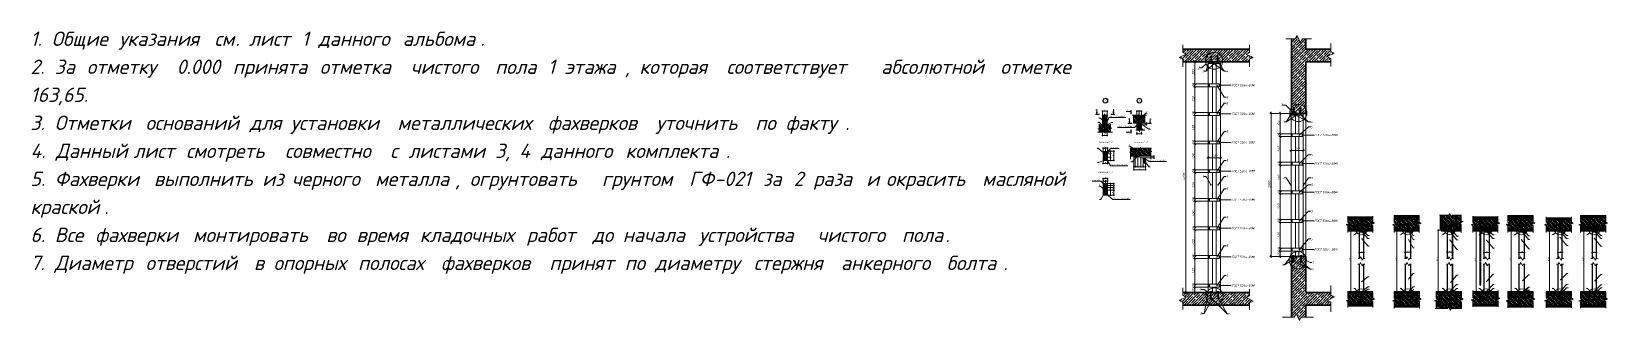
# Model space of a CAD drawing. Header units: millimetres. Extents: x 1214 to 43479, y -809 to 8550.
# Drawn here: x 1214 to 28739, y -619 to 4430 of the extents above; entities that cross this region are included whole.
import ezdxf

# ---------------------------------------------------------------- set-up
doc = ezdxf.new("R2010")
doc.units = ezdxf.units.MM
for name, pattern in [('200_ШТРИХ_ш1п0_6_', [16, 10, -6]), ('50_200_ШТРИХ_1Т_ш5_п1_п1_', [70, 50, -10, 0, -10]), ('IMPORT-Невидимая', [39.122222, 28.222222, -10.9])]:
    doc.linetypes.add(name, pattern=pattern)
for name, color, linetype, lineweight in [('A-ANNO-DIMS', 7, 'Continuous', 9), ('A-ANNO-DIMS-10', 7, 'Continuous', 9), ('A-ANNO-DIMS-20', 7, 'Continuous', 9), ('A-ANNO-NOTE', 7, 'Continuous', 9), ('A-DETL', 7, 'Continuous', 9), ('A-DETL-1', 7, '200_ШТРИХ_ш1п0_6_', 5), ('A-DETL-2', 7, 'Continuous', 5), ('A-DETL-3', 7, 'Continuous', 20), ('A-DETL-4', 7, 'IMPORT-Невидимая', 5), ('A-DETL-CNTR', 7, '50_200_ШТРИХ_1Т_ш5_п1_п1_', 9), ('A-DETL-GENF', 7, 'Continuous', 9), ('A-DETL-GENF-2', 7, 'Continuous', 5), ('A-FLOR-FNSH-1', 7, 'Continuous', 30), ('A-FLOR-FNSH-2', 7, 'Continuous', 50), ('A-FLOR-PATT-1', 7, 'Continuous', 5), ('A-GENM', 7, 'Continuous', 9), ('A-GENM-1', 7, 'Continuous', 30), ('A-GENM-IDEN', 7, 'Continuous', 9), ('A-WALL-1', 7, 'Continuous', 30), ('A-WALL-FNSH-1', 7, 'Continuous', 5), ('A-WALL-PATT-1', 7, 'Continuous', 5), ('G-ANNO-TEXT', 7, 'Continuous', 9), ('I-WALL', 7, 'Continuous', 5), ('S-COLS', 7, 'Continuous', 9)]:
    doc.layers.add(name, color=color, linetype=linetype, lineweight=lineweight)
doc.layers.add('A-DETL-GENF-1', color=7, linetype='Continuous', lineweight=9, true_color=0xffffff)
doc.styles.add('ISOCPEUR_B_I', font='', dxfattribs={"height": 30})
doc.styles.add('ISOCPEUR_I', font='isocpeui.ttf', dxfattribs={"height": 250})
doc.styles.add('ISOCPEUR_I_1', font='isocpeui.ttf', dxfattribs={"width": 0.9, "height": 18})
doc.styles.add('ISOCPEUR_I_2', font='isocpeui.ttf', dxfattribs={"width": 0.9, "height": 20})
doc.styles.add('ISOCPEUR_I_3', font='isocpeui.ttf', dxfattribs={"height": 25})
doc.styles.add('ISOCPEUR_I_4', font='isocpeui.ttf', dxfattribs={"width": 0.9, "height": 40})
doc.styles.add('ISOCPEUR_I_5', font='isocpeui.ttf', dxfattribs={"height": 50})
doc.styles.get('ISOCPEUR_B_I').set_extended_font_data('ISOCPEUR', italic=True, bold=True)
doc.dimstyles.new('ISO-1_8_0_9К_СРЕДНИЙ', dxfattribs={"dimscale": 304.8, "dimtxt": 17.927661, "dimasz": 0.049213, "dimexe": 0.03937, "dimexo": 0, "dimgap": 0, "dimtad": 1, "dimdec": 0, "dimzin": 0, "dimdsep": 46, "dimtxsty": 'ISOCPEUR_I_1', "dimblk1": 'OBLIQUE', "dimblk2": 'OBLIQUE', "dimsah": 1, "dimcen": 0.09, "dimdle": 0.03937, "dimazin": 0, "dimtfac": 1, "dimtdec": 4, "dimtix": 1, "dimtmove": 0, "dimatfit": 3, "dimfxl": 1, "dimtvp": 1, "dimtolj": 1, "dimtzin": 0, "dimarcsym": 2})
doc.dimstyles.new('ISO-2_0_0_9К_Средний', dxfattribs={"dimscale": 304.8, "dimtxt": 39.839247, "dimasz": 0.098425, "dimexe": 0.07874, "dimexo": 0, "dimgap": 0, "dimtad": 1, "dimdec": 0, "dimzin": 0, "dimdsep": 46, "dimtxsty": 'ISOCPEUR_I_4', "dimblk1": 'OBLIQUE', "dimblk2": 'OBLIQUE', "dimsah": 1, "dimcen": 0.09, "dimdle": 0.07874, "dimazin": 0, "dimtfac": 1, "dimtdec": 4, "dimtix": 1, "dimtmove": 0, "dimatfit": 3, "dimfxl": 1, "dimtvp": 1, "dimtolj": 1, "dimtzin": 0, "dimarcsym": 2})
doc.dimstyles.new('ISO-2_0_0_9К_СРЕДНИЙ_1', dxfattribs={"dimscale": 304.8, "dimtxt": 19.919624, "dimasz": 0.049213, "dimexe": 0.03937, "dimexo": 0, "dimgap": 0, "dimtad": 1, "dimdec": 0, "dimzin": 0, "dimdsep": 46, "dimtxsty": 'ISOCPEUR_I_2', "dimblk1": 'OBLIQUE', "dimblk2": 'OBLIQUE', "dimsah": 1, "dimcen": 0.09, "dimdle": 0.03937, "dimazin": 0, "dimtfac": 1, "dimtdec": 4, "dimtix": 1, "dimtmove": 0, "dimatfit": 3, "dimfxl": 1, "dimtvp": 1, "dimtolj": 1, "dimtzin": 0, "dimarcsym": 2})
doc.dimstyles.get("Standard").update_dxf_attribs({"dimtxt": 0.18, "dimasz": 0.18, "dimexe": 0.18, "dimexo": 0.0625, "dimgap": 0.09, "dimtad": 0, "dimtih": 1, "dimtoh": 1, "dimdec": 4, "dimzin": 0, "dimdsep": 46, "dimtxsty": 'Standard', "dimcen": 0.09, "dimadec": 0, "dimazin": 0, "dimtfac": 1, "dimtdec": 4, "dimtofl": 0, "dimtmove": 0, "dimatfit": 3, "dimfxl": 1, "dimtolj": 1, "dimtzin": 0, "dimarcsym": 0})
pattern_1 = [(45, (17226.05, 0), (-22.80985, 22.80985), []), (45, (17248.86, 0), (-22.80985, 22.80985), [40.322, -8.064, 0.671, -7.394])]
pattern_2 = [(45, (23213.96, 4305), (-45.6197, 45.6197), []), (45, (23259.58, 4305), (-45.6197, 45.6197), [80.645, -16.129, 2.682, -13.447])]
pattern_3 = [(45, (24745.677, 4305), (-45.6197, 45.6197), []), (45, (24791.296, 4305), (-45.6197, 45.6197), [80.645, -16.129, 2.682, -13.447])]
pattern_4 = [(45, (25266.518, 4305), (-22.80985, 22.80985), []), (45, (25289.328, 4305), (-22.80985, 22.80985), [40.323, -8.065, 1.341, -6.723])]
pattern_5 = [(45, (25194.32, 5505), (-22.80985, 22.80985), []), (45, (25217.13, 5505), (-22.80985, 22.80985), [40.322, -8.064, 1.341, -6.723])]
pattern_6 = [(45, (26075.544, 5485), (-22.80985, 22.80985), []), (45, (26098.353, 5485), (-22.80985, 22.80985), [40.323, -8.065, 1.341, -6.723])]
pattern_7 = [(45, (26460.47, 5285), (-22.80985, 22.80985), []), (45, (26483.28, 5285), (-22.80985, 22.80985), [40.322, -8.064, 1.341, -6.723])]
pattern_8 = [(45, (27261.534, 5396.5), (-22.80985, 22.80985), []), (45, (27284.344, 5396.5), (-22.80985, 22.80985), [40.323, -8.065, 1.341, -6.723])]
pattern_9 = [(45, (27881.043, 2517.5), (-22.80985, 22.80985), []), (45, (27903.853, 2517.5), (-22.80985, 22.80985), [40.322, -8.064, 1.341, -6.723])]
pattern_10 = [(45, (28529.53, 4635), (-22.80985, 22.80985), []), (45, (28552.34, 4635), (-22.80985, 22.80985), [40.322, -8.064, 1.341, -6.723])]

msp = doc.modelspace()

# ---------------------------------------------------------------- texts
at = {"layer": 'A-ANNO-NOTE', "char_height": 25, "attachment_point": 1, "style": 'ISOCPEUR_I_3'}
for s, insert, width in [('\\fISOCPEUR|b0|i1|c204|p34|;3', (20677.37828, 3032.84975), 22.44725), ('\\fISOCPEUR|b0|i1|c204|p34|;3', (19839.7822, 2867.90429), 22.44725), ('\\fISOCPEUR|b0|i1|c204|p34|;1', (19856.89771, 2946.61377), 16.03375), ('ГОСТ', (20027.91382, 2960.93397), 94.599125), ('\\fISOCPEUR|b0|i1|c204|p34|;4', (20073.96041, 2867.90429), 24.8523125), (' 5264-80-', (20105.96591, 2960.93397), 201.2235625), ('ГОСТ', (20178.90136, 2786.09829), 94.599125), ('\\fISOCPEUR|b0|i1|c204|p34|;Н', (20271.99195, 2960.93397), 24.8523125), (' 5264-80-', (20256.95344, 2786.09829), 201.2235625), ('\\fISOCPEUR|b0|i1|c204|p34|;1', (20292.49716, 2960.93397), 16.03375), ('\\fISOCPEUR|b0|i1|c204|p34|;Н', (20422.97948, 2786.09829), 24.8523125), ('\\fISOCPEUR|b0|i1|c204|p34|;1', (20443.48469, 2786.09829), 16.03375), ('\\fISOCPEUR|b0|i1|c204|p34|;2', (20730.89609, 2753.86567), 22.44725), ('\\fISOCPEUR|b0|i1|c204|p34|;1', (20635.13402, 2739.41759), 16.03375), ('\\fISOCPEUR|b0|i1|c204|p34|;4', (19827.5433, 2416.59415), 24.8523125), ('Отв', (20060.22111, 2413.56553), 75.358625), (' Ø14', (20122.3982, 2413.56553), 91.392375), ('\\fISOCPEUR|b0|i1|c204|p34|;3', (20377.70622, 2459.31474), 22.44725), ('\\fISOCPEUR|b0|i1|c204|p34|;1', (19831.89771, 2172.36421), 16.03375), ('ГОСТ', (20060.22111, 2116.12851), 94.599125), (' 5264-80-', (20138.2732, 2116.12851), 201.2235625), ('\\fISOCPEUR|b0|i1|c204|p34|;Н', (20304.29924, 2116.12851), 24.8523125), ('\\fISOCPEUR|b0|i1|c204|p34|;1', (20324.80445, 2116.12851), 16.03375), ('\\fISOCPEUR|b0|i1|c204|p34|;2', (20417.12305, 2181.74979), 22.44725), ('\\fISOCPEUR|b0|i1|c204|p34|;1', (20726.21931, 2098.9277), 16.03375), ('ГОСТ', (20735.48172, 2191.44081), 94.599125), (' 5264-80-', (20813.5338, 2191.44081), 201.2235625), ('\\fISOCPEUR|b0|i1|c204|p34|;Н', (20979.55984, 2191.44081), 24.8523125), ('\\fISOCPEUR|b0|i1|c204|p34|;1', (21000.06505, 2191.44081), 16.03375), ('Отв', (19737.67464, 1843.14019), 75.358625), (' Ø14', (19799.85172, 1843.14019), 91.392375), ('\\fISOCPEUR|b0|i1|c204|p34|;2', (19852.89334, 1757.9096), 22.44725), ('\\fISOCPEUR|b0|i1|c204|p34|;1', (19867.48103, 1527.56572), 16.03375), ('ГОСТ', (20101.37743, 1527.56572), 94.599125), (' 5264-80-', (20179.42951, 1527.56572), 201.2235625), ('\\fISOCPEUR|b0|i1|c204|p34|;Н', (20345.45556, 1527.56572), 24.8523125), ('\\fISOCPEUR|b0|i1|c204|p34|;1', (20365.96076, 1527.56572), 16.03375)]:
    msp.add_mtext(s, dxfattribs=dict(at, insert=insert, width=width))
at = {"layer": 'A-GENM-IDEN', "attachment_point": 1}
for s, insert, char_height, width, style in [('\\fISOCPEUR|b0|i1|c204|p34|;\\W.9;3', (21663.61391, 3756.76255), 40, 31.746825, 'ISOCPEUR_I_4'), ('\\fISOCPEUR|b0|i1|c204|p34|;\\W.9;3', (21663.61391, 3756.76255), 40, 31.746825, 'ISOCPEUR_I_4'), ('\\fISOCPEUR|b0|i1|c204|p34|;\\W.9;4', (22080.49233, 3754.20702), 40, 37.518975, 'ISOCPEUR_I_4'), ('\\fISOCPEUR|b0|i1|c204|p34|;\\W.9;4', (22080.49233, 3754.20702), 40, 37.518975, 'ISOCPEUR_I_4'), ('\\fISOCPEUR|b0|i1|c204|p34|;\\W.9;5', (22080.49233, 3302.1593), 40, 31.746825, 'ISOCPEUR_I_4'), ('\\fISOCPEUR|b0|i1|c204|p34|;\\W.9;5', (22080.49233, 3197.66143), 40, 31.746825, 'ISOCPEUR_I_4'), ('\\fISOCPEUR|b0|i1|c204|p34|;\\W.9;3', (23070.71212, 2869.61433), 40, 31.746825, 'ISOCPEUR_I_4'), ('\\fISOCPEUR|b0|i1|c204|p34|;\\W.9;3', (23070.71212, 2869.61433), 40, 31.746825, 'ISOCPEUR_I_4'), ('\\fISOCPEUR|b0|i1|c204|p34|;\\W.9;5', (23558.32429, 2780.96432), 40, 31.746825, 'ISOCPEUR_I_4'), ('\\fISOCPEUR|b0|i1|c204|p34|;\\W.9;4', (23558.32429, 2869.61433), 40, 37.518975, 'ISOCPEUR_I_4'), ('\\fISOCPEUR|b0|i1|c204|p34|;\\W.9;4', (23558.32429, 2869.61433), 40, 37.518975, 'ISOCPEUR_I_4'), ('\\fISOCPEUR|b0|i1|c204|p34|;\\W.9;5', (22080.49233, 2702.28032), 40, 31.746825, 'ISOCPEUR_I_4'), ('\\fISOCPEUR|b0|i1|c204|p34|;\\W.9;5', (23558.32429, 2292.66769), 40, 31.746825, 'ISOCPEUR_I_4'), ('\\fISOCPEUR|b0|i1|c204|p34|;\\W.9;5', (22080.49233, 2195.80261), 40, 31.746825, 'ISOCPEUR_I_4'), ('\\fISOCPEUR|b0|i1|c204|p34|;\\W.9;1', (21663.61391, 1916.43377), 40, 23.0886, 'ISOCPEUR_I_4'), ('\\fISOCPEUR|b0|i1|c204|p34|;\\W.9;5', (22080.49233, 1700.14268), 40, 31.746825, 'ISOCPEUR_I_4'), ('\\fISOCPEUR|b0|i1|c204|p34|;\\W.9;1', (22080.49233, 1916.43377), 40, 23.0886, 'ISOCPEUR_I_4'), ('\\fISOCPEUR|b0|i1|c204|p34|;\\W.9;1', (23070.58798, 1889.38494), 40, 23.0886, 'ISOCPEUR_I_4'), ('\\fISOCPEUR|b0|i1|c204|p34|;\\W.9;5', (23558.32429, 1770.2886), 40, 31.746825, 'ISOCPEUR_I_4'), ('\\fISOCPEUR|b0|i1|c204|p34|;\\W.9;1', (23564.12711, 1889.38494), 40, 23.0886, 'ISOCPEUR_I_4'), ('\\fISOCPEUR|b0|i1|c204|p34|;\\W.9;5', (22080.49233, 1205.84306), 40, 31.746825, 'ISOCPEUR_I_4'), ('\\fISOCPEUR|b0|i1|c204|p34|;\\W.9;5', (23558.32429, 1311.55812), 40, 31.746825, 'ISOCPEUR_I_4'), ('\\fISOCPEUR|b0|i1|c204|p34|;\\W.9;3', (24576.22325, 872.6435), 20, 15.8734125, 'ISOCPEUR_I_2'), ('\\fISOCPEUR|b0|i1|c204|p34|;\\W.9;3', (25357.98942, 875.16043), 20, 15.8734125, 'ISOCPEUR_I_2'), ('\\fISOCPEUR|b0|i1|c204|p34|;\\W.9;3', (26122.68913, 861.59301), 20, 15.8734125, 'ISOCPEUR_I_2'), ('\\fISOCPEUR|b0|i1|c204|p34|;\\W.9;3', (26762.23656, 887.53329), 20, 15.8734125, 'ISOCPEUR_I_2'), ('\\fISOCPEUR|b0|i1|c204|p34|;\\W.9;3', (27375.45176, 870.76583), 20, 15.8734125, 'ISOCPEUR_I_2'), ('\\fISOCPEUR|b0|i1|c204|p34|;\\W.9;3', (28043.56617, 875.07346), 20, 15.8734125, 'ISOCPEUR_I_2'), ('\\fISOCPEUR|b0|i1|c204|p34|;\\W.9;3', (28642.52767, 873.82938), 20, 15.8734125, 'ISOCPEUR_I_2'), ('\\fISOCPEUR|b0|i1|c204|p34|;\\W.9;5', (22080.49233, 704.80663), 40, 31.746825, 'ISOCPEUR_I_4'), ('\\fISOCPEUR|b0|i1|c204|p34|;\\W.9;5', (23558.32429, 823.5516), 40, 31.746825, 'ISOCPEUR_I_4'), ('\\fISOCPEUR|b0|i1|c204|p34|;\\W.9;1', (24576.22325, 690.16879), 20, 11.5443, 'ISOCPEUR_I_2'), ('\\fISOCPEUR|b0|i1|c204|p34|;\\W.9;4', (25357.98942, 805.68681), 20, 18.7594875, 'ISOCPEUR_I_2'), ('\\fISOCPEUR|b0|i1|c204|p34|;\\W.9;1', (25357.98942, 680.11606), 20, 11.5443, 'ISOCPEUR_I_2'), ('\\fISOCPEUR|b0|i1|c204|p34|;\\W.9;1', (26122.68913, 627.69834), 20, 11.5443, 'ISOCPEUR_I_2'), ('\\fISOCPEUR|b0|i1|c204|p34|;\\W.9;1', (26762.23656, 653.93808), 20, 11.5443, 'ISOCPEUR_I_2'), ('\\fISOCPEUR|b0|i1|c204|p34|;\\W.9;4', (27375.45176, 807.24367), 20, 18.7594875, 'ISOCPEUR_I_2'), ('\\fISOCPEUR|b0|i1|c204|p34|;\\W.9;1', (27375.45176, 640.70822), 20, 11.5443, 'ISOCPEUR_I_2'), ('\\fISOCPEUR|b0|i1|c204|p34|;\\W.9;1', (28043.56617, 702.10999), 20, 11.5443, 'ISOCPEUR_I_2'), ('\\fISOCPEUR|b0|i1|c204|p34|;\\W.9;1', (28642.52767, 690.1697), 20, 11.5443, 'ISOCPEUR_I_2'), ('\\fISOCPEUR|b0|i1|c204|p34|;\\W.9;2', (23040.48137, 371.60925), 40, 31.746825, 'ISOCPEUR_I_4'), ('\\fISOCPEUR|b0|i1|c204|p34|;\\W.9;2', (23040.48137, 371.60925), 40, 31.746825, 'ISOCPEUR_I_4'), ('\\fISOCPEUR|b0|i1|c204|p34|;\\W.9;5', (22080.49233, 187.43509), 40, 31.746825, 'ISOCPEUR_I_4'), ('\\fISOCPEUR|b0|i1|c204|p34|;\\W.9;1', (24576.22325, 155.50508), 20, 11.5443, 'ISOCPEUR_I_2'), ('\\fISOCPEUR|b0|i1|c204|p34|;\\W.9;4', (25357.98942, -0.01432), 20, 18.7594875, 'ISOCPEUR_I_2'), ('\\fISOCPEUR|b0|i1|c204|p34|;\\W.9;1', (25357.98942, 211.26975), 20, 11.5443, 'ISOCPEUR_I_2'), ('\\fISOCPEUR|b0|i1|c204|p34|;\\W.9;1', (26126.18532, 180.74), 20, 11.5443, 'ISOCPEUR_I_2'), ('\\fISOCPEUR|b0|i1|c204|p34|;\\W.9;1', (26755.86906, 198.06534), 20, 11.5443, 'ISOCPEUR_I_2'), ('\\fISOCPEUR|b0|i1|c204|p34|;\\W.9;1', (27375.45176, 189.71163), 20, 11.5443, 'ISOCPEUR_I_2'), ('\\fISOCPEUR|b0|i1|c204|p34|;\\W.9;1', (28043.56617, 213.52286), 20, 11.5443, 'ISOCPEUR_I_2'), ('\\fISOCPEUR|b0|i1|c204|p34|;\\W.9;1', (28642.52767, 195.49792), 20, 11.5443, 'ISOCPEUR_I_2'), ('\\fISOCPEUR|b0|i1|c204|p34|;\\W.9;2', (24576.22325, -62.96882), 20, 15.8734125, 'ISOCPEUR_I_2'), ('\\fISOCPEUR|b0|i1|c204|p34|;\\W.9;2', (25357.98942, -73.78868), 20, 15.8734125, 'ISOCPEUR_I_2'), ('\\fISOCPEUR|b0|i1|c204|p34|;\\W.9;2', (26122.68913, -48.71897), 20, 15.8734125, 'ISOCPEUR_I_2'), ('\\fISOCPEUR|b0|i1|c204|p34|;\\W.9;2', (26762.23656, -51.07083), 20, 15.8734125, 'ISOCPEUR_I_2'), ('\\fISOCPEUR|b0|i1|c204|p34|;\\W.9;2', (27375.45176, -80.59411), 20, 15.8734125, 'ISOCPEUR_I_2'), ('\\fISOCPEUR|b0|i1|c204|p34|;\\W.9;4', (27375.45176, -25.97945), 20, 18.7594875, 'ISOCPEUR_I_2'), ('\\fISOCPEUR|b0|i1|c204|p34|;\\W.9;4', (27375.45176, -25.97945), 20, 18.7594875, 'ISOCPEUR_I_2'), ('\\fISOCPEUR|b0|i1|c204|p34|;\\W.9;2', (28043.56617, -39.94516), 20, 15.8734125, 'ISOCPEUR_I_2'), ('\\fISOCPEUR|b0|i1|c204|p34|;\\W.9;2', (28642.52767, -39.66917), 20, 15.8734125, 'ISOCPEUR_I_2'), ('\\fISOCPEUR|b0|i1|c204|p34|;\\W.9;2', (21623.6413, -476.59862), 40, 31.746825, 'ISOCPEUR_I_4'), ('\\fISOCPEUR|b0|i1|c204|p34|;\\W.9;2', (21623.6413, -476.59862), 40, 31.746825, 'ISOCPEUR_I_4')]:
    msp.add_mtext(s, dxfattribs=dict(at, insert=insert, char_height=char_height, width=width, style=style))
at = {"layer": 'G-ANNO-TEXT', "attachment_point": 1}
for s, insert, char_height, width, style in [('1. ', (1196.38352, 4428.63195), 250, 448.945, 'ISOCPEUR_I'), ('Общие', (1566.80018, 4428.63195), 250, 1234.59875, 'ISOCPEUR_I'), ('\\fISOCPEUR|b0|i1|c204|p34|; ', (2585.44602, 4428.63195), 250, 192.405, 'ISOCPEUR_I'), ('\\fISOCPEUR|b0|i1|c204|p34|; ', (4252.32102, 4428.63195), 250, 192.405, 'ISOCPEUR_I'), (' 1 ', (5773.67518, 4428.63195), 250, 545.1475, 'ISOCPEUR_I'), ('\\fISOCPEUR|b0|i1|c204|p34|; ', (7539.76893, 4428.63195), 250, 192.405, 'ISOCPEUR_I'), ('альбома', (7698.51893, 4428.63195), 250, 1643.459375, 'ISOCPEUR_I'), ('указания', (2744.19602, 4428.63195), 250, 1827.8475, 'ISOCPEUR_I'), ('см', (4411.07102, 4428.63195), 250, 440.928125, 'ISOCPEUR_I'), ('. ', (4774.8731, 4428.63195), 250, 288.6075, 'ISOCPEUR_I'), ('лист', (5012.9981, 4428.63195), 250, 921.940625, 'ISOCPEUR_I'), ('данного', (6223.46685, 4428.63195), 250, 1595.358125, 'ISOCPEUR_I'), ('\\fISOCPEUR|b0|i1|c204|p34|;.', (9054.50852, 4428.63195), 250, 96.2025, 'ISOCPEUR_I'), ('2. ', (1196.38352, 3939.15279), 250, 513.08, 'ISOCPEUR_I'), ('За', (1619.71685, 3939.15279), 250, 489.029375, 'ISOCPEUR_I'), ('\\fISOCPEUR|b0|i1|c204|p34|; ', (2023.20643, 3939.15279), 250, 192.405, 'ISOCPEUR_I'), ('отметку', (2181.95643, 3939.15279), 250, 1707.594375, 'ISOCPEUR_I'), (' 0.000 ', (3590.86268, 3939.15279), 250, 1378.9025, 'ISOCPEUR_I'), ('принята', (4728.57102, 3939.15279), 250, 1651.47625, 'ISOCPEUR_I'), ('\\fISOCPEUR|b0|i1|c204|p34|; ', (6091.17518, 3939.15279), 250, 192.405, 'ISOCPEUR_I'), ('отметка', (6249.92518, 3939.15279), 250, 1731.645, 'ISOCPEUR_I'), ('\\fISOCPEUR|b0|i1|c204|p34|; ', (7678.67518, 3939.15279), 250, 192.405, 'ISOCPEUR_I'), ('чистого', (7837.42518, 3939.15279), 250, 1595.358125, 'ISOCPEUR_I'), ('\\fISOCPEUR|b0|i1|c204|p34|; ', (9153.72727, 3939.15279), 250, 192.405, 'ISOCPEUR_I'), ('пола', (9312.47727, 3939.15279), 250, 921.940625, 'ISOCPEUR_I'), (' 1 ', (10073.15435, 3939.15279), 250, 545.1475, 'ISOCPEUR_I'), ('этажа', (10522.94602, 3939.15279), 250, 1282.7, 'ISOCPEUR_I'), ('которая', (11832.63352, 3939.15279), 250, 1651.47625, 'ISOCPEUR_I'), ('\\fISOCPEUR|b0|i1|c204|p34|; ', (13195.23768, 3939.15279), 250, 192.405, 'ISOCPEUR_I'), ('соответствует', (13353.98768, 3939.15279), 250, 3078.48, 'ISOCPEUR_I'), ('\\fISOCPEUR|b0|i1|c204|p34|; ', (15893.98768, 3939.15279), 250, 192.405, 'ISOCPEUR_I'), ('абсолютной', (16052.73768, 3939.15279), 250, 2332.910625, 'ISOCPEUR_I'), ('\\fISOCPEUR|b0|i1|c204|p34|; ', (17977.58143, 3939.15279), 250, 192.405, 'ISOCPEUR_I'), ('отметке', (18136.33143, 3939.15279), 250, 1707.594375, 'ISOCPEUR_I'), ('\\fISOCPEUR|b0|i1|c204|p34|; ', (19545.23768, 3939.15279), 250, 72.151875, 'ISOCPEUR_I'), (', ', (11581.27935, 3939.15279), 250, 304.64125, 'ISOCPEUR_I'), ('\\fISOCPEUR|b0|i1|c204|p34|;2', (21575.76074, 3819.32502), 50, 44.8945, 'ISOCPEUR_I_5'), ('163,65.', (1196.38352, 3449.67362), 250, 1266.66625, 'ISOCPEUR_I'), ('ГОСТ', (22173.488, 3511.99135), 40, 138.5316, 'ISOCPEUR_I_4'), (' 5264-80-', (22287.788, 3511.99135), 40, 287.1644625, 'ISOCPEUR_I_4'), ('\\fISOCPEUR|b0|i1|c204|p34|;\\W.9;Н', (22524.72238, 3511.99135), 40, 37.518975, 'ISOCPEUR_I_4'), ('\\fISOCPEUR|b0|i1|c204|p34|;\\W.9;1', (22555.67863, 3511.99135), 40, 23.0886, 'ISOCPEUR_I_4'), ('\\fISOCPEUR|b0|i1|c204|p34|;\\W.9;1', (19794.52885, 3064.972), 20, 11.5443, 'ISOCPEUR_I_2'), ('\\fISOCPEUR|b1|i1|c204|p34|;1', (19955.67768, 3234.54657), 30, 19.2405, 'ISOCPEUR_B_I'), ('\\fISOCPEUR|b0|i1|c204|p34|;\\W.9;1', (20125.89965, 3064.972), 20, 11.5443, 'ISOCPEUR_I_2'), ('\\fISOCPEUR|b0|i1|c204|p34|;\\W.9;2', (20350.184, 3065.75732), 20, 15.8734125, 'ISOCPEUR_I_2'), ('\\fISOCPEUR|b1|i1|c204|p34|;2', (20546.17708, 3234.54657), 30, 26.4556875, 'ISOCPEUR_B_I'), ('\\fISOCPEUR|b0|i1|c204|p34|;2', (23025.21565, 3170.4044), 50, 44.8945, 'ISOCPEUR_I_5'), ('3. ', (1196.38352, 2960.19445), 250, 513.08, 'ISOCPEUR_I'), ('Отметки', (1619.71685, 2960.19445), 250, 1731.645, 'ISOCPEUR_I'), ('\\fISOCPEUR|b0|i1|c204|p34|; ', (3048.46685, 2960.19445), 250, 192.405, 'ISOCPEUR_I'), ('оснований', (3207.21685, 2960.19445), 250, 2012.235625, 'ISOCPEUR_I'), ('\\fISOCPEUR|b0|i1|c204|p34|; ', (4867.47727, 2960.19445), 250, 192.405, 'ISOCPEUR_I'), ('для', (5026.22727, 2960.19445), 250, 673.4175, 'ISOCPEUR_I'), ('\\fISOCPEUR|b0|i1|c204|p34|; ', (5581.85227, 2960.19445), 250, 192.405, 'ISOCPEUR_I'), ('установки', (5740.60227, 2960.19445), 250, 2068.35375, 'ISOCPEUR_I'), ('\\fISOCPEUR|b0|i1|c204|p34|; ', (7447.16477, 2960.19445), 250, 192.405, 'ISOCPEUR_I'), ('металлических', (7605.91477, 2960.19445), 250, 2990.294375, 'ISOCPEUR_I'), ('\\fISOCPEUR|b0|i1|c204|p34|; ', (10073.15435, 2960.19445), 250, 192.405, 'ISOCPEUR_I'), ('фахверков', (10231.90435, 2960.19445), 250, 2100.42125, 'ISOCPEUR_I'), ('\\fISOCPEUR|b0|i1|c204|p34|; ', (11964.92518, 2960.19445), 250, 192.405, 'ISOCPEUR_I'), ('уточнить', (12123.67518, 2960.19445), 250, 1908.01625, 'ISOCPEUR_I'), ('\\fISOCPEUR|b0|i1|c204|p34|; ', (13697.94602, 2960.19445), 250, 192.405, 'ISOCPEUR_I'), ('по', (13856.69602, 2960.19445), 250, 448.945, 'ISOCPEUR_I'), ('\\fISOCPEUR|b0|i1|c204|p34|; ', (14227.11268, 2960.19445), 250, 192.405, 'ISOCPEUR_I'), ('факту', (14385.86268, 2960.19445), 250, 1258.649375, 'ISOCPEUR_I'), ('\\fISOCPEUR|b0|i1|c204|p34|;\\W.9;3', (20359.91696, 2905.75732), 20, 15.8734125, 'ISOCPEUR_I_2'), ('\\fISOCPEUR|b0|i1|c204|p34|;\\W.9;3', (20763.77604, 2905.75732), 20, 15.8734125, 'ISOCPEUR_I_2'), ('ГОСТ', (22173.488, 3011.99135), 40, 138.5316, 'ISOCPEUR_I_4'), (' 5264-80-', (22287.788, 3011.99135), 40, 287.1644625, 'ISOCPEUR_I_4'), ('\\fISOCPEUR|b0|i1|c204|p34|;\\W.9;Н', (22524.72238, 3011.99135), 40, 37.518975, 'ISOCPEUR_I_4'), ('\\fISOCPEUR|b0|i1|c204|p34|;\\W.9;1', (22555.67863, 3011.99135), 40, 23.0886, 'ISOCPEUR_I_4'), ('. ', (15424.35227, 2960.19445), 250, 288.6075, 'ISOCPEUR_I'), ('Сечение', (19857.23552, 2512.25397), 30, 185.1898125, 'ISOCPEUR_B_I'), (' 1-1', (20010.03239, 2512.25397), 30, 88.185625, 'ISOCPEUR_B_I'), ('\\fISOCPEUR|b0|i1|c204|p34|;\\W.9;2', (20350.14756, 2663.48621), 20, 15.8734125, 'ISOCPEUR_I_2'), ('Сечение', (20462.86964, 2511.47773), 30, 185.1898125, 'ISOCPEUR_B_I'), (' 2-2', (20615.66652, 2511.47773), 30, 102.616, 'ISOCPEUR_B_I'), ('ГОСТ', (22173.488, 2511.99135), 40, 138.5316, 'ISOCPEUR_I_4'), (' 5264-80-', (22287.788, 2511.99135), 40, 287.1644625, 'ISOCPEUR_I_4'), ('\\fISOCPEUR|b0|i1|c204|p34|;\\W.9;Н', (22524.72238, 2511.99135), 40, 37.518975, 'ISOCPEUR_I_4'), ('\\fISOCPEUR|b0|i1|c204|p34|;\\W.9;1', (22555.67863, 2511.99135), 40, 23.0886, 'ISOCPEUR_I_4'), ('ГОСТ', (23619.16865, 2641.99135), 40, 138.5316, 'ISOCPEUR_I_4'), (' 5264-80-', (23733.46865, 2641.99135), 40, 287.1644625, 'ISOCPEUR_I_4'), ('\\fISOCPEUR|b0|i1|c204|p34|;\\W.9;Н', (23970.40303, 2641.99135), 40, 37.518975, 'ISOCPEUR_I_4'), ('\\fISOCPEUR|b0|i1|c204|p34|;\\W.9;1', (24001.35928, 2641.99135), 40, 23.0886, 'ISOCPEUR_I_4'), ('4. ', (1196.38352, 2470.71529), 250, 537.130625, 'ISOCPEUR_I'), ('Данный', (1639.5606, 2470.71529), 250, 1451.054375, 'ISOCPEUR_I'), ('\\fISOCPEUR|b0|i1|c204|p34|; ', (2836.80018, 2470.71529), 250, 192.405, 'ISOCPEUR_I'), ('лист', (2995.55018, 2470.71529), 250, 921.940625, 'ISOCPEUR_I'), ('\\fISOCPEUR|b0|i1|c204|p34|; ', (3756.22727, 2470.71529), 250, 192.405, 'ISOCPEUR_I'), ('смотреть', (3914.97727, 2470.71529), 250, 1899.999375, 'ISOCPEUR_I'), ('\\fISOCPEUR|b0|i1|c204|p34|; ', (5482.63352, 2470.71529), 250, 192.405, 'ISOCPEUR_I'), ('совместно', (5641.38352, 2470.71529), 250, 2036.28625, 'ISOCPEUR_I'), ('\\fISOCPEUR|b0|i1|c204|p34|; ', (7321.48768, 2470.71529), 250, 192.405, 'ISOCPEUR_I'), ('\\fISOCPEUR|b0|i1|c204|p34|;с', (7480.23768, 2470.71529), 250, 192.405, 'ISOCPEUR_I'), ('\\fISOCPEUR|b0|i1|c204|p34|; ', (7638.98768, 2470.71529), 250, 192.405, 'ISOCPEUR_I'), ('листами', (7797.73768, 2470.71529), 250, 1643.459375, 'ISOCPEUR_I'), (' 3, 4 ', (9153.72727, 2470.71529), 250, 1162.446875, 'ISOCPEUR_I'), ('данного', (10112.84185, 2470.71529), 250, 1595.358125, 'ISOCPEUR_I'), ('\\fISOCPEUR|b0|i1|c204|p34|; ', (11429.14393, 2470.71529), 250, 192.405, 'ISOCPEUR_I'), ('комплекта', (11587.89393, 2470.71529), 250, 2124.471875, 'ISOCPEUR_I'), ('\\fISOCPEUR|b0|i1|c204|p34|;.', (13340.75852, 2470.71529), 250, 96.2025, 'ISOCPEUR_I'), ('5. ', (1196.38352, 1981.23612), 250, 513.08, 'ISOCPEUR_I'), ('Фахверки', (1619.71685, 1981.23612), 250, 1908.01625, 'ISOCPEUR_I'), ('\\fISOCPEUR|b0|i1|c204|p34|; ', (3193.98768, 1981.23612), 250, 192.405, 'ISOCPEUR_I'), ('\\fISOCPEUR|b0|i1|c204|p34|; ', (5085.75852, 1981.23612), 250, 192.405, 'ISOCPEUR_I'), ('из', (5244.50852, 1981.23612), 250, 432.91125, 'ISOCPEUR_I'), ('\\fISOCPEUR|b0|i1|c204|p34|; ', (5601.69602, 1981.23612), 250, 192.405, 'ISOCPEUR_I'), ('\\fISOCPEUR|b0|i1|c204|p34|; ', (7056.90435, 1981.23612), 250, 192.405, 'ISOCPEUR_I'), ('\\fISOCPEUR|b0|i1|c204|p34|; ', (11019.03977, 1981.23612), 250, 192.405, 'ISOCPEUR_I'), ('\\fISOCPEUR|b0|i1|c204|p34|; ', (12540.39393, 1981.23612), 250, 192.405, 'ISOCPEUR_I'), ('ГФ', (12699.14393, 1981.23612), 250, 537.130625, 'ISOCPEUR_I'), ('-021 ', (13142.32102, 1981.23612), 250, 1026.16, 'ISOCPEUR_I'), ('за', (13988.98768, 1981.23612), 250, 456.961875, 'ISOCPEUR_I'), (' 2 ', (14366.01893, 1981.23612), 250, 609.2825, 'ISOCPEUR_I'), ('раза', (14868.72727, 1981.23612), 250, 929.9575, 'ISOCPEUR_I'), ('\\fISOCPEUR|b0|i1|c204|p34|; ', (15636.01893, 1981.23612), 250, 192.405, 'ISOCPEUR_I'), ('\\fISOCPEUR|b0|i1|c204|p34|; ', (15979.97727, 1981.23612), 250, 192.405, 'ISOCPEUR_I'), ('\\fISOCPEUR|b0|i1|c204|p34|; ', (17660.08143, 1981.23612), 250, 192.405, 'ISOCPEUR_I'), ('масляной', (17818.83143, 1981.23612), 250, 1811.81375, 'ISOCPEUR_I'), ('\\fISOCPEUR|b0|i1|c204|p34|; ', (19313.72727, 1981.23612), 250, 192.405, 'ISOCPEUR_I'), ('Сечение', (19848.8311, 1988.50505), 30, 185.1898125, 'ISOCPEUR_B_I'), (' 3-3', (20001.62797, 1988.50505), 30, 102.616, 'ISOCPEUR_B_I'), ('ГОСТ', (22173.488, 2011.99135), 40, 138.5316, 'ISOCPEUR_I_4'), (' 5264-80-', (22287.788, 2011.99135), 40, 287.1644625, 'ISOCPEUR_I_4'), ('\\fISOCPEUR|b0|i1|c204|p34|;\\W.9;Н', (22524.72238, 2011.99135), 40, 37.518975, 'ISOCPEUR_I_4'), ('\\fISOCPEUR|b0|i1|c204|p34|;\\W.9;1', (22555.67863, 2011.99135), 40, 23.0886, 'ISOCPEUR_I_4'), ('ГОСТ', (23619.16865, 2141.99135), 40, 138.5316, 'ISOCPEUR_I_4'), (' 5264-80-', (23733.46865, 2141.99135), 40, 287.1644625, 'ISOCPEUR_I_4'), ('\\fISOCPEUR|b0|i1|c204|p34|;\\W.9;Н', (23970.40303, 2141.99135), 40, 37.518975, 'ISOCPEUR_I_4'), ('\\fISOCPEUR|b0|i1|c204|p34|;\\W.9;1', (24001.35928, 2141.99135), 40, 23.0886, 'ISOCPEUR_I_4'), ('выполнить', (3352.73768, 1981.23612), 250, 2100.42125, 'ISOCPEUR_I'), ('черного', (5760.44602, 1981.23612), 250, 1571.3075, 'ISOCPEUR_I'), ('металла', (7215.65435, 1981.23612), 250, 1699.5775, 'ISOCPEUR_I'), (', ', (8617.94602, 1981.23612), 250, 304.64125, 'ISOCPEUR_I'), ('огрунтовать', (8869.30018, 1981.23612), 250, 2605.484375, 'ISOCPEUR_I'), ('грунтом', (11177.78977, 1981.23612), 250, 1651.47625, 'ISOCPEUR_I'), ('\\fISOCPEUR|b0|i1|c204|p34|;и', (15794.76893, 1981.23612), 250, 224.4725, 'ISOCPEUR_I'), ('окрасить', (16138.72727, 1981.23612), 250, 1843.88125, 'ISOCPEUR_I'), ('краской', (1196.38352, 1491.75695), 250, 1563.290625, 'ISOCPEUR_I'), ('ГОСТ', (22173.488, 1511.99135), 40, 138.5316, 'ISOCPEUR_I_4'), (' 5264-80-', (22287.788, 1511.99135), 40, 287.1644625, 'ISOCPEUR_I_4'), ('\\fISOCPEUR|b0|i1|c204|p34|;\\W.9;Н', (22524.72238, 1511.99135), 40, 37.518975, 'ISOCPEUR_I_4'), ('\\fISOCPEUR|b0|i1|c204|p34|;\\W.9;1', (22555.67863, 1511.99135), 40, 23.0886, 'ISOCPEUR_I_4'), ('ГОСТ', (23619.16865, 1641.99135), 40, 138.5316, 'ISOCPEUR_I_4'), (' 5264-80-', (23733.46865, 1641.99135), 40, 287.1644625, 'ISOCPEUR_I_4'), ('\\fISOCPEUR|b0|i1|c204|p34|;\\W.9;Н', (23970.40303, 1641.99135), 40, 37.518975, 'ISOCPEUR_I_4'), ('\\fISOCPEUR|b0|i1|c204|p34|;\\W.9;1', (24001.35928, 1641.99135), 40, 23.0886, 'ISOCPEUR_I_4'), ('\\fISOCPEUR|b0|i1|c204|p34|;.', (2486.22727, 1491.75695), 250, 96.2025, 'ISOCPEUR_I'), ('ГОСТ', (23619.16865, 1141.99135), 40, 138.5316, 'ISOCPEUR_I_4'), (' 5264-80-', (23733.46865, 1141.99135), 40, 287.1644625, 'ISOCPEUR_I_4'), ('\\fISOCPEUR|b0|i1|c204|p34|;\\W.9;Н', (23970.40303, 1141.99135), 40, 37.518975, 'ISOCPEUR_I_4'), ('\\fISOCPEUR|b0|i1|c204|p34|;\\W.9;1', (24001.35928, 1141.99135), 40, 23.0886, 'ISOCPEUR_I_4'), ('6. ', (1196.38352, 1002.27779), 250, 513.08, 'ISOCPEUR_I'), ('Все', (1619.71685, 1002.27779), 250, 665.400625, 'ISOCPEUR_I'), ('\\fISOCPEUR|b0|i1|c204|p34|; ', (2168.72727, 1002.27779), 250, 192.405, 'ISOCPEUR_I'), ('фахверки', (2327.47727, 1002.27779), 250, 1875.94875, 'ISOCPEUR_I'), ('\\fISOCPEUR|b0|i1|c204|p34|; ', (3875.28977, 1002.27779), 250, 192.405, 'ISOCPEUR_I'), ('монтировать', (4034.03977, 1002.27779), 250, 2629.535, 'ISOCPEUR_I'), ('\\fISOCPEUR|b0|i1|c204|p34|; ', (6203.6231, 1002.27779), 250, 192.405, 'ISOCPEUR_I'), ('во', (6362.3731, 1002.27779), 250, 448.945, 'ISOCPEUR_I'), ('\\fISOCPEUR|b0|i1|c204|p34|; ', (6732.78977, 1002.27779), 250, 192.405, 'ISOCPEUR_I'), ('время', (6891.53977, 1002.27779), 250, 1146.413125, 'ISOCPEUR_I'), ('\\fISOCPEUR|b0|i1|c204|p34|; ', (7837.42518, 1002.27779), 250, 192.405, 'ISOCPEUR_I'), ('кладочных', (7996.17518, 1002.27779), 250, 2068.35375, 'ISOCPEUR_I'), ('\\fISOCPEUR|b0|i1|c204|p34|; ', (9702.73768, 1002.27779), 250, 192.405, 'ISOCPEUR_I'), ('работ', (9861.48768, 1002.27779), 250, 1202.53125, 'ISOCPEUR_I'), ('\\fISOCPEUR|b0|i1|c204|p34|; ', (10853.67518, 1002.27779), 250, 192.405, 'ISOCPEUR_I'), ('до', (11012.42518, 1002.27779), 250, 448.945, 'ISOCPEUR_I'), ('\\fISOCPEUR|b0|i1|c204|p34|; ', (11382.84185, 1002.27779), 250, 192.405, 'ISOCPEUR_I'), ('начала', (11541.59185, 1002.27779), 250, 1418.986875, 'ISOCPEUR_I'), ('\\fISOCPEUR|b0|i1|c204|p34|; ', (12712.3731, 1002.27779), 250, 192.405, 'ISOCPEUR_I'), ('устройства', (12871.1231, 1002.27779), 250, 2316.876875, 'ISOCPEUR_I'), ('\\fISOCPEUR|b0|i1|c204|p34|; ', (14782.73768, 1002.27779), 250, 192.405, 'ISOCPEUR_I'), ('чистого', (14941.48768, 1002.27779), 250, 1595.358125, 'ISOCPEUR_I'), ('\\fISOCPEUR|b0|i1|c204|p34|; ', (16257.78977, 1002.27779), 250, 192.405, 'ISOCPEUR_I'), ('пола', (16416.53977, 1002.27779), 250, 921.940625, 'ISOCPEUR_I'), ('ГОСТ', (22173.488, 1011.99135), 40, 138.5316, 'ISOCPEUR_I_4'), (' 5264-80-', (22287.788, 1011.99135), 40, 287.1644625, 'ISOCPEUR_I_4'), ('\\fISOCPEUR|b0|i1|c204|p34|;\\W.9;Н', (22524.72238, 1011.99135), 40, 37.518975, 'ISOCPEUR_I_4'), ('\\fISOCPEUR|b0|i1|c204|p34|;\\W.9;1', (22555.67863, 1011.99135), 40, 23.0886, 'ISOCPEUR_I_4'), ('\\fISOCPEUR|b0|i1|c204|p34|;2', (24293.37802, 895.19491), 25, 22.44725, 'ISOCPEUR_I_3'), ('\\fISOCPEUR|b0|i1|c204|p34|;2', (25104.33118, 894.21539), 25, 22.44725, 'ISOCPEUR_I_3'), ('\\fISOCPEUR|b0|i1|c204|p34|;2', (25837.62083, 895.87252), 25, 22.44725, 'ISOCPEUR_I_3'), ('\\fISOCPEUR|b0|i1|c204|p34|;2', (26478.04083, 894.80118), 25, 22.44725, 'ISOCPEUR_I_3'), ('\\fISOCPEUR|b0|i1|c204|p34|;2', (27094.01563, 891.19339), 25, 22.44725, 'ISOCPEUR_I_3'), ('\\fISOCPEUR|b0|i1|c204|p34|;2', (27761.05836, 894.45874), 25, 22.44725, 'ISOCPEUR_I_3'), ('\\fISOCPEUR|b0|i1|c204|p34|;2', (28359.69781, 894.46318), 25, 22.44725, 'ISOCPEUR_I_3'), ('\\fISOCPEUR|b0|i1|c204|p34|;\\W.9;4', (28644.24076, 826.42941), 20, 18.7594875, 'ISOCPEUR_I_2'), ('\\fISOCPEUR|b0|i1|c204|p34|;.', (17177.21685, 1002.27779), 250, 96.2025, 'ISOCPEUR_I'), ('ГОСТ', (23619.16865, 641.99135), 40, 138.5316, 'ISOCPEUR_I_4'), (' 5264-80-', (23733.46865, 641.99135), 40, 287.1644625, 'ISOCPEUR_I_4'), ('\\fISOCPEUR|b0|i1|c204|p34|;\\W.9;Н', (23970.40303, 641.99135), 40, 37.518975, 'ISOCPEUR_I_4'), ('\\fISOCPEUR|b0|i1|c204|p34|;\\W.9;1', (24001.35928, 641.99135), 40, 23.0886, 'ISOCPEUR_I_4'), ('\\fISOCPEUR|b0|i1|c204|p34|;\\W.9;4', (24577.37237, 824.48856), 20, 18.7594875, 'ISOCPEUR_I_2'), ('\\fISOCPEUR|b0|i1|c204|p34|;\\W.9;4', (26122.99039, 799.61174), 20, 18.7594875, 'ISOCPEUR_I_2'), ('\\fISOCPEUR|b0|i1|c204|p34|;\\W.9;4', (26763.22538, 822.63339), 20, 18.7594875, 'ISOCPEUR_I_2'), ('\\fISOCPEUR|b0|i1|c204|p34|;\\W.9;4', (28045.00841, 823.2294), 20, 18.7594875, 'ISOCPEUR_I_2'), ('7. ', (1196.38352, 512.79862), 250, 513.08, 'ISOCPEUR_I'), ('Диаметр', (1619.71685, 512.79862), 250, 1731.645, 'ISOCPEUR_I'), ('\\fISOCPEUR|b0|i1|c204|p34|; ', (3048.46685, 512.79862), 250, 192.405, 'ISOCPEUR_I'), ('отверстий', (3207.21685, 512.79862), 250, 2100.42125, 'ISOCPEUR_I'), ('\\fISOCPEUR|b0|i1|c204|p34|; ', (4940.23768, 512.79862), 250, 192.405, 'ISOCPEUR_I'), ('\\fISOCPEUR|b0|i1|c204|p34|;в', (5098.98768, 512.79862), 250, 224.4725, 'ISOCPEUR_I'), ('\\fISOCPEUR|b0|i1|c204|p34|; ', (5284.19602, 512.79862), 250, 192.405, 'ISOCPEUR_I'), ('опорных', (5442.94602, 512.79862), 250, 1595.358125, 'ISOCPEUR_I'), ('\\fISOCPEUR|b0|i1|c204|p34|; ', (6759.2481, 512.79862), 250, 192.405, 'ISOCPEUR_I'), ('полосах', (6917.9981, 512.79862), 250, 1563.290625, 'ISOCPEUR_I'), ('\\fISOCPEUR|b0|i1|c204|p34|; ', (8207.84185, 512.79862), 250, 192.405, 'ISOCPEUR_I'), ('фахверков', (8366.59185, 512.79862), 250, 2100.42125, 'ISOCPEUR_I'), ('\\fISOCPEUR|b0|i1|c204|p34|; ', (10099.61268, 512.79862), 250, 192.405, 'ISOCPEUR_I'), ('принят', (10258.36268, 512.79862), 250, 1402.953125, 'ISOCPEUR_I'), ('\\fISOCPEUR|b0|i1|c204|p34|; ', (11415.91477, 512.79862), 250, 192.405, 'ISOCPEUR_I'), ('по', (11574.66477, 512.79862), 250, 448.945, 'ISOCPEUR_I'), ('\\fISOCPEUR|b0|i1|c204|p34|; ', (11945.08143, 512.79862), 250, 192.405, 'ISOCPEUR_I'), ('диаметру', (12103.83143, 512.79862), 250, 1899.999375, 'ISOCPEUR_I'), ('\\fISOCPEUR|b0|i1|c204|p34|; ', (13671.48768, 512.79862), 250, 192.405, 'ISOCPEUR_I'), ('стержня', (13830.23768, 512.79862), 250, 1651.47625, 'ISOCPEUR_I'), ('\\fISOCPEUR|b0|i1|c204|p34|; ', (15192.84185, 512.79862), 250, 192.405, 'ISOCPEUR_I'), ('анкерного', (15351.59185, 512.79862), 250, 2044.303125, 'ISOCPEUR_I'), ('\\fISOCPEUR|b0|i1|c204|p34|; ', (17038.3106, 512.79862), 250, 192.405, 'ISOCPEUR_I'), ('болта', (17197.0606, 512.79862), 250, 1202.53125, 'ISOCPEUR_I'), ('\\fISOCPEUR|b0|i1|c204|p34|;.', (18189.2481, 512.79862), 250, 96.2025, 'ISOCPEUR_I'), ('ГОСТ', (22173.488, 511.99135), 40, 138.5316, 'ISOCPEUR_I_4'), (' 5264-80-', (22287.788, 511.99135), 40, 287.1644625, 'ISOCPEUR_I_4'), ('\\fISOCPEUR|b0|i1|c204|p34|;\\W.9;Н', (22524.72238, 511.99135), 40, 37.518975, 'ISOCPEUR_I_4'), ('\\fISOCPEUR|b0|i1|c204|p34|;\\W.9;1', (22555.67863, 511.99135), 40, 23.0886, 'ISOCPEUR_I_4'), ('\\fISOCPEUR|b0|i1|c204|p34|;\\W.9;4', (23577.72693, 298.97996), 40, 37.518975, 'ISOCPEUR_I_4'), ('\\fISOCPEUR|b0|i1|c204|p34|;1', (23576.86558, 419.8461), 50, 32.0675, 'ISOCPEUR_I_5'), ('ГОСТ', (22173.488, 11.99135), 40, 138.5316, 'ISOCPEUR_I_4'), (' 5264-80-', (22287.788, 11.99135), 40, 287.1644625, 'ISOCPEUR_I_4'), ('\\fISOCPEUR|b0|i1|c204|p34|;\\W.9;Н', (22524.72238, 11.99135), 40, 37.518975, 'ISOCPEUR_I_4'), ('\\fISOCPEUR|b0|i1|c204|p34|;\\W.9;1', (22555.67863, 11.99135), 40, 23.0886, 'ISOCPEUR_I_4'), ('\\fISOCPEUR|b0|i1|c204|p34|;\\W.9;4', (26122.99039, 18.82763), 20, 18.7594875, 'ISOCPEUR_I_2'), ('\\fISOCPEUR|b0|i1|c204|p34|;\\W.9;4', (26763.22538, 20.55057), 20, 18.7594875, 'ISOCPEUR_I_2'), ('\\fISOCPEUR|b0|i1|c204|p34|;\\W.9;4', (28045.00841, 20.0027), 20, 18.7594875, 'ISOCPEUR_I_2'), ('\\fISOCPEUR|b0|i1|c204|p34|;\\W.9;4', (28644.24076, 15.32636), 20, 18.7594875, 'ISOCPEUR_I_2'), ('\\fISOCPEUR|b0|i1|c204|p34|;1', (21614.67861, -54.91439), 50, 32.0675, 'ISOCPEUR_I_5'), ('\\fISOCPEUR|b0|i1|c204|p34|;1', (24293.37802, -45.26723), 25, 16.03375, 'ISOCPEUR_I_3'), ('\\fISOCPEUR|b0|i1|c204|p34|;\\W.9;4', (24577.37237, -18.81113), 20, 18.7594875, 'ISOCPEUR_I_2'), ('\\fISOCPEUR|b0|i1|c204|p34|;1', (25104.33118, -45.26723), 25, 16.03375, 'ISOCPEUR_I_3'), ('\\fISOCPEUR|b0|i1|c204|p34|;1', (25837.62083, -45.26723), 25, 16.03375, 'ISOCPEUR_I_3'), ('\\fISOCPEUR|b0|i1|c204|p34|;1', (26478.04083, -45.26723), 25, 16.03375, 'ISOCPEUR_I_3'), ('\\fISOCPEUR|b0|i1|c204|p34|;1', (27107.80373, -46.06715), 25, 16.03375, 'ISOCPEUR_I_3'), ('\\fISOCPEUR|b0|i1|c204|p34|;1', (27761.05836, -45.26723), 25, 16.03375, 'ISOCPEUR_I_3'), ('\\fISOCPEUR|b0|i1|c204|p34|;1', (28359.69781, -45.26723), 25, 16.03375, 'ISOCPEUR_I_3'), ('\\fISOCPEUR|b0|i1|c204|p34|;\\W.9;4', (22123.34799, -480.55848), 40, 37.518975, 'ISOCPEUR_I_4')]:
    msp.add_mtext(s, dxfattribs=dict(at, insert=insert, char_height=char_height, width=width, style=style))

# ---------------------------------------------------------------- blocks, each defined once
blk = doc.blocks.new('DET_Линия разрыва - Линия разрыва-17294159-АР1_Фахверк_Швеллер 80_Узлы')
at = {"layer": 'A-DETL-GENF'}
for p, q in [((-10, 0), (-51, 0)), ((-5, 20), (-10, 0)), ((5, -20), (-5, 20)), ((10, 0), (5, -20)), ((51, 0), (10, 0))]:
    blk.add_line(p, q, dxfattribs=at)
blk = doc.blocks.new('DET_Линия разрыва - Линия разрыва-17294160-АР1_Фахверк_Швеллер 80_Узлы')
at = {"layer": 'A-DETL-GENF'}
for p, q in [((-10, 0), (-64, 0)), ((-5, 20), (-10, 0)), ((5, -20), (-5, 20)), ((10, 0), (5, -20)), ((80, 0), (10, 0))]:
    blk.add_line(p, q, dxfattribs=at)
blk = doc.blocks.new('DET_Линия разрыва - Линия разрыва-V1-АР1_Фахверк_Швеллер 80_Узлы')
at = {"layer": 'A-DETL-GENF'}
for p, q in [((-10, 0), (-80, 0)), ((-5, 20), (-10, 0)), ((5, -20), (-5, 20)), ((10, 0), (5, -20)), ((64, 0), (10, 0))]:
    blk.add_line(p, q, dxfattribs=at)
blk = doc.blocks.new('DET_Линия разрыва - Линия разрыва-17294161-АР1_Фахверк_Швеллер 80_Узлы')
at = {"layer": 'A-DETL-GENF'}
for p, q in [((-10, 0), (-130, 0)), ((-5, 20), (-10, 0)), ((5, -20), (-5, 20)), ((10, 0), (5, -20)), ((130, 0), (10, 0))]:
    blk.add_line(p, q, dxfattribs=at)
blk = doc.blocks.new('DET_Линия разрыва - Линия разрыва-17294162-АР1_Фахверк_Швеллер 80_Узлы')
at = {"layer": 'A-DETL-GENF'}
for p, q in [((-10, 0), (-60, 0)), ((-5, 20), (-10, 0)), ((5, -20), (-5, 20)), ((10, 0), (5, -20)), ((60, 0), (10, 0))]:
    blk.add_line(p, q, dxfattribs=at)
blk = doc.blocks.new('DET_Линия разрыва - Линия разрыва-17294163-АР1_Фахверк_Швеллер 80_Узлы')
at = {"layer": 'A-DETL-GENF'}
for p, q in [((-10, 0), (-125, 0)), ((-5, 20), (-10, 0)), ((5, -20), (-5, 20)), ((10, 0), (5, -20)), ((125, 0), (10, 0))]:
    blk.add_line(p, q, dxfattribs=at)
blk = doc.blocks.new('DET_Линия разрыва - Линия разрыва-V2-АР1_Фахверк_Швеллер 80_Узлы')
at = {"layer": 'A-DETL-GENF'}
for p, q in [((-10, 0), (-125, 0)), ((-5, 20), (-10, 0)), ((5, -20), (-5, 20)), ((10, 0), (5, -20)), ((63, 0), (10, 0))]:
    blk.add_line(p, q, dxfattribs=at)
blk = doc.blocks.new('DET_Линия разрыва - Линия разрыва-V3-АР1_Фахверк_Швеллер 80_Узлы')
at = {"layer": 'A-DETL-GENF'}
for p, q in [((-10, 0), (-63, 0)), ((-5, 20), (-10, 0)), ((5, -20), (-5, 20)), ((10, 0), (5, -20)), ((125, 0), (10, 0))]:
    blk.add_line(p, q, dxfattribs=at)
blk = doc.blocks.new('DET_Линия разрыва - Линия разрыва-17294165-АР1_Фахверк_Швеллер 80_Узлы')
at = {"layer": 'A-DETL-GENF'}
for p, q in [((-10, 0), (-27, 0)), ((-5, 20), (-10, 0)), ((5, -20), (-5, 20)), ((10, 0), (5, -20)), ((27, 0), (10, 0))]:
    blk.add_line(p, q, dxfattribs=at)
blk = doc.blocks.new('DET_Линия разрыва - Линия разрыва-17294164-АР1_Фахверк_Швеллер 80_Узлы')
at = {"layer": 'A-DETL-GENF'}
for p, q in [((-10, 0), (-187, 0)), ((-5, 20), (-10, 0)), ((5, -20), (-5, 20)), ((10, 0), (5, -20)), ((187, 0), (10, 0))]:
    blk.add_line(p, q, dxfattribs=at)
blk = doc.blocks.new('DIMBLOCK1-АР1_Фахверк_Швеллер 80_Узлы')
at = {"layer": 'A-ANNO-DIMS-10'}
for p, q in [((19917, 1818), (19969, 1818)), ((19929, 1776), (19929, 1830)), ((19929, 1818), (19929, 1776)), ((19969, 1768), (19969, 1830)), ((19969, 1818), (19969, 1768))]:
    blk.add_line(p, q, dxfattribs=at)
at = {"layer": 'A-ANNO-DIMS-10', "lineweight": 20}
for p, q in [((19929, 1818), (19922, 1811)), ((19929, 1818), (19937, 1826)), ((19969, 1818), (19962, 1811)), ((19969, 1818), (19977, 1826))]:
    blk.add_line(p, q, dxfattribs=at)
at = {"layer": 'A-ANNO-DIMS-10', "color": 0, "insert": (19937, 1842), "char_height": 18, "width": 28.96, "attachment_point": 1, "line_spacing_factor": 1.149209, "style": 'ISOCPEUR_I_1'}
blk.add_mtext('40', dxfattribs=at)
blk = doc.blocks.new('_Oblique')
at = {"color": 0, "linetype": 'ByBlock', "lineweight": -2}
blk.add_line((-0.5, -0.5), (0.5, 0.5), dxfattribs=at)
blk = doc.blocks.new('DIMBLOCK2-АР1_Фахверк_Швеллер 80_Узлы')
at = {"layer": 'A-ANNO-DIMS-10', "lineweight": 20}
for p, q in [((19969, 1818), (19962, 1811)), ((19969, 1818), (19977, 1826)), ((20009, 1818), (20002, 1811)), ((20009, 1818), (20017, 1826))]:
    blk.add_line(p, q, dxfattribs=at)
at = {"layer": 'A-ANNO-DIMS-10'}
for p, q in [((19969, 1768), (19969, 1830)), ((19969, 1818), (20021, 1818)), ((19969, 1818), (19969, 1768)), ((20009, 1776), (20009, 1830)), ((20009, 1818), (20009, 1776))]:
    blk.add_line(p, q, dxfattribs=at)
at = {"layer": 'A-ANNO-DIMS-10', "color": 0, "insert": (19977, 1842), "char_height": 18, "width": 28.96, "attachment_point": 1, "line_spacing_factor": 1.149209, "style": 'ISOCPEUR_I_1'}
blk.add_mtext('40', dxfattribs=at)
blk = doc.blocks.new('DIMBLOCK3-АР1_Фахверк_Швеллер 80_Узлы')
at = {"layer": 'A-ANNO-DIMS-10'}
for p, q in [((19919, 2799), (19919, 2602)), ((19919, 2614), (19919, 2799)), ((19999, 2799), (19999, 2602)), ((19999, 2614), (19999, 2799)), ((19907, 2614), (20011, 2614))]:
    blk.add_line(p, q, dxfattribs=at)
at = {"layer": 'A-ANNO-DIMS-10', "lineweight": 20}
for p, q in [((19919, 2614), (19912, 2606)), ((19919, 2614), (19927, 2621)), ((19999, 2614), (19992, 2606)), ((19999, 2614), (20007, 2621))]:
    blk.add_line(p, q, dxfattribs=at)
at = {"layer": 'A-ANNO-DIMS-10', "color": 0, "insert": (19948, 2637), "char_height": 18, "width": 27.31, "attachment_point": 1, "line_spacing_factor": 1.149209, "style": 'ISOCPEUR_I_1'}
blk.add_mtext('80', dxfattribs=at)
blk = doc.blocks.new('DIMBLOCK4-АР1_Фахверк_Швеллер 80_Узлы')
at = {"layer": 'A-ANNO-DIMS-10'}
for p, q in [((20508, 2644), (20612, 2644)), ((20520, 2675), (20520, 2632)), ((20520, 2644), (20520, 2675)), ((20600, 2675), (20600, 2632)), ((20600, 2644), (20600, 2675))]:
    blk.add_line(p, q, dxfattribs=at)
at = {"layer": 'A-ANNO-DIMS-10', "lineweight": 20}
for p, q in [((20520, 2644), (20513, 2637)), ((20520, 2644), (20528, 2652)), ((20600, 2644), (20593, 2637)), ((20600, 2644), (20608, 2652))]:
    blk.add_line(p, q, dxfattribs=at)
at = {"layer": 'A-ANNO-DIMS-10', "color": 0, "insert": (20549, 2668), "char_height": 18, "width": 27.31, "attachment_point": 1, "line_spacing_factor": 1.149209, "style": 'ISOCPEUR_I_1'}
blk.add_mtext('80', dxfattribs=at)
blk = doc.blocks.new('DIMBLOCK5-АР1_Фахверк_Швеллер 80_Узлы')
at = {"layer": 'A-ANNO-DIMS-10'}
for p, q in [((20600, 2801), (20697, 2801)), ((20685, 2801), (20600, 2801)), ((20660, 2831), (20697, 2831)), ((20685, 2831), (20660, 2831)), ((20685, 2789), (20685, 2843))]:
    blk.add_line(p, q, dxfattribs=at)
at = {"layer": 'A-ANNO-DIMS-10', "lineweight": 20}
for p, q in [((20685, 2831), (20678, 2838)), ((20685, 2801), (20678, 2808)), ((20685, 2831), (20693, 2823)), ((20685, 2801), (20693, 2793))]:
    blk.add_line(p, q, dxfattribs=at)
at = {"layer": 'A-ANNO-DIMS-10', "color": 0, "insert": (20662, 2804), "char_height": 18, "width": 27.31, "attachment_point": 1, "rotation": 90, "line_spacing_factor": 1.149209, "style": 'ISOCPEUR_I_1'}
blk.add_mtext('30', dxfattribs=at)
blk = doc.blocks.new('DIMBLOCK6-АР1_Фахверк_Швеллер 80_Узлы')
at = {"layer": 'A-ANNO-DIMS-10'}
for p, q in [((20467, 2248), (20467, 2053)), ((20467, 2065), (20467, 2248)), ((20492, 2213), (20492, 2053)), ((20492, 2065), (20492, 2213)), ((20455, 2065), (20492, 2065))]:
    blk.add_line(p, q, dxfattribs=at)
at = {"layer": 'A-ANNO-DIMS-10', "lineweight": 20}
for p, q in [((20467, 2065), (20460, 2058)), ((20467, 2065), (20475, 2073)), ((20492, 2065), (20485, 2058)), ((20492, 2065), (20500, 2073))]:
    blk.add_line(p, q, dxfattribs=at)
at = {"layer": 'A-ANNO-DIMS-10', "color": 0, "insert": (20468, 2089), "char_height": 18, "width": 27.31, "attachment_point": 1, "line_spacing_factor": 1.149209, "style": 'ISOCPEUR_I_1'}
blk.add_mtext('25', dxfattribs=at)
blk = doc.blocks.new('DIMBLOCK7-АР1_Фахверк_Швеллер 80_Узлы')
at = {"layer": 'A-ANNO-DIMS-10'}
for p, q in [((20492, 2213), (20492, 2053)), ((20492, 2065), (20492, 2213)), ((20537, 2248), (20537, 2053)), ((20537, 2065), (20537, 2248)), ((20492, 2065), (20537, 2065))]:
    blk.add_line(p, q, dxfattribs=at)
at = {"layer": 'A-ANNO-DIMS-10', "lineweight": 20}
for p, q in [((20492, 2065), (20485, 2058)), ((20492, 2065), (20500, 2073)), ((20537, 2065), (20530, 2058)), ((20537, 2065), (20545, 2073))]:
    blk.add_line(p, q, dxfattribs=at)
at = {"layer": 'A-ANNO-DIMS-10', "color": 0, "insert": (20502, 2089), "char_height": 18, "width": 28.96, "attachment_point": 1, "line_spacing_factor": 1.149209, "style": 'ISOCPEUR_I_1'}
blk.add_mtext('45', dxfattribs=at)
blk = doc.blocks.new('DIMBLOCK8-АР1_Фахверк_Швеллер 80_Узлы')
at = {"layer": 'A-ANNO-DIMS-10'}
for p, q in [((20537, 2248), (20537, 2053)), ((20537, 2065), (20537, 2248)), ((20587, 2222), (20587, 2053)), ((20587, 2065), (20587, 2222)), ((20537, 2065), (20587, 2065))]:
    blk.add_line(p, q, dxfattribs=at)
at = {"layer": 'A-ANNO-DIMS-10', "lineweight": 20}
for p, q in [((20537, 2065), (20530, 2058)), ((20537, 2065), (20545, 2073)), ((20587, 2065), (20580, 2058)), ((20587, 2065), (20595, 2073))]:
    blk.add_line(p, q, dxfattribs=at)
at = {"layer": 'A-ANNO-DIMS-10', "color": 0, "insert": (20551, 2089), "char_height": 18, "width": 27.31, "attachment_point": 1, "line_spacing_factor": 1.149209, "style": 'ISOCPEUR_I_1'}
blk.add_mtext('50', dxfattribs=at)
blk = doc.blocks.new('DIMBLOCK9-АР1_Фахверк_Швеллер 80_Узлы')
at = {"layer": 'A-ANNO-DIMS-10'}
for p, q in [((20587, 2222), (20587, 2053)), ((20587, 2065), (20587, 2222)), ((20587, 2065), (20632, 2065)), ((20632, 2163), (20632, 2053)), ((20632, 2065), (20632, 2163))]:
    blk.add_line(p, q, dxfattribs=at)
at = {"layer": 'A-ANNO-DIMS-10', "lineweight": 20}
for p, q in [((20587, 2065), (20580, 2058)), ((20587, 2065), (20595, 2073)), ((20632, 2065), (20625, 2058)), ((20632, 2065), (20640, 2073))]:
    blk.add_line(p, q, dxfattribs=at)
at = {"layer": 'A-ANNO-DIMS-10', "color": 0, "insert": (20597, 2089), "char_height": 18, "width": 28.96, "attachment_point": 1, "line_spacing_factor": 1.149209, "style": 'ISOCPEUR_I_1'}
blk.add_mtext('45', dxfattribs=at)
blk = doc.blocks.new('DIMBLOCK10-АР1_Фахверк_Швеллер 80_Узлы')
at = {"layer": 'A-ANNO-DIMS-10'}
for p, q in [((20672, 2222), (20672, 2053)), ((20672, 2065), (20672, 2222)), ((20632, 2163), (20632, 2053)), ((20632, 2065), (20632, 2163)), ((20632, 2065), (20684, 2065))]:
    blk.add_line(p, q, dxfattribs=at)
at = {"layer": 'A-ANNO-DIMS-10', "lineweight": 20}
for p, q in [((20632, 2065), (20625, 2058)), ((20632, 2065), (20640, 2073)), ((20672, 2065), (20665, 2058)), ((20672, 2065), (20680, 2073))]:
    blk.add_line(p, q, dxfattribs=at)
at = {"layer": 'A-ANNO-DIMS-10', "color": 0, "insert": (20640, 2089), "char_height": 18, "width": 28.96, "attachment_point": 1, "line_spacing_factor": 1.149209, "style": 'ISOCPEUR_I_1'}
blk.add_mtext('40', dxfattribs=at)
blk = doc.blocks.new('DIMBLOCK11-АР1_Фахверк_Швеллер 80_Узлы')
at = {"layer": 'A-ANNO-DIMS-10'}
for p, q in [((20672, 2222), (20829, 2222)), ((20817, 2222), (20672, 2222)), ((20710, 2252), (20829, 2252)), ((20817, 2252), (20710, 2252)), ((20817, 2264), (20817, 2210))]:
    blk.add_line(p, q, dxfattribs=at)
at = {"layer": 'A-ANNO-DIMS-10', "lineweight": 20}
for p, q in [((20817, 2252), (20810, 2259)), ((20817, 2222), (20810, 2229)), ((20817, 2252), (20825, 2244)), ((20817, 2222), (20825, 2214))]:
    blk.add_line(p, q, dxfattribs=at)
at = {"layer": 'A-ANNO-DIMS-10', "color": 0, "insert": (20794, 2225), "char_height": 18, "width": 27.31, "attachment_point": 1, "rotation": 90, "line_spacing_factor": 1.149209, "style": 'ISOCPEUR_I_1'}
blk.add_mtext('30', dxfattribs=at)
blk = doc.blocks.new('DIMBLOCK12-АР1_Фахверк_Швеллер 80_Узлы')
at = {"layer": 'A-ANNO-DIMS-10'}
for p, q in [((19917, 2393), (19969, 2393)), ((19929, 2337), (19929, 2405)), ((19929, 2393), (19929, 2337)), ((19969, 2329), (19969, 2405)), ((19969, 2393), (19969, 2329))]:
    blk.add_line(p, q, dxfattribs=at)
at = {"layer": 'A-ANNO-DIMS-10', "lineweight": 20}
for p, q in [((19929, 2393), (19922, 2386)), ((19929, 2393), (19937, 2401)), ((19969, 2393), (19962, 2386)), ((19969, 2393), (19977, 2401))]:
    blk.add_line(p, q, dxfattribs=at)
at = {"layer": 'A-ANNO-DIMS-10', "color": 0, "insert": (19937, 2417), "char_height": 18, "width": 28.96, "attachment_point": 1, "line_spacing_factor": 1.149209, "style": 'ISOCPEUR_I_1'}
blk.add_mtext('40', dxfattribs=at)
blk = doc.blocks.new('DIMBLOCK13-АР1_Фахверк_Швеллер 80_Узлы')
at = {"layer": 'A-ANNO-DIMS-10', "lineweight": 20}
for p, q in [((19969, 2393), (19962, 2386)), ((19969, 2393), (19977, 2401)), ((20009, 2393), (20002, 2386)), ((20009, 2393), (20017, 2401))]:
    blk.add_line(p, q, dxfattribs=at)
at = {"layer": 'A-ANNO-DIMS-10'}
for p, q in [((19969, 2329), (19969, 2405)), ((19969, 2393), (20021, 2393)), ((19969, 2393), (19969, 2329)), ((20009, 2337), (20009, 2405)), ((20009, 2393), (20009, 2337))]:
    blk.add_line(p, q, dxfattribs=at)
at = {"layer": 'A-ANNO-DIMS-10', "color": 0, "insert": (19977, 2417), "char_height": 18, "width": 28.96, "attachment_point": 1, "line_spacing_factor": 1.149209, "style": 'ISOCPEUR_I_1'}
blk.add_mtext('40', dxfattribs=at)
blk = doc.blocks.new('DIMBLOCK14-АР1_Фахверк_Швеллер 80_Узлы')
at = {"layer": 'A-ANNO-DIMS-10'}
for p, q in [((19985, 2232), (20073, 2232)), ((20061, 2232), (19985, 2232)), ((20061, 2165), (20061, 2232)), ((20009, 2177), (20073, 2177)), ((20061, 2177), (20009, 2177))]:
    blk.add_line(p, q, dxfattribs=at)
at = {"layer": 'A-ANNO-DIMS-10', "lineweight": 20}
for p, q in [((20061, 2232), (20053, 2239)), ((20061, 2232), (20068, 2224)), ((20061, 2177), (20053, 2184)), ((20061, 2177), (20068, 2169))]:
    blk.add_line(p, q, dxfattribs=at)
at = {"layer": 'A-ANNO-DIMS-10', "color": 0, "insert": (20037, 2193), "char_height": 18, "width": 27.31, "attachment_point": 1, "rotation": 90, "line_spacing_factor": 1.149209, "style": 'ISOCPEUR_I_1'}
blk.add_mtext('55', dxfattribs=at)
blk = doc.blocks.new('DIMBLOCK15-АР1_Фахверк_Швеллер 80_Узлы')
at = {"layer": 'A-ANNO-DIMS-10'}
for p, q in [((19985, 2302), (20073, 2302)), ((20061, 2302), (19985, 2302)), ((19985, 2232), (20073, 2232)), ((20061, 2232), (19985, 2232)), ((20061, 2232), (20061, 2302))]:
    blk.add_line(p, q, dxfattribs=at)
at = {"layer": 'A-ANNO-DIMS-10', "lineweight": 20}
for p, q in [((20061, 2302), (20053, 2309)), ((20061, 2232), (20053, 2239)), ((20061, 2302), (20068, 2294)), ((20061, 2232), (20068, 2224))]:
    blk.add_line(p, q, dxfattribs=at)
at = {"layer": 'A-ANNO-DIMS-10', "color": 0, "insert": (20037, 2255), "char_height": 18, "width": 27.31, "attachment_point": 1, "rotation": 90, "line_spacing_factor": 1.149209, "style": 'ISOCPEUR_I_1'}
blk.add_mtext('70', dxfattribs=at)
blk = doc.blocks.new('DIMBLOCK16-АР1_Фахверк_Швеллер 80_Узлы')
at = {"layer": 'A-ANNO-DIMS-10'}
for p, q in [((19985, 2302), (20073, 2302)), ((20061, 2302), (19985, 2302)), ((20009, 2337), (20073, 2337)), ((20061, 2337), (20009, 2337)), ((20061, 2302), (20061, 2349))]:
    blk.add_line(p, q, dxfattribs=at)
at = {"layer": 'A-ANNO-DIMS-10', "lineweight": 20}
for p, q in [((20061, 2337), (20053, 2344)), ((20061, 2302), (20053, 2309)), ((20061, 2337), (20068, 2329)), ((20061, 2302), (20068, 2294))]:
    blk.add_line(p, q, dxfattribs=at)
at = {"layer": 'A-ANNO-DIMS-10', "color": 0, "insert": (20037, 2308), "char_height": 18, "width": 27.31, "attachment_point": 1, "rotation": 90, "line_spacing_factor": 1.149209, "style": 'ISOCPEUR_I_1'}
blk.add_mtext('35', dxfattribs=at)
blk = doc.blocks.new('DIMBLOCK17-АР1_Фахверк_Швеллер 80_Узлы')
at = {"layer": 'A-ANNO-DIMS-10'}
for p, q in [((20009, 2337), (20127, 2337)), ((20115, 2337), (20009, 2337)), ((20115, 2165), (20115, 2349)), ((20009, 2177), (20127, 2177)), ((20115, 2177), (20009, 2177))]:
    blk.add_line(p, q, dxfattribs=at)
at = {"layer": 'A-ANNO-DIMS-10', "lineweight": 20}
for p, q in [((20115, 2337), (20108, 2344)), ((20115, 2337), (20123, 2329)), ((20115, 2177), (20108, 2184)), ((20115, 2177), (20123, 2169))]:
    blk.add_line(p, q, dxfattribs=at)
at = {"layer": 'A-ANNO-DIMS-10', "color": 0, "insert": (20092, 2241), "char_height": 18, "width": 36.82, "attachment_point": 1, "rotation": 90, "line_spacing_factor": 1.149209, "style": 'ISOCPEUR_I_1'}
blk.add_mtext('160', dxfattribs=at)
blk = doc.blocks.new('DIMBLOCK18-АР1_Фахверк_Швеллер 80_Узлы')
at = {"layer": 'A-ANNO-DIMS-10'}
for p, q in [((19917, 2124), (20021, 2124)), ((19929, 2177), (19929, 2112)), ((19929, 2124), (19929, 2177)), ((20009, 2177), (20009, 2112)), ((20009, 2124), (20009, 2177))]:
    blk.add_line(p, q, dxfattribs=at)
at = {"layer": 'A-ANNO-DIMS-10', "lineweight": 20}
for p, q in [((19929, 2124), (19922, 2117)), ((19929, 2124), (19937, 2132)), ((20009, 2124), (20002, 2117)), ((20009, 2124), (20017, 2132))]:
    blk.add_line(p, q, dxfattribs=at)
at = {"layer": 'A-ANNO-DIMS-10', "color": 0, "insert": (19958, 2148), "char_height": 18, "width": 27.31, "attachment_point": 1, "line_spacing_factor": 1.149209, "style": 'ISOCPEUR_I_1'}
blk.add_mtext('80', dxfattribs=at)
blk = doc.blocks.new('DIMBLOCK19-АР1_Фахверк_Швеллер 80_Узлы')
at = {"layer": 'A-ANNO-DIMS-10'}
for p, q in [((19917, 1863), (20021, 1863)), ((19929, 1776), (19929, 1875)), ((19929, 1863), (19929, 1776)), ((20009, 1776), (20009, 1875)), ((20009, 1863), (20009, 1776))]:
    blk.add_line(p, q, dxfattribs=at)
at = {"layer": 'A-ANNO-DIMS-10', "lineweight": 20}
for p, q in [((19929, 1863), (19922, 1855)), ((19929, 1863), (19937, 1870)), ((20009, 1863), (20002, 1855)), ((20009, 1863), (20017, 1870))]:
    blk.add_line(p, q, dxfattribs=at)
at = {"layer": 'A-ANNO-DIMS-10', "color": 0, "insert": (19958, 1886), "char_height": 18, "width": 27.31, "attachment_point": 1, "line_spacing_factor": 1.149209, "style": 'ISOCPEUR_I_1'}
blk.add_mtext('80', dxfattribs=at)
blk = doc.blocks.new('DIMBLOCK20-АР1_Фахверк_Швеллер 80_Узлы')
at = {"layer": 'A-ANNO-DIMS-10'}
for p, q in [((20009, 1656), (20127, 1656)), ((20115, 1656), (20009, 1656)), ((20115, 1559), (20115, 1656)), ((20009, 1571), (20127, 1571)), ((20115, 1571), (20009, 1571))]:
    blk.add_line(p, q, dxfattribs=at)
at = {"layer": 'A-ANNO-DIMS-10', "lineweight": 20}
for p, q in [((20115, 1656), (20108, 1663)), ((20115, 1656), (20123, 1648)), ((20115, 1571), (20108, 1578)), ((20115, 1571), (20123, 1563))]:
    blk.add_line(p, q, dxfattribs=at)
at = {"layer": 'A-ANNO-DIMS-10', "color": 0, "insert": (20092, 1602), "char_height": 18, "width": 27.31, "attachment_point": 1, "rotation": 90, "line_spacing_factor": 1.149209, "style": 'ISOCPEUR_I_1'}
blk.add_mtext('85', dxfattribs=at)
blk = doc.blocks.new('DIMBLOCK21-АР1_Фахверк_Швеллер 80_Узлы')
at = {"layer": 'A-ANNO-DIMS-10'}
for p, q in [((20009, 1706), (20127, 1706)), ((20115, 1706), (20009, 1706)), ((20009, 1656), (20127, 1656)), ((20115, 1656), (20009, 1656)), ((20115, 1656), (20115, 1706))]:
    blk.add_line(p, q, dxfattribs=at)
at = {"layer": 'A-ANNO-DIMS-10', "lineweight": 20}
for p, q in [((20115, 1706), (20108, 1713)), ((20115, 1656), (20108, 1663)), ((20115, 1706), (20123, 1698)), ((20115, 1656), (20123, 1648))]:
    blk.add_line(p, q, dxfattribs=at)
at = {"layer": 'A-ANNO-DIMS-10', "color": 0, "insert": (20092, 1669), "char_height": 18, "width": 27.31, "attachment_point": 1, "rotation": 90, "line_spacing_factor": 1.149209, "style": 'ISOCPEUR_I_1'}
blk.add_mtext('50', dxfattribs=at)
blk = doc.blocks.new('DIMBLOCK22-АР1_Фахверк_Швеллер 80_Узлы')
at = {"layer": 'A-ANNO-DIMS-10'}
for p, q in [((20009, 1706), (20127, 1706)), ((20115, 1706), (20009, 1706)), ((20010, 1741), (20127, 1741)), ((20115, 1741), (20010, 1741)), ((20115, 1706), (20115, 1741))]:
    blk.add_line(p, q, dxfattribs=at)
at = {"layer": 'A-ANNO-DIMS-10', "lineweight": 20}
for p, q in [((20115, 1741), (20108, 1748)), ((20115, 1706), (20108, 1713)), ((20115, 1741), (20123, 1733)), ((20115, 1706), (20123, 1698))]:
    blk.add_line(p, q, dxfattribs=at)
at = {"layer": 'A-ANNO-DIMS-10', "color": 0, "insert": (20092, 1712), "char_height": 18, "width": 27.31, "attachment_point": 1, "rotation": 90, "line_spacing_factor": 1.149209, "style": 'ISOCPEUR_I_1'}
blk.add_mtext('35', dxfattribs=at)
blk = doc.blocks.new('DIMBLOCK23-АР1_Фахверк_Швеллер 80_Узлы')
at = {"layer": 'A-ANNO-DIMS-10'}
for p, q in [((20009, 1776), (20127, 1776)), ((20115, 1776), (20009, 1776)), ((20010, 1741), (20127, 1741)), ((20115, 1741), (20010, 1741)), ((20115, 1741), (20115, 1788))]:
    blk.add_line(p, q, dxfattribs=at)
at = {"layer": 'A-ANNO-DIMS-10', "lineweight": 20}
for p, q in [((20115, 1776), (20108, 1783)), ((20115, 1741), (20108, 1748)), ((20115, 1776), (20123, 1768)), ((20115, 1741), (20123, 1733))]:
    blk.add_line(p, q, dxfattribs=at)
at = {"layer": 'A-ANNO-DIMS-10', "color": 0, "insert": (20092, 1747), "char_height": 18, "width": 27.31, "attachment_point": 1, "rotation": 90, "line_spacing_factor": 1.149209, "style": 'ISOCPEUR_I_1'}
blk.add_mtext('35', dxfattribs=at)
blk = doc.blocks.new('DIMBLOCK24-АР1_Фахверк_Швеллер 80_Узлы')
at = {"layer": 'A-ANNO-DIMS-10'}
for p, q in [((20009, 1776), (20073, 1776)), ((20061, 1776), (20009, 1776)), ((20061, 1559), (20061, 1788)), ((20009, 1571), (20073, 1571)), ((20061, 1571), (20009, 1571))]:
    blk.add_line(p, q, dxfattribs=at)
at = {"layer": 'A-ANNO-DIMS-10', "lineweight": 20}
for p, q in [((20061, 1776), (20053, 1783)), ((20061, 1776), (20068, 1768)), ((20061, 1571), (20053, 1578)), ((20061, 1571), (20068, 1563))]:
    blk.add_line(p, q, dxfattribs=at)
at = {"layer": 'A-ANNO-DIMS-10', "color": 0, "insert": (20037, 1656), "char_height": 18, "width": 40.96, "attachment_point": 1, "rotation": 90, "line_spacing_factor": 1.149209, "style": 'ISOCPEUR_I_1'}
blk.add_mtext('205', dxfattribs=at)
blk = doc.blocks.new('DIMBLOCK25-АР1_Фахверк_Швеллер 80_Узлы')
at = {"layer": 'A-ANNO-DIMS-10'}
for p, q in [((20467, 2248), (20467, 2001)), ((20467, 2013), (20467, 2248)), ((20672, 2222), (20672, 2001)), ((20672, 2013), (20672, 2222)), ((20455, 2013), (20684, 2013))]:
    blk.add_line(p, q, dxfattribs=at)
at = {"layer": 'A-ANNO-DIMS-10', "lineweight": 20}
for p, q in [((20467, 2013), (20460, 2005)), ((20467, 2013), (20475, 2020)), ((20672, 2013), (20665, 2005)), ((20672, 2013), (20680, 2020))]:
    blk.add_line(p, q, dxfattribs=at)
at = {"layer": 'A-ANNO-DIMS-10', "color": 0, "insert": (20552, 2036), "char_height": 18, "width": 40.96, "attachment_point": 1, "line_spacing_factor": 1.149209, "style": 'ISOCPEUR_I_1'}
blk.add_mtext('205', dxfattribs=at)
blk = doc.blocks.new('DIMBLOCK26-АР1_Фахверк_Швеллер 80_Узлы')
at = {"layer": 'A-ANNO-DIMS-10'}
for p, q in [((19907, 3039), (20011, 3039)), ((19919, 2932), (19919, 3051)), ((19919, 3039), (19919, 2932)), ((19999, 2932), (19999, 3051)), ((19999, 3039), (19999, 2932))]:
    blk.add_line(p, q, dxfattribs=at)
at = {"layer": 'A-ANNO-DIMS-10', "lineweight": 20}
for p, q in [((19919, 3039), (19912, 3032)), ((19919, 3039), (19927, 3047)), ((19999, 3039), (19992, 3032)), ((19999, 3039), (20007, 3047))]:
    blk.add_line(p, q, dxfattribs=at)
at = {"layer": 'A-ANNO-DIMS-10', "color": 0, "insert": (19948, 3063), "char_height": 18, "width": 27.31, "attachment_point": 1, "line_spacing_factor": 1.149209, "style": 'ISOCPEUR_I_1'}
blk.add_mtext('80', dxfattribs=at)
blk = doc.blocks.new('DIMBLOCK27-АР1_Фахверк_Швеллер 80_Узлы')
at = {"layer": 'A-ANNO-DIMS-10'}
for p, q in [((20508, 3037), (20560, 3037)), ((20520, 2831), (20520, 3049)), ((20520, 3037), (20520, 2831)), ((20560, 2937), (20560, 3049)), ((20560, 3037), (20560, 2937))]:
    blk.add_line(p, q, dxfattribs=at)
at = {"layer": 'A-ANNO-DIMS-10', "lineweight": 20}
for p, q in [((20520, 3037), (20513, 3030)), ((20520, 3037), (20528, 3045)), ((20560, 3037), (20553, 3030)), ((20560, 3037), (20568, 3045))]:
    blk.add_line(p, q, dxfattribs=at)
at = {"layer": 'A-ANNO-DIMS-10', "color": 0, "insert": (20528, 3061), "char_height": 18, "width": 28.96, "attachment_point": 1, "line_spacing_factor": 1.149209, "style": 'ISOCPEUR_I_1'}
blk.add_mtext('40', dxfattribs=at)
blk = doc.blocks.new('DIMBLOCK28-АР1_Фахверк_Швеллер 80_Узлы')
at = {"layer": 'A-ANNO-DIMS-10', "lineweight": 20}
for p, q in [((20560, 3037), (20553, 3030)), ((20560, 3037), (20568, 3045)), ((20600, 3037), (20593, 3030)), ((20600, 3037), (20608, 3045))]:
    blk.add_line(p, q, dxfattribs=at)
at = {"layer": 'A-ANNO-DIMS-10'}
for p, q in [((20560, 2937), (20560, 3049)), ((20560, 3037), (20612, 3037)), ((20560, 3037), (20560, 2937)), ((20600, 2831), (20600, 3049)), ((20600, 3037), (20600, 2831))]:
    blk.add_line(p, q, dxfattribs=at)
at = {"layer": 'A-ANNO-DIMS-10', "color": 0, "insert": (20568, 3061), "char_height": 18, "width": 28.96, "attachment_point": 1, "line_spacing_factor": 1.149209, "style": 'ISOCPEUR_I_1'}
blk.add_mtext('40', dxfattribs=at)
blk = doc.blocks.new('_AT__Текстовая выноска - _AT__Текстовая выноска-17339261-АР1_Фахверк_Швеллер 80_Узлы')
at = {"layer": 'A-ANNO-NOTE'}
blk.add_line((0, 0), (30, 0), dxfattribs=at)
blk = doc.blocks.new('_AT__Текстовая выноска - _AT__Текстовая выноска-17339234-АР1_Фахверк_Швеллер 80_Узлы')
at = {"layer": 'A-ANNO-NOTE'}
blk.add_line((0, 0), (2.5, 0), dxfattribs=at)
blk = doc.blocks.new('_AT__Текстовая выноска - _AT__Текстовая выноска-17339369-АР1_Фахверк_Швеллер 80_Узлы')
at = {"layer": 'A-ANNO-NOTE'}
blk.add_line((0, 0), (15, 0), dxfattribs=at)
blk = doc.blocks.new('Фахверк_Влож_Полоса боковая - Полоса_Фахверка-25655111-АР1_1_Ф-15')
at = {"layer": 'A-GENM'}
for p, q in [((10415, 2965), (10415, 3015)), ((10585, 3015), (10415, 3015)), ((10415, 2965), (10585, 2965)), ((10585, 3015), (10585, 2965))]:
    blk.add_line(p, q, dxfattribs=at)
blk = doc.blocks.new('Фахверк_Влож_Уголок - Уголок_Фахверка-26801247-АР1_1_Ф-15')
at = {"layer": 'A-GENM'}
for p, q in [((10531, 3870), (10531, 3515)), ((10606, -124), (10606, 3870)), ((10531, 3465), (10531, 3015)), ((10531, 2965), (10531, 2515)), ((10531, 2465), (10531, 2015)), ((10531, 1965), (10531, 1515)), ((10531, 1465), (10531, 1015)), ((10531, 965), (10531, 515)), ((10531, 465), (10531, 15)), ((10531, -35), (10531, -124)), ((10606, -124), (10531, -124))]:
    blk.add_line(p, q, dxfattribs=at)
blk = doc.blocks.new('Фахверк_Влож_Полоса верхняя - Полоса верхняя_Фахверка-25545440-АР1_1_Ф-15')
at = {"layer": 'A-GENM'}
for p, q in [((10394, 3875), (10394, 3900)), ((10394, 3870), (10394, 3875)), ((10394, 3875), (10494, 3875)), ((10394, 3870), (10494, 3870)), ((10494, 3900), (10494, 3875)), ((10494, 3875), (10494, 3870))]:
    blk.add_line(p, q, dxfattribs=at)
blk = doc.blocks.new('Фахверк_Влож_Полоса нижняя - Полоса_Фахверка-25617960-АР1_1_Ф-15')
at = {"layer": 'A-GENM'}
for p, q in [((10526, -130), (10526, -124)), ((10526, -124), (10606, -124)), ((10606, -124), (10606, -130))]:
    blk.add_line(p, q, dxfattribs=at)
blk = doc.blocks.new('Фахверк_Влож_Полоса верхняя - Полоса верхняя_Фахверка-V4-АР1_1_Ф-15')
at = {"layer": 'A-GENM'}
for p, q in [((10506, 3895), (10506, 3900)), ((10506, 3870), (10506, 3895)), ((10606, 3895), (10506, 3895)), ((10506, 3870), (10606, 3870)), ((10606, 3900), (10606, 3895)), ((10606, 3895), (10606, 3870))]:
    blk.add_line(p, q, dxfattribs=at)
blk = doc.blocks.new('Фахверк_Влож_Уголок - Уголок_Фахверка-26801248-АР1_1_Ф-15')
at = {"layer": 'A-GENM'}
for p, q in [((10394, 3870), (10469, 3870)), ((10394, 3870), (10394, -124)), ((10469, 3515), (10469, 3870)), ((10469, 3015), (10469, 3465)), ((10469, 2515), (10469, 2965)), ((10469, 2015), (10469, 2465)), ((10469, 1515), (10469, 1965)), ((10469, 1015), (10469, 1465)), ((10469, 515), (10469, 965)), ((10469, 15), (10469, 465)), ((10469, -124), (10394, -124)), ((10469, -124), (10469, -35))]:
    blk.add_line(p, q, dxfattribs=at)
blk = doc.blocks.new('Фахверк_Влож_Анкерный болт - Анкерный болт_Фахверка-25085591-АР1_1_Ф-15')
at = {"layer": 'A-GENM'}
for p, q in [((10546, 3895), (10546, 3890)), ((10556, 3890), (10546, 3890)), ((10566, 3890), (10556, 3890)), ((10566, 3890), (10566, 3895))]:
    blk.add_line(p, q, dxfattribs=at)
blk = doc.blocks.new('DET_L_Линия разрыва1 - М20-27085586-АР1_1_Ф-15')
at = {"layer": 'A-DETL-GENF-2'}
for p, q in [((9887, -269), (10007, -209)), ((9947, -299), (9887, -269)), ((9947, -179), (9947, -49)), ((10007, -209), (9947, -179)), ((9947, -429), (9947, -299))]:
    blk.add_line(p, q, dxfattribs=at)
blk = doc.blocks.new('DET_L_Линия разрыва1 - М20-27087749-АР1_1_Ф-15')
at = {"layer": 'A-DETL-GENF-2'}
for p, q in [((11115, -189), (11055, -219)), ((11055, -219), (11175, -279)), ((11115, -69), (11115, -189)), ((11175, -279), (11115, -309)), ((11115, -309), (11115, -429))]:
    blk.add_line(p, q, dxfattribs=at)
blk = doc.blocks.new('DET_L_Линия разрыва1 - М20-27087724-АР1_1_Ф-15')
at = {"layer": 'A-DETL-GENF-2'}
for p, q in [((11115, 4195), (11115, 4065)), ((11115, 4065), (11055, 4035)), ((11055, 4035), (11175, 3975)), ((11175, 3975), (11115, 3945)), ((11115, 3945), (11115, 3815))]:
    blk.add_line(p, q, dxfattribs=at)
blk = doc.blocks.new('DIMBLOCK29-АР1_1_Ф-15')
at = {"layer": 'A-ANNO-DIMS-20'}
for p, q in [((21743, 2224), (22003, 2224)), ((21767, 2245), (21767, 2200)), ((21767, 2224), (21767, 2245)), ((21979, 2245), (21979, 2200)), ((21979, 2224), (21979, 2245))]:
    blk.add_line(p, q, dxfattribs=at)
at = {"layer": 'A-ANNO-DIMS-20', "lineweight": 20}
for p, q in [((21767, 2224), (21752, 2209)), ((21767, 2224), (21782, 2239)), ((21979, 2224), (21964, 2209)), ((21979, 2224), (21994, 2239))]:
    blk.add_line(p, q, dxfattribs=at)
at = {"layer": 'A-ANNO-DIMS-20', "color": 0, "insert": (21839, 2276), "char_height": 40, "width": 81.82, "attachment_point": 1, "line_spacing_factor": 1.149209, "style": 'ISOCPEUR_I_4'}
blk.add_mtext('212', dxfattribs=at)
blk = doc.blocks.new('DIMBLOCK30-АР1_1_Ф-15')
at = {"layer": 'A-ANNO-DIMS-20'}
for p, q in [((21396, 3900), (21350, 3900)), ((21374, 3924), (21374, -154)), ((21374, 3900), (21396, 3900)), ((21396, -130), (21350, -130)), ((21374, -130), (21396, -130))]:
    blk.add_line(p, q, dxfattribs=at)
at = {"layer": 'A-ANNO-DIMS-20', "lineweight": 20}
for p, q in [((21374, 3900), (21359, 3915)), ((21374, 3900), (21389, 3885)), ((21374, -130), (21359, -115)), ((21374, -130), (21389, -145))]:
    blk.add_line(p, q, dxfattribs=at)
at = {"layer": 'A-ANNO-DIMS-20', "color": 0, "insert": (21322, 1833), "char_height": 40, "width": 125.03, "attachment_point": 1, "rotation": 90, "line_spacing_factor": 1.149209, "style": 'ISOCPEUR_I_4'}
blk.add_mtext('4030', dxfattribs=at)
blk = doc.blocks.new('DIMBLOCK31-АР1_1_Ф-15')
at = {"layer": 'A-ANNO-DIMS-20'}
for p, q in [((21767, -35), (21510, -35)), ((21513, -130), (21558, -130)), ((21534, -130), (21513, -130)), ((21534, -154), (21534, -35)), ((21534, -35), (21767, -35))]:
    blk.add_line(p, q, dxfattribs=at)
at = {"layer": 'A-ANNO-DIMS-20', "lineweight": 20}
for p, q in [((21534, -35), (21519, -20)), ((21534, -130), (21519, -115)), ((21534, -35), (21549, -50)), ((21534, -130), (21549, -145))]:
    blk.add_line(p, q, dxfattribs=at)
at = {"layer": 'A-ANNO-DIMS-20', "color": 0, "insert": (21482, -108), "char_height": 40, "width": 60.68, "attachment_point": 1, "rotation": 90, "line_spacing_factor": 1.149209, "style": 'ISOCPEUR_I_4'}
blk.add_mtext('95', dxfattribs=at)
blk = doc.blocks.new('DIMBLOCK32-АР1_1_Ф-15')
at = {"layer": 'A-ANNO-DIMS-20'}
for p, q in [((21788, 15), (21510, 15)), ((21534, -35), (21534, 15)), ((21534, 15), (21788, 15)), ((21767, -35), (21510, -35)), ((21534, -35), (21767, -35))]:
    blk.add_line(p, q, dxfattribs=at)
at = {"layer": 'A-ANNO-DIMS-20', "lineweight": 20}
for p, q in [((21534, 15), (21519, 30)), ((21534, 15), (21549, 0)), ((21534, -35), (21519, -20)), ((21534, -35), (21549, -50))]:
    blk.add_line(p, q, dxfattribs=at)
at = {"layer": 'A-ANNO-DIMS-20', "color": 0, "insert": (21482, -35), "char_height": 40, "width": 60.68, "attachment_point": 1, "rotation": 90, "line_spacing_factor": 1.149209, "style": 'ISOCPEUR_I_4'}
blk.add_mtext('50', dxfattribs=at)
blk = doc.blocks.new('DIMBLOCK33-АР1_1_Ф-15')
at = {"layer": 'A-ANNO-DIMS-20'}
for p, q in [((21767, 465), (21510, 465)), ((21534, 15), (21534, 465)), ((21534, 465), (21767, 465)), ((21788, 15), (21510, 15)), ((21534, 15), (21788, 15))]:
    blk.add_line(p, q, dxfattribs=at)
at = {"layer": 'A-ANNO-DIMS-20', "lineweight": 20}
for p, q in [((21534, 465), (21519, 480)), ((21534, 465), (21549, 450)), ((21534, 15), (21519, 30)), ((21534, 15), (21549, 0))]:
    blk.add_line(p, q, dxfattribs=at)
at = {"layer": 'A-ANNO-DIMS-20', "color": 0, "insert": (21482, 201), "char_height": 40, "width": 94.69, "attachment_point": 1, "rotation": 90, "line_spacing_factor": 1.149209, "style": 'ISOCPEUR_I_4'}
blk.add_mtext('450', dxfattribs=at)
blk = doc.blocks.new('DIMBLOCK34-АР1_1_Ф-15')
at = {"layer": 'A-ANNO-DIMS-20'}
for p, q in [((21788, 515), (21510, 515)), ((21767, 465), (21510, 465)), ((21534, 465), (21534, 515)), ((21534, 515), (21788, 515)), ((21534, 465), (21767, 465))]:
    blk.add_line(p, q, dxfattribs=at)
at = {"layer": 'A-ANNO-DIMS-20', "lineweight": 20}
for p, q in [((21534, 515), (21519, 530)), ((21534, 465), (21519, 480)), ((21534, 515), (21549, 500)), ((21534, 465), (21549, 450))]:
    blk.add_line(p, q, dxfattribs=at)
at = {"layer": 'A-ANNO-DIMS-20', "color": 0, "insert": (21482, 465), "char_height": 40, "width": 60.68, "attachment_point": 1, "rotation": 90, "line_spacing_factor": 1.149209, "style": 'ISOCPEUR_I_4'}
blk.add_mtext('50', dxfattribs=at)
blk = doc.blocks.new('DIMBLOCK35-АР1_1_Ф-15')
at = {"layer": 'A-ANNO-DIMS-20'}
for p, q in [((21788, 965), (21510, 965)), ((21534, 515), (21534, 965)), ((21534, 965), (21788, 965)), ((21788, 515), (21510, 515)), ((21534, 515), (21788, 515))]:
    blk.add_line(p, q, dxfattribs=at)
at = {"layer": 'A-ANNO-DIMS-20', "lineweight": 20}
for p, q in [((21534, 965), (21519, 980)), ((21534, 965), (21549, 950)), ((21534, 515), (21519, 530)), ((21534, 515), (21549, 500))]:
    blk.add_line(p, q, dxfattribs=at)
at = {"layer": 'A-ANNO-DIMS-20', "color": 0, "insert": (21482, 701), "char_height": 40, "width": 94.69, "attachment_point": 1, "rotation": 90, "line_spacing_factor": 1.149209, "style": 'ISOCPEUR_I_4'}
blk.add_mtext('450', dxfattribs=at)
blk = doc.blocks.new('DIMBLOCK36-АР1_1_Ф-15')
at = {"layer": 'A-ANNO-DIMS-20'}
for p, q in [((21788, 1015), (21510, 1015)), ((21788, 965), (21510, 965)), ((21534, 965), (21534, 1015)), ((21534, 1015), (21788, 1015)), ((21534, 965), (21788, 965))]:
    blk.add_line(p, q, dxfattribs=at)
at = {"layer": 'A-ANNO-DIMS-20', "lineweight": 20}
for p, q in [((21534, 1015), (21519, 1030)), ((21534, 965), (21519, 980)), ((21534, 1015), (21549, 1000)), ((21534, 965), (21549, 950))]:
    blk.add_line(p, q, dxfattribs=at)
at = {"layer": 'A-ANNO-DIMS-20', "color": 0, "insert": (21482, 965), "char_height": 40, "width": 60.68, "attachment_point": 1, "rotation": 90, "line_spacing_factor": 1.149209, "style": 'ISOCPEUR_I_4'}
blk.add_mtext('50', dxfattribs=at)
blk = doc.blocks.new('DIMBLOCK37-АР1_1_Ф-15')
at = {"layer": 'A-ANNO-DIMS-20'}
for p, q in [((21788, 1465), (21510, 1465)), ((21534, 1015), (21534, 1465)), ((21534, 1465), (21788, 1465)), ((21788, 1015), (21510, 1015)), ((21534, 1015), (21788, 1015))]:
    blk.add_line(p, q, dxfattribs=at)
at = {"layer": 'A-ANNO-DIMS-20', "lineweight": 20}
for p, q in [((21534, 1465), (21519, 1480)), ((21534, 1465), (21549, 1450)), ((21534, 1015), (21519, 1030)), ((21534, 1015), (21549, 1000))]:
    blk.add_line(p, q, dxfattribs=at)
at = {"layer": 'A-ANNO-DIMS-20', "color": 0, "insert": (21482, 1201), "char_height": 40, "width": 94.69, "attachment_point": 1, "rotation": 90, "line_spacing_factor": 1.149209, "style": 'ISOCPEUR_I_4'}
blk.add_mtext('450', dxfattribs=at)
blk = doc.blocks.new('DIMBLOCK38-АР1_1_Ф-15')
at = {"layer": 'A-ANNO-DIMS-20'}
for p, q in [((21788, 1515), (21510, 1515)), ((21788, 1465), (21510, 1465)), ((21534, 1465), (21534, 1515)), ((21534, 1515), (21788, 1515)), ((21534, 1465), (21788, 1465))]:
    blk.add_line(p, q, dxfattribs=at)
at = {"layer": 'A-ANNO-DIMS-20', "lineweight": 20}
for p, q in [((21534, 1515), (21519, 1530)), ((21534, 1465), (21519, 1480)), ((21534, 1515), (21549, 1500)), ((21534, 1465), (21549, 1450))]:
    blk.add_line(p, q, dxfattribs=at)
at = {"layer": 'A-ANNO-DIMS-20', "color": 0, "insert": (21482, 1465), "char_height": 40, "width": 60.68, "attachment_point": 1, "rotation": 90, "line_spacing_factor": 1.149209, "style": 'ISOCPEUR_I_4'}
blk.add_mtext('50', dxfattribs=at)
blk = doc.blocks.new('DIMBLOCK39-АР1_1_Ф-15')
at = {"layer": 'A-ANNO-DIMS-20'}
for p, q in [((21788, 1965), (21510, 1965)), ((21534, 1515), (21534, 1965)), ((21534, 1965), (21788, 1965)), ((21788, 1515), (21510, 1515)), ((21534, 1515), (21788, 1515))]:
    blk.add_line(p, q, dxfattribs=at)
at = {"layer": 'A-ANNO-DIMS-20', "lineweight": 20}
for p, q in [((21534, 1965), (21519, 1980)), ((21534, 1965), (21549, 1950)), ((21534, 1515), (21519, 1530)), ((21534, 1515), (21549, 1500))]:
    blk.add_line(p, q, dxfattribs=at)
at = {"layer": 'A-ANNO-DIMS-20', "color": 0, "insert": (21482, 1701), "char_height": 40, "width": 94.69, "attachment_point": 1, "rotation": 90, "line_spacing_factor": 1.149209, "style": 'ISOCPEUR_I_4'}
blk.add_mtext('450', dxfattribs=at)
blk = doc.blocks.new('DIMBLOCK40-АР1_1_Ф-15')
at = {"layer": 'A-ANNO-DIMS-20'}
for p, q in [((21788, 2015), (21510, 2015)), ((21788, 1965), (21510, 1965)), ((21534, 1965), (21534, 2015)), ((21534, 2015), (21788, 2015)), ((21534, 1965), (21788, 1965))]:
    blk.add_line(p, q, dxfattribs=at)
at = {"layer": 'A-ANNO-DIMS-20', "lineweight": 20}
for p, q in [((21534, 2015), (21519, 2030)), ((21534, 1965), (21519, 1980)), ((21534, 2015), (21549, 2000)), ((21534, 1965), (21549, 1950))]:
    blk.add_line(p, q, dxfattribs=at)
at = {"layer": 'A-ANNO-DIMS-20', "color": 0, "insert": (21482, 1965), "char_height": 40, "width": 60.68, "attachment_point": 1, "rotation": 90, "line_spacing_factor": 1.149209, "style": 'ISOCPEUR_I_4'}
blk.add_mtext('50', dxfattribs=at)
blk = doc.blocks.new('DIMBLOCK41-АР1_1_Ф-15')
at = {"layer": 'A-ANNO-DIMS-20', "lineweight": 20}
for p, q in [((21534, 2465), (21519, 2480)), ((21534, 2465), (21549, 2450)), ((21534, 2015), (21519, 2030)), ((21534, 2015), (21549, 2000))]:
    blk.add_line(p, q, dxfattribs=at)
at = {"layer": 'A-ANNO-DIMS-20'}
for p, q in [((21788, 2465), (21510, 2465)), ((21534, 2015), (21534, 2465)), ((21534, 2465), (21788, 2465)), ((21788, 2015), (21510, 2015)), ((21534, 2015), (21788, 2015))]:
    blk.add_line(p, q, dxfattribs=at)
at = {"layer": 'A-ANNO-DIMS-20', "color": 0, "insert": (21482, 2201), "char_height": 40, "width": 94.69, "attachment_point": 1, "rotation": 90, "line_spacing_factor": 1.149209, "style": 'ISOCPEUR_I_4'}
blk.add_mtext('450', dxfattribs=at)
blk = doc.blocks.new('DIMBLOCK42-АР1_1_Ф-15')
at = {"layer": 'A-ANNO-DIMS-20'}
for p, q in [((21788, 2515), (21510, 2515)), ((21534, 2465), (21534, 2515)), ((21534, 2515), (21788, 2515)), ((21788, 2465), (21510, 2465)), ((21534, 2465), (21788, 2465))]:
    blk.add_line(p, q, dxfattribs=at)
at = {"layer": 'A-ANNO-DIMS-20', "lineweight": 20}
for p, q in [((21534, 2515), (21519, 2530)), ((21534, 2465), (21519, 2480)), ((21534, 2515), (21549, 2500)), ((21534, 2465), (21549, 2450))]:
    blk.add_line(p, q, dxfattribs=at)
at = {"layer": 'A-ANNO-DIMS-20', "color": 0, "insert": (21482, 2465), "char_height": 40, "width": 60.68, "attachment_point": 1, "rotation": 90, "line_spacing_factor": 1.149209, "style": 'ISOCPEUR_I_4'}
blk.add_mtext('50', dxfattribs=at)
blk = doc.blocks.new('DIMBLOCK43-АР1_1_Ф-15')
at = {"layer": 'A-ANNO-DIMS-20'}
for p, q in [((21788, 2965), (21510, 2965)), ((21534, 2515), (21534, 2965)), ((21534, 2965), (21788, 2965)), ((21788, 2515), (21510, 2515)), ((21534, 2515), (21788, 2515))]:
    blk.add_line(p, q, dxfattribs=at)
at = {"layer": 'A-ANNO-DIMS-20', "lineweight": 20}
for p, q in [((21534, 2965), (21519, 2980)), ((21534, 2965), (21549, 2950)), ((21534, 2515), (21519, 2530)), ((21534, 2515), (21549, 2500))]:
    blk.add_line(p, q, dxfattribs=at)
at = {"layer": 'A-ANNO-DIMS-20', "color": 0, "insert": (21482, 2701), "char_height": 40, "width": 94.69, "attachment_point": 1, "rotation": 90, "line_spacing_factor": 1.149209, "style": 'ISOCPEUR_I_4'}
blk.add_mtext('450', dxfattribs=at)
blk = doc.blocks.new('DIMBLOCK44-АР1_1_Ф-15')
at = {"layer": 'A-ANNO-DIMS-20', "lineweight": 20}
for p, q in [((21534, 3015), (21519, 3030)), ((21534, 2965), (21519, 2980)), ((21534, 3015), (21549, 3000)), ((21534, 2965), (21549, 2950))]:
    blk.add_line(p, q, dxfattribs=at)
at = {"layer": 'A-ANNO-DIMS-20'}
for p, q in [((21788, 3015), (21510, 3015)), ((21788, 2965), (21510, 2965)), ((21534, 2965), (21534, 3015)), ((21534, 3015), (21788, 3015)), ((21534, 2965), (21788, 2965))]:
    blk.add_line(p, q, dxfattribs=at)
at = {"layer": 'A-ANNO-DIMS-20', "color": 0, "insert": (21482, 2965), "char_height": 40, "width": 60.68, "attachment_point": 1, "rotation": 90, "line_spacing_factor": 1.149209, "style": 'ISOCPEUR_I_4'}
blk.add_mtext('50', dxfattribs=at)
blk = doc.blocks.new('DIMBLOCK45-АР1_1_Ф-15')
at = {"layer": 'A-ANNO-DIMS-20'}
for p, q in [((21788, 3465), (21510, 3465)), ((21534, 3015), (21534, 3465)), ((21534, 3465), (21788, 3465)), ((21788, 3015), (21510, 3015)), ((21534, 3015), (21788, 3015))]:
    blk.add_line(p, q, dxfattribs=at)
at = {"layer": 'A-ANNO-DIMS-20', "lineweight": 20}
for p, q in [((21534, 3465), (21519, 3480)), ((21534, 3465), (21549, 3450)), ((21534, 3015), (21519, 3030)), ((21534, 3015), (21549, 3000))]:
    blk.add_line(p, q, dxfattribs=at)
at = {"layer": 'A-ANNO-DIMS-20', "color": 0, "insert": (21482, 3201), "char_height": 40, "width": 94.69, "attachment_point": 1, "rotation": 90, "line_spacing_factor": 1.149209, "style": 'ISOCPEUR_I_4'}
blk.add_mtext('450', dxfattribs=at)
blk = doc.blocks.new('DIMBLOCK46-АР1_1_Ф-15')
at = {"layer": 'A-ANNO-DIMS-20'}
for p, q in [((21788, 3515), (21510, 3515)), ((21788, 3465), (21510, 3465)), ((21534, 3465), (21534, 3515)), ((21534, 3515), (21788, 3515)), ((21534, 3465), (21788, 3465))]:
    blk.add_line(p, q, dxfattribs=at)
at = {"layer": 'A-ANNO-DIMS-20', "lineweight": 20}
for p, q in [((21534, 3515), (21519, 3530)), ((21534, 3465), (21519, 3480)), ((21534, 3515), (21549, 3500)), ((21534, 3465), (21549, 3450))]:
    blk.add_line(p, q, dxfattribs=at)
at = {"layer": 'A-ANNO-DIMS-20', "color": 0, "insert": (21482, 3465), "char_height": 40, "width": 60.68, "attachment_point": 1, "rotation": 90, "line_spacing_factor": 1.149209, "style": 'ISOCPEUR_I_4'}
blk.add_mtext('50', dxfattribs=at)
blk = doc.blocks.new('DIMBLOCK47-АР1_1_Ф-15')
at = {"layer": 'A-ANNO-DIMS-20'}
for p, q in [((21513, 3900), (21558, 3900)), ((21534, 3900), (21513, 3900)), ((21534, 3515), (21534, 3924)), ((21788, 3515), (21510, 3515)), ((21534, 3515), (21788, 3515))]:
    blk.add_line(p, q, dxfattribs=at)
at = {"layer": 'A-ANNO-DIMS-20', "lineweight": 20}
for p, q in [((21534, 3900), (21519, 3915)), ((21534, 3900), (21549, 3885)), ((21534, 3515), (21519, 3530)), ((21534, 3515), (21549, 3500))]:
    blk.add_line(p, q, dxfattribs=at)
at = {"layer": 'A-ANNO-DIMS-20', "color": 0, "insert": (21482, 3670), "char_height": 40, "width": 91.02, "attachment_point": 1, "rotation": 90, "line_spacing_factor": 1.149209, "style": 'ISOCPEUR_I_4'}
blk.add_mtext('385', dxfattribs=at)
blk = doc.blocks.new('Фахверк_Влож_Полоса боковая - Полоса_Фахверка-25655111-АР1_1_Ф-11 и Ф-11_1')
at = {"layer": 'A-GENM'}
for p, q in [((-85, 2095), (-85, 2145)), ((85, 2145), (-85, 2145)), ((-85, 2095), (85, 2095)), ((85, 2145), (85, 2095))]:
    blk.add_line(p, q, dxfattribs=at)
blk = doc.blocks.new('Фахверк_Влож_Уголок - Уголок_Фахверка-25655112-АР1_1_Ф-11 и Ф-11_1')
at = {"layer": 'A-GENM'}
for p, q in [((31, 2970), (31, 2645)), ((106, 506), (106, 2970)), ((31, 2595), (31, 2145)), ((31, 2095), (31, 1645)), ((31, 1595), (31, 1145)), ((31, 1095), (31, 645)), ((31, 595), (31, 506)), ((106, 506), (31, 506))]:
    blk.add_line(p, q, dxfattribs=at)
blk = doc.blocks.new('Фахверк_Влож_Полоса нижняя - Полоса_Фахверка-25617960-АР1_1_Ф-11 и Ф-11_1')
at = {"layer": 'A-GENM'}
for p, q in [((26, 500), (26, 506)), ((26, 506), (106, 506)), ((106, 506), (106, 500))]:
    blk.add_line(p, q, dxfattribs=at)
blk = doc.blocks.new('Фахверк_Влож_Полоса нижняя - Полоса_Фахверка-V5-АР1_1_Ф-11 и Ф-11_1')
at = {"layer": 'A-GENM'}
for p, q in [((-106, 500), (-106, 506)), ((-106, 506), (-26, 506)), ((-106, 500), (-100, 500)), ((-26, 506), (-26, 500))]:
    blk.add_line(p, q, dxfattribs=at)
blk = doc.blocks.new('Фахверк_Влож_Уголок - Уголок_Фахверка-25655113-АР1_1_Ф-11 и Ф-11_1')
at = {"layer": 'A-GENM'}
for p, q in [((-106, 2970), (-31, 2970)), ((-106, 2970), (-106, 506)), ((-31, 2645), (-31, 2970)), ((-31, 2145), (-31, 2595)), ((-31, 1645), (-31, 2095)), ((-31, 1145), (-31, 1595)), ((-31, 645), (-31, 1095)), ((-31, 506), (-31, 595)), ((-31, 506), (-106, 506))]:
    blk.add_line(p, q, dxfattribs=at)
blk = doc.blocks.new('Фахверк_Влож_Полоса верхняя - Полоса верхняя_Фахверка-25545440-АР1_1_Ф-11 и Ф-11_1')
at = {"layer": 'A-GENM'}
for p, q in [((-106, 2975), (-106, 3000)), ((-106, 3000), (-100, 3000)), ((-106, 2970), (-106, 2975)), ((-106, 2975), (-6, 2975)), ((-106, 2970), (-6, 2970)), ((-6, 3000), (-6, 2975)), ((-6, 2975), (-6, 2970))]:
    blk.add_line(p, q, dxfattribs=at)
blk = doc.blocks.new('Фахверк_Влож_Полоса верхняя - Полоса верхняя_Фахверка-V6-АР1_1_Ф-11 и Ф-11_1')
at = {"layer": 'A-GENM'}
for p, q in [((6, 2995), (6, 3000)), ((6, 2970), (6, 2995)), ((106, 2995), (6, 2995)), ((6, 2970), (106, 2970)), ((106, 3000), (106, 2995)), ((106, 2995), (106, 2970))]:
    blk.add_line(p, q, dxfattribs=at)
blk = doc.blocks.new('Фахверк_Влож_Анкерный болт - Анкерный болт_Фахверка-25085591-АР1_1_Ф-11 и Ф-11_1')
at = {"layer": 'A-GENM'}
for p, q in [((46, 2995), (46, 2990)), ((56, 2990), (46, 2990)), ((66, 2990), (56, 2990)), ((66, 2990), (66, 2995))]:
    blk.add_line(p, q, dxfattribs=at)
blk = doc.blocks.new('DET_L_Линия разрыва1 - М20-27084405-АР1_1_Ф-11 и Ф-11_1')
at = {"layer": 'A-DETL-GENF-2'}
for p, q in [((650, -208), (530, -268)), ((530, -268), (590, -298)), ((590, -8), (590, -178)), ((590, -178), (650, -208)), ((590, -298), (590, -468))]:
    blk.add_line(p, q, dxfattribs=at)
blk = doc.blocks.new('DET_L_Линия разрыва1 - М20-27084429-АР1_1_Ф-11 и Ф-11_1')
at = {"layer": 'A-DETL-GENF-2'}
for p, q in [((-17, -499), (-47, -559)), ((43, -619), (-17, -499)), ((-47, -559), (-257, -559)), ((73, -559), (43, -619)), ((283, -559), (73, -559))]:
    blk.add_line(p, q, dxfattribs=at)
blk = doc.blocks.new('DET_L_Линия разрыва1 - М20-27083816-АР1_1_Ф-11 и Ф-11_1')
at = {"layer": 'A-DETL-GENF-2'}
for p, q in [((587, 4221), (587, 4081)), ((647, 4051), (527, 3991)), ((527, 3991), (587, 3961)), ((587, 4081), (647, 4051)), ((587, 3961), (587, 3821))]:
    blk.add_line(p, q, dxfattribs=at)
blk = doc.blocks.new('DET_L_Линия разрыва1 - М20-27084499-АР1_1_Ф-11 и Ф-11_1')
at = {"layer": 'A-DETL-GENF-2'}
for p, q in [((-198, 4300), (-33, 4300)), ((-33, 4300), (-3, 4360)), ((-3, 4360), (57, 4240)), ((57, 4240), (87, 4300)), ((87, 4300), (252, 4300))]:
    blk.add_line(p, q, dxfattribs=at)
blk = doc.blocks.new('Фахверк_Влож_Швеллер - Швеллер_Фахверка-26973487-АР1_1_Ф-10 и Ф-10_1')
at = {"layer": 'A-GENM'}
for p, q in [((91950, 927), (92030, 927)), ((91950, 465), (91950, 927)), ((92030, 465), (92030, 927))]:
    blk.add_line(p, q, dxfattribs=at)
blk = doc.blocks.new('Фахверк_Влож_Полоса верхняя - Полоса верхняя_Фахверка-25617959-АР1_1_Ф-10 и Ф-10_1')
at = {"layer": 'A-GENM'}
for p, q in [((91950, 932), (91950, 957)), ((91950, 927), (91950, 932)), ((91950, 932), (92030, 932)), ((91950, 927), (92030, 927)), ((92030, 957), (92030, 932)), ((92030, 932), (92030, 927))]:
    blk.add_line(p, q, dxfattribs=at)
blk = doc.blocks.new('DET_L_Линия разрыва1 - М10-27045875-АР1_1_Ф-10 и Ф-10_1')
at = {"layer": 'A-DETL-GENF-2'}
for p, q in [((91960, 464.536044), (91930, 464.536044)), ((91975, 494.536044), (91960, 464.536044)), ((92005, 434.536044), (91975, 494.536044)), ((92020, 464.536044), (92005, 434.536044)), ((92050, 464.536044), (92020, 464.536044))]:
    blk.add_line(p, q, dxfattribs=at)
blk = doc.blocks.new('DET_L_Линия разрыва1 - М10-27046020-АР1_1_Ф-10 и Ф-10_1')
at = {"layer": 'A-DETL-GENF-2'}
for p, q in [((91750, 1099), (91750, 1201)), ((91720, 1054), (91780, 1084)), ((91750, 1039), (91720, 1054)), ((91780, 1084), (91750, 1099)), ((91750, 919), (91750, 1039))]:
    blk.add_line(p, q, dxfattribs=at)
blk = doc.blocks.new('DET_L_Линия разрыва1 - М10-V7-АР1_1_Ф-10 и Ф-10_1')
at = {"layer": 'A-DETL-GENF-2'}
for p, q in [((92189, 1201), (92189, 1099)), ((92219, 1084), (92159, 1054)), ((92159, 1054), (92189, 1039)), ((92189, 1099), (92219, 1084)), ((92189, 1039), (92189, 919))]:
    blk.add_line(p, q, dxfattribs=at)
blk = doc.blocks.new('Фахверк_Влож_Швеллер - Швеллер_Фахверка-V8-АР1_1_Ф-10 и Ф-10_1')
at = {"layer": 'A-GENM'}
for p, q in [((91950, -124), (91950, 367)), ((92030, -124), (92030, 367)), ((92030, -124), (91950, -124))]:
    blk.add_line(p, q, dxfattribs=at)
blk = doc.blocks.new('Фахверк_Влож_Полоса нижняя - Полоса_Фахверка-25617960-АР1_1_Ф-10 и Ф-10_1')
at = {"layer": 'A-GENM'}
for p, q in [((91950, -130), (91950, -124)), ((91950, -124), (92030, -124)), ((92030, -124), (92030, -130))]:
    blk.add_line(p, q, dxfattribs=at)
blk = doc.blocks.new('DET_L_Линия разрыва1 - М10-V9-АР1_1_Ф-10 и Ф-10_1')
at = {"layer": 'A-DETL-GENF-2'}
for p, q in [((91720, -275), (91780, -245)), ((91750, -290), (91720, -275)), ((91750, -230), (91750, -110)), ((91780, -245), (91750, -230)), ((91750, -394), (91750, -290))]:
    blk.add_line(p, q, dxfattribs=at)
blk = doc.blocks.new('DET_L_Линия разрыва1 - М10-27045885-АР1_1_Ф-10 и Ф-10_1')
at = {"layer": 'A-DETL-GENF-2'}
for p, q in [((91929, 367), (91959, 367)), ((91959, 367), (91974, 397)), ((91974, 397), (92004, 337)), ((92004, 337), (92019, 367)), ((92019, 367), (92049, 367))]:
    blk.add_line(p, q, dxfattribs=at)
blk = doc.blocks.new('DET_L_Линия разрыва1 - М10-V10-АР1_1_Ф-10 и Ф-10_1')
at = {"layer": 'A-DETL-GENF-2'}
for p, q in [((92220, -245), (92160, -275)), ((92160, -275), (92190, -290)), ((92190, -110), (92190, -230)), ((92190, -230), (92220, -245)), ((92190, -290), (92190, -394))]:
    blk.add_line(p, q, dxfattribs=at)
blk = doc.blocks.new('DIMBLOCK48-АР1_1_Ф-11 и Ф-11_1')
at = {"layer": 'A-ANNO-DIMS-20'}
for p, q in [((23219, 3000), (22839, 3000)), ((22863, 3024), (22863, 476)), ((22863, 3000), (23219, 3000)), ((23219, 500), (22839, 500)), ((22863, 500), (23219, 500))]:
    blk.add_line(p, q, dxfattribs=at)
at = {"layer": 'A-ANNO-DIMS-20', "lineweight": 20}
for p, q in [((22863, 3000), (22848, 3015)), ((22863, 3000), (22878, 2985)), ((22863, 500), (22848, 515)), ((22863, 500), (22878, 485))]:
    blk.add_line(p, q, dxfattribs=at)
at = {"layer": 'A-ANNO-DIMS-20', "color": 0, "insert": (22811, 1699), "char_height": 40, "width": 121.36, "attachment_point": 1, "rotation": 90, "line_spacing_factor": 1.149209, "style": 'ISOCPEUR_I_4'}
blk.add_mtext('2500', dxfattribs=at)
blk = doc.blocks.new('DIMBLOCK49-АР1_1_Ф-11 и Ф-11_1')
at = {"layer": 'A-ANNO-DIMS-20'}
for p, q in [((23189, 2351), (23449, 2351)), ((23213, 2372), (23213, 2327)), ((23213, 2351), (23213, 2372)), ((23425, 2372), (23425, 2327)), ((23425, 2351), (23425, 2372))]:
    blk.add_line(p, q, dxfattribs=at)
at = {"layer": 'A-ANNO-DIMS-20', "lineweight": 20}
for p, q in [((23213, 2351), (23198, 2336)), ((23213, 2351), (23228, 2366)), ((23425, 2351), (23410, 2336)), ((23425, 2351), (23440, 2366))]:
    blk.add_line(p, q, dxfattribs=at)
at = {"layer": 'A-ANNO-DIMS-20', "color": 0, "insert": (23284, 2403), "char_height": 40, "width": 81.82, "attachment_point": 1, "line_spacing_factor": 1.149209, "style": 'ISOCPEUR_I_4'}
blk.add_mtext('212', dxfattribs=at)
blk = doc.blocks.new('DIMBLOCK50-АР1_1_Ф-11 и Ф-11_1')
at = {"layer": 'A-ANNO-DIMS-20'}
for p, q in [((23213, 595), (22999, 595)), ((23023, 476), (23023, 595)), ((23023, 595), (23213, 595)), ((23219, 500), (22999, 500)), ((23023, 500), (23219, 500))]:
    blk.add_line(p, q, dxfattribs=at)
at = {"layer": 'A-ANNO-DIMS-20', "lineweight": 20}
for p, q in [((23023, 595), (23008, 610)), ((23023, 595), (23038, 580)), ((23023, 500), (23008, 515)), ((23023, 500), (23038, 485))]:
    blk.add_line(p, q, dxfattribs=at)
at = {"layer": 'A-ANNO-DIMS-20', "color": 0, "insert": (22971, 522), "char_height": 40, "width": 60.68, "attachment_point": 1, "rotation": 90, "line_spacing_factor": 1.149209, "style": 'ISOCPEUR_I_4'}
blk.add_mtext('95', dxfattribs=at)
blk = doc.blocks.new('DIMBLOCK51-АР1_1_Ф-11 и Ф-11_1')
at = {"layer": 'A-ANNO-DIMS-20'}
for p, q in [((23234, 645), (22999, 645)), ((23213, 595), (22999, 595)), ((23023, 595), (23023, 645)), ((23023, 645), (23234, 645)), ((23023, 595), (23213, 595))]:
    blk.add_line(p, q, dxfattribs=at)
at = {"layer": 'A-ANNO-DIMS-20', "lineweight": 20}
for p, q in [((23023, 645), (23008, 660)), ((23023, 595), (23008, 610)), ((23023, 645), (23038, 630)), ((23023, 595), (23038, 580))]:
    blk.add_line(p, q, dxfattribs=at)
at = {"layer": 'A-ANNO-DIMS-20', "color": 0, "insert": (22971, 595), "char_height": 40, "width": 60.68, "attachment_point": 1, "rotation": 90, "line_spacing_factor": 1.149209, "style": 'ISOCPEUR_I_4'}
blk.add_mtext('50', dxfattribs=at)
blk = doc.blocks.new('DIMBLOCK52-АР1_1_Ф-11 и Ф-11_1')
at = {"layer": 'A-ANNO-DIMS-20', "lineweight": 20}
for p, q in [((23023, 1095), (23008, 1110)), ((23023, 1095), (23038, 1080)), ((23023, 645), (23008, 660)), ((23023, 645), (23038, 630))]:
    blk.add_line(p, q, dxfattribs=at)
at = {"layer": 'A-ANNO-DIMS-20'}
for p, q in [((23213, 1095), (22999, 1095)), ((23023, 645), (23023, 1095)), ((23023, 1095), (23213, 1095)), ((23234, 645), (22999, 645)), ((23023, 645), (23234, 645))]:
    blk.add_line(p, q, dxfattribs=at)
at = {"layer": 'A-ANNO-DIMS-20', "color": 0, "insert": (22971, 831), "char_height": 40, "width": 94.69, "attachment_point": 1, "rotation": 90, "line_spacing_factor": 1.149209, "style": 'ISOCPEUR_I_4'}
blk.add_mtext('450', dxfattribs=at)
blk = doc.blocks.new('DIMBLOCK53-АР1_1_Ф-11 и Ф-11_1')
at = {"layer": 'A-ANNO-DIMS-20'}
for p, q in [((23234, 1145), (22999, 1145)), ((23023, 1095), (23023, 1145)), ((23023, 1145), (23234, 1145)), ((23213, 1095), (22999, 1095)), ((23023, 1095), (23213, 1095))]:
    blk.add_line(p, q, dxfattribs=at)
at = {"layer": 'A-ANNO-DIMS-20', "lineweight": 20}
for p, q in [((23023, 1145), (23008, 1160)), ((23023, 1095), (23008, 1110)), ((23023, 1145), (23038, 1130)), ((23023, 1095), (23038, 1080))]:
    blk.add_line(p, q, dxfattribs=at)
at = {"layer": 'A-ANNO-DIMS-20', "color": 0, "insert": (22971, 1095), "char_height": 40, "width": 60.68, "attachment_point": 1, "rotation": 90, "line_spacing_factor": 1.149209, "style": 'ISOCPEUR_I_4'}
blk.add_mtext('50', dxfattribs=at)
blk = doc.blocks.new('DIMBLOCK54-АР1_1_Ф-11 и Ф-11_1')
at = {"layer": 'A-ANNO-DIMS-20'}
for p, q in [((23234, 1595), (22999, 1595)), ((23023, 1145), (23023, 1595)), ((23023, 1595), (23234, 1595)), ((23234, 1145), (22999, 1145)), ((23023, 1145), (23234, 1145))]:
    blk.add_line(p, q, dxfattribs=at)
at = {"layer": 'A-ANNO-DIMS-20', "lineweight": 20}
for p, q in [((23023, 1595), (23008, 1610)), ((23023, 1595), (23038, 1580)), ((23023, 1145), (23008, 1160)), ((23023, 1145), (23038, 1130))]:
    blk.add_line(p, q, dxfattribs=at)
at = {"layer": 'A-ANNO-DIMS-20', "color": 0, "insert": (22971, 1331), "char_height": 40, "width": 94.69, "attachment_point": 1, "rotation": 90, "line_spacing_factor": 1.149209, "style": 'ISOCPEUR_I_4'}
blk.add_mtext('450', dxfattribs=at)
blk = doc.blocks.new('DIMBLOCK55-АР1_1_Ф-11 и Ф-11_1')
at = {"layer": 'A-ANNO-DIMS-20', "lineweight": 20}
for p, q in [((23023, 1645), (23008, 1660)), ((23023, 1595), (23008, 1610)), ((23023, 1645), (23038, 1630)), ((23023, 1595), (23038, 1580))]:
    blk.add_line(p, q, dxfattribs=at)
at = {"layer": 'A-ANNO-DIMS-20'}
for p, q in [((23234, 1645), (22999, 1645)), ((23234, 1595), (22999, 1595)), ((23023, 1595), (23023, 1645)), ((23023, 1645), (23234, 1645)), ((23023, 1595), (23234, 1595))]:
    blk.add_line(p, q, dxfattribs=at)
at = {"layer": 'A-ANNO-DIMS-20', "color": 0, "insert": (22971, 1595), "char_height": 40, "width": 60.68, "attachment_point": 1, "rotation": 90, "line_spacing_factor": 1.149209, "style": 'ISOCPEUR_I_4'}
blk.add_mtext('50', dxfattribs=at)
blk = doc.blocks.new('DIMBLOCK56-АР1_1_Ф-11 и Ф-11_1')
at = {"layer": 'A-ANNO-DIMS-20'}
for p, q in [((23234, 2095), (22999, 2095)), ((23023, 1645), (23023, 2095)), ((23023, 2095), (23234, 2095)), ((23234, 1645), (22999, 1645)), ((23023, 1645), (23234, 1645))]:
    blk.add_line(p, q, dxfattribs=at)
at = {"layer": 'A-ANNO-DIMS-20', "lineweight": 20}
for p, q in [((23023, 2095), (23008, 2110)), ((23023, 2095), (23038, 2080)), ((23023, 1645), (23008, 1660)), ((23023, 1645), (23038, 1630))]:
    blk.add_line(p, q, dxfattribs=at)
at = {"layer": 'A-ANNO-DIMS-20', "color": 0, "insert": (22971, 1831), "char_height": 40, "width": 94.69, "attachment_point": 1, "rotation": 90, "line_spacing_factor": 1.149209, "style": 'ISOCPEUR_I_4'}
blk.add_mtext('450', dxfattribs=at)
blk = doc.blocks.new('DIMBLOCK57-АР1_1_Ф-11 и Ф-11_1')
at = {"layer": 'A-ANNO-DIMS-20'}
for p, q in [((23234, 2145), (22999, 2145)), ((23234, 2095), (22999, 2095)), ((23023, 2095), (23023, 2145)), ((23023, 2145), (23234, 2145)), ((23023, 2095), (23234, 2095))]:
    blk.add_line(p, q, dxfattribs=at)
at = {"layer": 'A-ANNO-DIMS-20', "lineweight": 20}
for p, q in [((23023, 2145), (23008, 2160)), ((23023, 2095), (23008, 2110)), ((23023, 2145), (23038, 2130)), ((23023, 2095), (23038, 2080))]:
    blk.add_line(p, q, dxfattribs=at)
at = {"layer": 'A-ANNO-DIMS-20', "color": 0, "insert": (22971, 2095), "char_height": 40, "width": 60.68, "attachment_point": 1, "rotation": 90, "line_spacing_factor": 1.149209, "style": 'ISOCPEUR_I_4'}
blk.add_mtext('50', dxfattribs=at)
blk = doc.blocks.new('DIMBLOCK58-АР1_1_Ф-11 и Ф-11_1')
at = {"layer": 'A-ANNO-DIMS-20'}
for p, q in [((23234, 2595), (22999, 2595)), ((23023, 2145), (23023, 2595)), ((23023, 2595), (23234, 2595)), ((23234, 2145), (22999, 2145)), ((23023, 2145), (23234, 2145))]:
    blk.add_line(p, q, dxfattribs=at)
at = {"layer": 'A-ANNO-DIMS-20', "lineweight": 20}
for p, q in [((23023, 2595), (23008, 2610)), ((23023, 2595), (23038, 2580)), ((23023, 2145), (23008, 2160)), ((23023, 2145), (23038, 2130))]:
    blk.add_line(p, q, dxfattribs=at)
at = {"layer": 'A-ANNO-DIMS-20', "color": 0, "insert": (22971, 2331), "char_height": 40, "width": 94.69, "attachment_point": 1, "rotation": 90, "line_spacing_factor": 1.149209, "style": 'ISOCPEUR_I_4'}
blk.add_mtext('450', dxfattribs=at)
blk = doc.blocks.new('DIMBLOCK59-АР1_1_Ф-11 и Ф-11_1')
at = {"layer": 'A-ANNO-DIMS-20'}
for p, q in [((23234, 2645), (22999, 2645)), ((23234, 2595), (22999, 2595)), ((23023, 2595), (23023, 2645)), ((23023, 2645), (23234, 2645)), ((23023, 2595), (23234, 2595))]:
    blk.add_line(p, q, dxfattribs=at)
at = {"layer": 'A-ANNO-DIMS-20', "lineweight": 20}
for p, q in [((23023, 2645), (23008, 2660)), ((23023, 2595), (23008, 2610)), ((23023, 2645), (23038, 2630)), ((23023, 2595), (23038, 2580))]:
    blk.add_line(p, q, dxfattribs=at)
at = {"layer": 'A-ANNO-DIMS-20', "color": 0, "insert": (22971, 2595), "char_height": 40, "width": 60.68, "attachment_point": 1, "rotation": 90, "line_spacing_factor": 1.149209, "style": 'ISOCPEUR_I_4'}
blk.add_mtext('50', dxfattribs=at)
blk = doc.blocks.new('DIMBLOCK60-АР1_1_Ф-11 и Ф-11_1')
at = {"layer": 'A-ANNO-DIMS-20'}
for p, q in [((23219, 3000), (22999, 3000)), ((23023, 2645), (23023, 3024)), ((23023, 3000), (23219, 3000)), ((23234, 2645), (22999, 2645)), ((23023, 2645), (23234, 2645))]:
    blk.add_line(p, q, dxfattribs=at)
at = {"layer": 'A-ANNO-DIMS-20', "lineweight": 20}
for p, q in [((23023, 3000), (23008, 3015)), ((23023, 3000), (23038, 2985)), ((23023, 2645), (23008, 2660)), ((23023, 2645), (23038, 2630))]:
    blk.add_line(p, q, dxfattribs=at)
at = {"layer": 'A-ANNO-DIMS-20', "color": 0, "insert": (22971, 2785), "char_height": 40, "width": 91.02, "attachment_point": 1, "rotation": 90, "line_spacing_factor": 1.149209, "style": 'ISOCPEUR_I_4'}
blk.add_mtext('355', dxfattribs=at)
blk = doc.blocks.new('DIMBLOCK61-АР1_1_Ф-10 и Ф-10_1')
at = {"layer": 'A-ANNO-DIMS-10'}
for p, q in [((24269, 957), (24246, 957)), ((24258, 969), (24258, -142)), ((24258, 957), (24269, 957)), ((24269, -130), (24246, -130)), ((24258, -130), (24269, -130))]:
    blk.add_line(p, q, dxfattribs=at)
at = {"layer": 'A-ANNO-DIMS-10', "lineweight": 20}
for p, q in [((24258, 957), (24250, 965)), ((24258, 957), (24265, 950)), ((24258, -130), (24250, -123)), ((24258, -130), (24265, -138))]:
    blk.add_line(p, q, dxfattribs=at)
at = {"layer": 'A-ANNO-DIMS-10', "color": 0, "insert": (24232, 413), "char_height": 20, "width": 62.52, "attachment_point": 1, "rotation": 90, "line_spacing_factor": 1.149209, "style": 'ISOCPEUR_I_2'}
blk.add_mtext('4030', dxfattribs=at)
blk = doc.blocks.new('DIMBLOCK62-АР1_1_Ф-10 и Ф-10_1')
at = {"layer": 'A-ANNO-DIMS-10'}
for p, q in [((24494, 567), (24390, 567)), ((24402, 557), (24402, 579)), ((24402, 567), (24402, 557)), ((24482, 557), (24482, 579)), ((24482, 567), (24482, 557))]:
    blk.add_line(p, q, dxfattribs=at)
at = {"layer": 'A-ANNO-DIMS-10', "lineweight": 20}
for p, q in [((24402, 567), (24395, 560)), ((24402, 567), (24410, 575)), ((24482, 567), (24475, 560)), ((24482, 567), (24490, 575))]:
    blk.add_line(p, q, dxfattribs=at)
at = {"layer": 'A-ANNO-DIMS-10', "color": 0, "insert": (24430, 593), "char_height": 20, "width": 30.34, "attachment_point": 1, "line_spacing_factor": 1.149209, "style": 'ISOCPEUR_I_2'}
blk.add_mtext('80', dxfattribs=at)
blk = doc.blocks.new('Фахверк_Влож_Швеллер - Швеллер_Фахверка-25539425-АР1_1_Ф-4 и Ф-4_1')
at = {"layer": 'A-GENM'}
for p, q in [((-20280, 464), (-20280, 926)), ((-20180, 464), (-20180, 926))]:
    blk.add_line(p, q, dxfattribs=at)
blk = doc.blocks.new('Фахверк_Влож_Полоса верхняя - Полоса верхняя_Фахверка-25545444-АР1_1_Ф-4 и Ф-4_1')
at = {"layer": 'A-GENM'}
for p, q in [((-20280, 951), (-20280, 956)), ((-20280, 926), (-20280, 951)), ((-20180, 951), (-20280, 951)), ((-20280, 926), (-20180, 926)), ((-20180, 956), (-20180, 951)), ((-20180, 951), (-20180, 926))]:
    blk.add_line(p, q, dxfattribs=at)
blk = doc.blocks.new('Фахверк_Влож_Анкерный болт - Анкерный болт_Фахверка-25308382-АР1_1_Ф-4 и Ф-4_1')
at = {"layer": 'A-GENM'}
for p, q in [((-20240, 951), (-20240, 946)), ((-20230, 946), (-20240, 946)), ((-20220, 946), (-20230, 946)), ((-20220, 946), (-20220, 951))]:
    blk.add_line(p, q, dxfattribs=at)
blk = doc.blocks.new('DET_L_Линия разрыва1 - М10-27045875-АР1_1_Ф-4 и Ф-4_1')
at = {"layer": 'A-DETL-GENF-2'}
for p, q in [((-20260, 464), (-20290, 464)), ((-20245, 494), (-20260, 464)), ((-20215, 434), (-20245, 494)), ((-20200, 464), (-20215, 434)), ((-20170, 464), (-20200, 464))]:
    blk.add_line(p, q, dxfattribs=at)
blk = doc.blocks.new('DET_L_Линия разрыва1 - М10-27046020-АР1_1_Ф-4 и Ф-4_1')
at = {"layer": 'A-DETL-GENF-2'}
for p, q in [((-20470, 1098), (-20470, 1218)), ((-20500, 1053), (-20440, 1083)), ((-20470, 1038), (-20500, 1053)), ((-20440, 1083), (-20470, 1098)), ((-20470, 918), (-20470, 1038))]:
    blk.add_line(p, q, dxfattribs=at)
blk = doc.blocks.new('DET_L_Линия разрыва1 - М10-V11-АР1_1_Ф-4 и Ф-4_1')
at = {"layer": 'A-DETL-GENF-2'}
for p, q in [((-20031, 1218), (-20031, 1098)), ((-20001, 1083), (-20061, 1053)), ((-20061, 1053), (-20031, 1038)), ((-20031, 1098), (-20001, 1083)), ((-20031, 1038), (-20031, 918))]:
    blk.add_line(p, q, dxfattribs=at)
blk = doc.blocks.new('Фахверк_Влож_Швеллер - Швеллер_Фахверка-V12-АР1_1_Ф-4 и Ф-4_1')
at = {"layer": 'A-GENM'}
for p, q in [((-20280, -124), (-20280, 367)), ((-20180, -124), (-20180, 367))]:
    blk.add_line(p, q, dxfattribs=at)
blk = doc.blocks.new('Фахверк_Влож_Анкерный болт - Анкерный болт_Фахверка-V13-АР1_1_Ф-4 и Ф-4_1')
at = {"layer": 'A-GENM'}
for p, q in [((-20240.000003, -119), (-20240.000003, -124)), ((-20240.000003, -119), (-20230.000003, -119)), ((-20230.000003, -119), (-20220.000003, -119)), ((-20220.000003, -124), (-20220.000003, -119))]:
    blk.add_line(p, q, dxfattribs=at)
blk = doc.blocks.new('Фахверк_Влож_Полоса нижняя - Полоса_Фахверка-25539969-АР1_1_Ф-4 и Ф-4_1')
at = {"layer": 'A-GENM'}
for p, q in [((-20280, -130), (-20280, -124)), ((-20280, -124), (-20180, -124)), ((-20180, -124), (-20180, -130))]:
    blk.add_line(p, q, dxfattribs=at)
blk = doc.blocks.new('DET_L_Линия разрыва1 - М10-27045885-АР1_1_Ф-4 и Ф-4_1')
at = {"layer": 'A-DETL-GENF-2'}
for p, q in [((-20291, 367), (-20261, 367)), ((-20261, 367), (-20246, 397)), ((-20246, 397), (-20216, 337)), ((-20216, 337), (-20201, 367)), ((-20201, 367), (-20171, 367))]:
    blk.add_line(p, q, dxfattribs=at)
blk = doc.blocks.new('DIMBLOCK63-АР1_1_Ф-4 и Ф-4_1')
at = {"layer": 'A-ANNO-DIMS-10'}
for p, q in [((25050, 956), (25072, 956)), ((25060, 956), (25050, 956)), ((25060, -142), (25060, 968)), ((25050, -130), (25072, -130)), ((25060, -130), (25050, -130))]:
    blk.add_line(p, q, dxfattribs=at)
at = {"layer": 'A-ANNO-DIMS-10', "lineweight": 20}
for p, q in [((25060, 956), (25053, 964)), ((25060, 956), (25068, 949)), ((25060, -130), (25053, -123)), ((25060, -130), (25068, -138))]:
    blk.add_line(p, q, dxfattribs=at)
at = {"layer": 'A-ANNO-DIMS-10', "color": 0, "insert": (25034, 417), "char_height": 20, "width": 57.92, "attachment_point": 1, "rotation": 90, "line_spacing_factor": 1.149209, "style": 'ISOCPEUR_I_2'}
blk.add_mtext('4010', dxfattribs=at)
blk = doc.blocks.new('DIMBLOCK64-АР1_1_Ф-4 и Ф-4_1')
at = {"layer": 'A-ANNO-DIMS-10'}
for p, q in [((25191, 573), (25315, 573)), ((25203, 583), (25203, 561)), ((25203, 573), (25203, 583)), ((25303, 583), (25303, 561)), ((25303, 573), (25303, 583))]:
    blk.add_line(p, q, dxfattribs=at)
at = {"layer": 'A-ANNO-DIMS-10', "lineweight": 20}
for p, q in [((25203, 573), (25196, 565)), ((25203, 573), (25211, 580)), ((25303, 573), (25296, 565)), ((25303, 573), (25311, 580))]:
    blk.add_line(p, q, dxfattribs=at)
at = {"layer": 'A-ANNO-DIMS-10', "color": 0, "insert": (25236, 599), "char_height": 20, "width": 40.91, "attachment_point": 1, "line_spacing_factor": 1.149209, "style": 'ISOCPEUR_I_2'}
blk.add_mtext('100', dxfattribs=at)
blk = doc.blocks.new('Фахверк_Влож_Швеллер - Швеллер_Фахверка-25560002-АР1_1_Ф-5 и Ф-5_1')
at = {"layer": 'A-GENM'}
for p, q in [((-66660, 928), (-66560, 928)), ((-66660, 465), (-66660, 928)), ((-66560, 465), (-66560, 928))]:
    blk.add_line(p, q, dxfattribs=at)
blk = doc.blocks.new('Фахверк_Влож_Полоса верхняя - Полоса верхняя_Фахверка-25545440-АР1_1_Ф-5 и Ф-5_1')
at = {"layer": 'A-GENM'}
for p, q in [((-66660, 933), (-66660, 958)), ((-66660, 928), (-66660, 933)), ((-66660, 933), (-66560, 933)), ((-66660, 928), (-66560, 928)), ((-66560, 958), (-66560, 933)), ((-66560, 933), (-66560, 928))]:
    blk.add_line(p, q, dxfattribs=at)
blk = doc.blocks.new('DET_L_Линия разрыва1 - М10-27045875-АР1_1_Ф-5 и Ф-5_1')
at = {"layer": 'A-DETL-GENF-2'}
for p, q in [((-66640, 465), (-66670, 465)), ((-66625, 495), (-66640, 465)), ((-66595, 435), (-66625, 495)), ((-66580, 465), (-66595, 435)), ((-66550, 465), (-66580, 465))]:
    blk.add_line(p, q, dxfattribs=at)
blk = doc.blocks.new('DET_L_Линия разрыва1 - М10-27047148-АР1_1_Ф-5 и Ф-5_1')
at = {"layer": 'A-DETL-GENF-2'}
for p, q in [((-66381, 1109), (-66441, 1079)), ((-66411, 1219), (-66411, 1124)), ((-66411, 1124), (-66381, 1109)), ((-66441, 1079), (-66411, 1064)), ((-66411, 1064), (-66411, 919))]:
    blk.add_line(p, q, dxfattribs=at)
blk = doc.blocks.new('DET_L_Линия разрыва1 - М10-27047082-АР1_1_Ф-5 и Ф-5_1')
at = {"layer": 'A-DETL-GENF-2'}
for p, q in [((-66791, 1219), (-66628, 1219)), ((-66628, 1219), (-66613, 1249)), ((-66613, 1249), (-66583, 1189)), ((-66583, 1189), (-66568, 1219)), ((-66568, 1219), (-66406, 1219))]:
    blk.add_line(p, q, dxfattribs=at)
blk = doc.blocks.new('Фахверк_Влож_Швеллер - Швеллер_Фахверка-V14-АР1_1_Ф-5 и Ф-5_1')
at = {"layer": 'A-GENM'}
for p, q in [((-66660, -124), (-66660, 367)), ((-66560, -124), (-66560, 367)), ((-66560, -124), (-66660, -124))]:
    blk.add_line(p, q, dxfattribs=at)
blk = doc.blocks.new('Фахверк_Влож_Полоса нижняя - Полоса_Фахверка-25539285-АР1_1_Ф-5 и Ф-5_1')
at = {"layer": 'A-GENM'}
for p, q in [((-66660, -130), (-66660, -124)), ((-66660, -124), (-66560, -124)), ((-66560, -124), (-66560, -130))]:
    blk.add_line(p, q, dxfattribs=at)
blk = doc.blocks.new('DET_L_Линия разрыва1 - М10-27046020-АР1_1_Ф-5 и Ф-5_1')
at = {"layer": 'A-DETL-GENF-2'}
for p, q in [((-66880, -275), (-66820, -245)), ((-66850, -290), (-66880, -275)), ((-66850, -230), (-66850, -110)), ((-66820, -245), (-66850, -230)), ((-66850, -410), (-66850, -290))]:
    blk.add_line(p, q, dxfattribs=at)
blk = doc.blocks.new('DET_L_Линия разрыва1 - М10-27045885-АР1_1_Ф-5 и Ф-5_1')
at = {"layer": 'A-DETL-GENF-2'}
for p, q in [((-66671, 367), (-66641, 367)), ((-66641, 367), (-66626, 397)), ((-66626, 397), (-66596, 337)), ((-66596, 337), (-66581, 367)), ((-66581, 367), (-66551, 367))]:
    blk.add_line(p, q, dxfattribs=at)
blk = doc.blocks.new('DET_L_Линия разрыва1 - М10-27047293-АР1_1_Ф-5 и Ф-5_1')
at = {"layer": 'A-DETL-GENF-2'}
for p, q in [((-66650, -410), (-66870, -410)), ((-66635, -380), (-66650, -410)), ((-66605, -440), (-66635, -380)), ((-66590, -410), (-66605, -440)), ((-66410, -410), (-66590, -410))]:
    blk.add_line(p, q, dxfattribs=at)
blk = doc.blocks.new('DET_L_Линия разрыва1 - М10-27047339-АР1_1_Ф-5 и Ф-5_1')
at = {"layer": 'A-DETL-GENF-2'}
for p, q in [((-66380, -246), (-66440, -276)), ((-66410, -110), (-66410, -231)), ((-66410, -231), (-66380, -246)), ((-66440, -276), (-66410, -291)), ((-66410, -291), (-66410, -412))]:
    blk.add_line(p, q, dxfattribs=at)
blk = doc.blocks.new('Фахверк_Влож_Швеллер - Швеллер_Фахверка-26877483-АР1_1_Ф-6')
at = {"layer": 'A-GENM'}
for p, q in [((-21980, 927), (-21880, 927)), ((-21980, 464), (-21980, 927)), ((-21880, 464), (-21880, 927))]:
    blk.add_line(p, q, dxfattribs=at)
blk = doc.blocks.new('Фахверк_Влож_Полоса верхняя - Полоса верхняя_Фахверка-25545440-АР1_1_Ф-6')
at = {"layer": 'A-GENM'}
for p, q in [((-21980, 932), (-21980, 957)), ((-21980, 927), (-21980, 932)), ((-21980, 932), (-21880, 932)), ((-21980, 927), (-21880, 927)), ((-21880, 957), (-21880, 932)), ((-21880, 932), (-21880, 927))]:
    blk.add_line(p, q, dxfattribs=at)
blk = doc.blocks.new('DET_L_Линия разрыва1 - М10-27045875-АР1_1_Ф-6')
at = {"layer": 'A-DETL-GENF-2'}
for p, q in [((-21960, 464), (-21990, 464)), ((-21945, 494), (-21960, 464)), ((-21915, 434), (-21945, 494)), ((-21900, 464), (-21915, 434)), ((-21870, 464), (-21900, 464))]:
    blk.add_line(p, q, dxfattribs=at)
blk = doc.blocks.new('DET_L_Линия разрыва1 - М10-27046020-АР1_1_Ф-6')
at = {"layer": 'A-DETL-GENF-2'}
for p, q in [((-22170, 1098), (-22170, 1203)), ((-22200, 1053), (-22140, 1083)), ((-22170, 1038), (-22200, 1053)), ((-22140, 1083), (-22170, 1098)), ((-22170, 918), (-22170, 1038))]:
    blk.add_line(p, q, dxfattribs=at)
blk = doc.blocks.new('DET_L_Линия разрыва1 - М10-V15-АР1_1_Ф-6')
at = {"layer": 'A-DETL-GENF-2'}
for p, q in [((-21731, 1203), (-21731, 1098)), ((-21701, 1083), (-21761, 1053)), ((-21761, 1053), (-21731, 1038)), ((-21731, 1098), (-21701, 1083)), ((-21731, 1038), (-21731, 918))]:
    blk.add_line(p, q, dxfattribs=at)
blk = doc.blocks.new('Фахверк_Влож_Швеллер - Швеллер_Фахверка-V16-АР1_1_Ф-6')
at = {"layer": 'A-GENM'}
for p, q in [((-21980, -124), (-21980, 367)), ((-21880, -124), (-21880, 367)), ((-21880, -124), (-21980, -124))]:
    blk.add_line(p, q, dxfattribs=at)
blk = doc.blocks.new('Фахверк_Влож_Полоса нижняя - Полоса_Фахверка-25539285-АР1_1_Ф-6')
at = {"layer": 'A-GENM'}
for p, q in [((-21980, -130), (-21980, -124)), ((-21980, -124), (-21880, -124)), ((-21880, -124), (-21880, -130))]:
    blk.add_line(p, q, dxfattribs=at)
blk = doc.blocks.new('DET_L_Линия разрыва1 - М10-V17-АР1_1_Ф-6')
at = {"layer": 'A-DETL-GENF-2'}
for p, q in [((-22200, -262), (-22140, -232)), ((-22170, -277), (-22200, -262)), ((-22170, -217), (-22170, -97)), ((-22140, -232), (-22170, -217)), ((-22170, -379), (-22170, -277))]:
    blk.add_line(p, q, dxfattribs=at)
blk = doc.blocks.new('DET_L_Линия разрыва1 - М10-27045885-АР1_1_Ф-6')
at = {"layer": 'A-DETL-GENF-2'}
for p, q in [((-21991, 367), (-21961, 367)), ((-21961, 367), (-21946, 397)), ((-21946, 397), (-21916, 337)), ((-21916, 337), (-21901, 367)), ((-21901, 367), (-21871, 367))]:
    blk.add_line(p, q, dxfattribs=at)
blk = doc.blocks.new('DET_L_Линия разрыва1 - М10-V18-АР1_1_Ф-6')
at = {"layer": 'A-DETL-GENF-2'}
for p, q in [((-21700, -232), (-21760, -262)), ((-21760, -262), (-21730, -277)), ((-21730, -97), (-21730, -217)), ((-21730, -217), (-21700, -232)), ((-21730, -277), (-21730, -379))]:
    blk.add_line(p, q, dxfattribs=at)
blk = doc.blocks.new('Фахверк_Влож_Полоса верхняя_для трубы - Полоса верхняя_Фахверка-26968958-АР1_1_Ф-7')
at = {"layer": 'A-GENM'}
for p, q in [((60610, 922), (60610, 952)), ((60710, 952), (60710, 922))]:
    blk.add_line(p, q, dxfattribs=at)
at = {"layer": 'A-GENM-1'}
for p, q in [((60610, 958), (60610, 952)), ((60710, 958), (60610, 958)), ((60610, 952), (60710, 952)), ((60710, 952), (60710, 958))]:
    blk.add_line(p, q, dxfattribs=at)
blk = doc.blocks.new('Фахверк_Влож_Анкерный болт_Вверх_2шт - Анкерный болт_Фахверка-25561133-АР1_1_Ф-7')
at = {"layer": 'A-GENM'}
for p, q in [((60650, 952), (60650, 947)), ((60650, 947), (60650, 947)), ((60670, 947), (60670, 952)), ((60670, 947), (60670, 947))]:
    blk.add_line(p, q, dxfattribs=at)
at = {"layer": 'A-GENM-1'}
for p, q in [((60670, 952), (60650, 952)), ((60650, 952), (60650, 947)), ((60650, 947), (60670, 947)), ((60664, 1042), (60656, 1042)), ((60656, 1042), (60656, 952)), ((60656, 952), (60664, 952)), ((60664, 952), (60664, 1042)), ((60670, 947), (60670, 952))]:
    blk.add_line(p, q, dxfattribs=at)
blk = doc.blocks.new('DET_L_Линия разрыва1 - М10-27045875-АР1_1_Ф-7')
at = {"layer": 'A-DETL-GENF-2'}
for p, q in [((60630, 464), (60600, 464)), ((60645, 494), (60630, 464)), ((60675, 434), (60645, 494)), ((60690, 464), (60675, 434)), ((60720, 464), (60690, 464))]:
    blk.add_line(p, q, dxfattribs=at)
blk = doc.blocks.new('DET_L_Линия разрыва1 - М10-27046020-АР1_1_Ф-7')
at = {"layer": 'A-DETL-GENF-2'}
for p, q in [((60420, 1098), (60420, 1218)), ((60390, 1053), (60450, 1083)), ((60420, 1038), (60390, 1053)), ((60450, 1083), (60420, 1098)), ((60420, 918), (60420, 1038))]:
    blk.add_line(p, q, dxfattribs=at)
blk = doc.blocks.new('DET_L_Линия разрыва1 - М10-V19-АР1_1_Ф-7')
at = {"layer": 'A-DETL-GENF-2'}
for p, q in [((60859, 1218), (60859, 1098)), ((60889, 1083), (60829, 1053)), ((60829, 1053), (60859, 1038)), ((60859, 1098), (60889, 1083)), ((60859, 1038), (60859, 918))]:
    blk.add_line(p, q, dxfattribs=at)
blk = doc.blocks.new('Фахверк_Влож_Полоса для колонны_нижняя - Полоса_Фахверка-26968957-АР1_1_Ф-7')
at = {"layer": 'A-GENM'}
for p, q in [((60600, -130), (60600, -124)), ((60600, -124), (60750, -124)), ((60750, -124), (60750, -130))]:
    blk.add_line(p, q, dxfattribs=at)
blk = doc.blocks.new('Фахверк_Влож_Анкерный болт_Вниз - Анкерный болт_Вниз_Фахверка-25561140-АР1_1_Ф-7')
at = {"layer": 'A-GENM'}
for p, q in [((60665, -119), (60665, -124)), ((60665, -119), (60675, -119)), ((60675, -119), (60685, -119)), ((60685, -124), (60685, -119))]:
    blk.add_line(p, q, dxfattribs=at)
blk = doc.blocks.new('Фахверк_Влож_Анкерный болт_Вниз - Анкерный болт_Вниз_Фахверка-V20-АР1_1_Ф-7')
at = {"layer": 'A-GENM'}
blk.add_line((60730, -124), (60730, -119), dxfattribs=at)
blk = doc.blocks.new('DET_L_Линия разрыва1 - М10-V21-АР1_1_Ф-7')
at = {"layer": 'A-DETL-GENF-2'}
for p, q in [((60390, -276), (60450, -246)), ((60420, -231), (60420, -111)), ((60450, -246), (60420, -231)), ((60420, -291), (60390, -276)), ((60420, -400), (60420, -291))]:
    blk.add_line(p, q, dxfattribs=at)
blk = doc.blocks.new('DET_L_Линия разрыва1 - М10-27045885-АР1_1_Ф-7')
at = {"layer": 'A-DETL-GENF-2'}
for p, q in [((60599, 366), (60629, 366)), ((60629, 366), (60644, 396)), ((60644, 396), (60674, 336)), ((60674, 336), (60689, 366)), ((60689, 366), (60719, 366))]:
    blk.add_line(p, q, dxfattribs=at)
blk = doc.blocks.new('DET_L_Линия разрыва1 - М10-V22-АР1_1_Ф-7')
at = {"layer": 'A-DETL-GENF-2'}
for p, q in [((60890, -246), (60830, -276)), ((60860, -111), (60860, -231)), ((60860, -231), (60890, -246)), ((60830, -276), (60860, -291)), ((60860, -291), (60860, -400))]:
    blk.add_line(p, q, dxfattribs=at)
blk = doc.blocks.new('DIMBLOCK65-АР1_1_Ф-5 и Ф-5_1')
at = {"layer": 'A-ANNO-DIMS-10'}
for p, q in [((25838, 958), (25772, 958)), ((25784, -142), (25784, 970)), ((25784, 958), (25838, 958)), ((25773, -130), (25796, -130)), ((25784, -130), (25773, -130))]:
    blk.add_line(p, q, dxfattribs=at)
at = {"layer": 'A-ANNO-DIMS-10', "lineweight": 20}
for p, q in [((25784, 958), (25776, 966)), ((25784, 958), (25791, 951)), ((25784, -130), (25776, -123)), ((25784, -130), (25791, -138))]:
    blk.add_line(p, q, dxfattribs=at)
at = {"layer": 'A-ANNO-DIMS-10', "color": 0, "insert": (25757, 416), "char_height": 20, "width": 60.68, "attachment_point": 1, "rotation": 90, "line_spacing_factor": 1.149209, "style": 'ISOCPEUR_I_2'}
blk.add_mtext('3600', dxfattribs=at)
blk = doc.blocks.new('DIMBLOCK66-АР1_1_Ф-5 и Ф-5_1')
at = {"layer": 'A-ANNO-DIMS-10'}
for p, q in [((26049, 572), (25925, 572)), ((25937, 561), (25937, 584)), ((25937, 572), (25937, 561)), ((26037, 561), (26037, 584)), ((26037, 572), (26037, 561))]:
    blk.add_line(p, q, dxfattribs=at)
at = {"layer": 'A-ANNO-DIMS-10', "lineweight": 20}
for p, q in [((25937, 572), (25929, 564)), ((25937, 572), (25944, 579)), ((26037, 572), (26029, 564)), ((26037, 572), (26044, 579))]:
    blk.add_line(p, q, dxfattribs=at)
at = {"layer": 'A-ANNO-DIMS-10', "color": 0, "insert": (25970, 598), "char_height": 20, "width": 40.91, "attachment_point": 1, "line_spacing_factor": 1.149209, "style": 'ISOCPEUR_I_2'}
blk.add_mtext('100', dxfattribs=at)
blk = doc.blocks.new('DIMBLOCK67-АР1_1_Ф-6')
at = {"layer": 'A-ANNO-DIMS-10'}
for p, q in [((26436, 957), (26458, 957)), ((26446, 957), (26436, 957)), ((26446, -142), (26446, 969)), ((26436, -130), (26458, -130)), ((26446, -130), (26436, -130))]:
    blk.add_line(p, q, dxfattribs=at)
at = {"layer": 'A-ANNO-DIMS-10', "lineweight": 20}
for p, q in [((26446, 957), (26439, 965)), ((26446, 957), (26454, 950)), ((26446, -130), (26439, -123)), ((26446, -130), (26454, -138))]:
    blk.add_line(p, q, dxfattribs=at)
at = {"layer": 'A-ANNO-DIMS-10', "color": 0, "insert": (26420, 412), "char_height": 20, "width": 62.52, "attachment_point": 1, "rotation": 90, "line_spacing_factor": 1.149209, "style": 'ISOCPEUR_I_2'}
blk.add_mtext('4030', dxfattribs=at)
blk = doc.blocks.new('DIMBLOCK68-АР1_1_Ф-6')
at = {"layer": 'A-ANNO-DIMS-10'}
for p, q in [((26565, 570), (26689, 570)), ((26577, 580), (26577, 558)), ((26577, 570), (26577, 580)), ((26677, 580), (26677, 558)), ((26677, 570), (26677, 580))]:
    blk.add_line(p, q, dxfattribs=at)
at = {"layer": 'A-ANNO-DIMS-10', "lineweight": 20}
for p, q in [((26577, 570), (26569, 562)), ((26577, 570), (26584, 577)), ((26677, 570), (26669, 562)), ((26677, 570), (26684, 577))]:
    blk.add_line(p, q, dxfattribs=at)
at = {"layer": 'A-ANNO-DIMS-10', "color": 0, "insert": (26610, 596), "char_height": 20, "width": 40.91, "attachment_point": 1, "line_spacing_factor": 1.149209, "style": 'ISOCPEUR_I_2'}
blk.add_mtext('100', dxfattribs=at)
blk = doc.blocks.new('DIMBLOCK69-АР1_1_Ф-7')
at = {"layer": 'A-ANNO-DIMS-10'}
for p, q in [((27048, 958), (27071, 958)), ((27059, 958), (27048, 958)), ((27059, -142), (27059, 970)), ((27048, -130), (27071, -130)), ((27059, -130), (27048, -130))]:
    blk.add_line(p, q, dxfattribs=at)
at = {"layer": 'A-ANNO-DIMS-10', "lineweight": 20}
for p, q in [((27059, 958), (27051, 965)), ((27059, 958), (27066, 950)), ((27059, -130), (27051, -123)), ((27059, -130), (27066, -138))]:
    blk.add_line(p, q, dxfattribs=at)
at = {"layer": 'A-ANNO-DIMS-10', "color": 0, "insert": (27032, 414), "char_height": 20, "width": 57.92, "attachment_point": 1, "rotation": 90, "line_spacing_factor": 1.149209, "style": 'ISOCPEUR_I_2'}
blk.add_mtext('4010', dxfattribs=at)
blk = doc.blocks.new('DIMBLOCK70-АР1_1_Ф-7')
at = {"layer": 'A-ANNO-DIMS-10'}
for p, q in [((27302, 570), (27178, 570)), ((27190, 559), (27190, 582)), ((27190, 570), (27190, 559)), ((27290, 559), (27290, 582)), ((27290, 570), (27290, 559))]:
    blk.add_line(p, q, dxfattribs=at)
at = {"layer": 'A-ANNO-DIMS-10', "lineweight": 20}
for p, q in [((27190, 570), (27182, 562)), ((27190, 570), (27197, 577)), ((27290, 570), (27282, 562)), ((27290, 570), (27297, 577))]:
    blk.add_line(p, q, dxfattribs=at)
at = {"layer": 'A-ANNO-DIMS-10', "color": 0, "insert": (27223, 596), "char_height": 20, "width": 40.91, "attachment_point": 1, "line_spacing_factor": 1.149209, "style": 'ISOCPEUR_I_2'}
blk.add_mtext('100', dxfattribs=at)
blk = doc.blocks.new('Фахверк_Влож_Швеллер - Швеллер_Фахверка-25618283-АР1_1_Ф-8')
at = {"layer": 'A-GENM'}
for p, q in [((22870, 927), (22950, 927)), ((22870, 464), (22870, 927)), ((22950, 464), (22950, 927))]:
    blk.add_line(p, q, dxfattribs=at)
blk = doc.blocks.new('Фахверк_Влож_Полоса верхняя - Полоса верхняя_Фахверка-25617959-АР1_1_Ф-8')
at = {"layer": 'A-GENM'}
for p, q in [((22870, 932), (22870, 957)), ((22870, 927), (22870, 932)), ((22870, 932), (22950, 932)), ((22870, 927), (22950, 927)), ((22950, 957), (22950, 932)), ((22950, 932), (22950, 927))]:
    blk.add_line(p, q, dxfattribs=at)
blk = doc.blocks.new('DET_L_Линия разрыва1 - М10-27045875-АР1_1_Ф-8')
at = {"layer": 'A-DETL-GENF-2'}
for p, q in [((22880, 464), (22850, 464)), ((22895, 494), (22880, 464)), ((22925, 434), (22895, 494)), ((22940, 464), (22925, 434)), ((22970, 464), (22940, 464))]:
    blk.add_line(p, q, dxfattribs=at)
blk = doc.blocks.new('DET_L_Линия разрыва1 - М10-27046020-АР1_1_Ф-8')
at = {"layer": 'A-DETL-GENF-2'}
for p, q in [((22670, 1098), (22670, 1192)), ((22640, 1053), (22700, 1083)), ((22670, 1038), (22640, 1053)), ((22700, 1083), (22670, 1098)), ((22670, 918), (22670, 1038))]:
    blk.add_line(p, q, dxfattribs=at)
blk = doc.blocks.new('DET_L_Линия разрыва1 - М10-V23-АР1_1_Ф-8')
at = {"layer": 'A-DETL-GENF-2'}
for p, q in [((23109, 1192), (23109, 1098)), ((23139, 1083), (23079, 1053)), ((23079, 1053), (23109, 1038)), ((23109, 1098), (23139, 1083)), ((23109, 1038), (23109, 918))]:
    blk.add_line(p, q, dxfattribs=at)
blk = doc.blocks.new('Фахверк_Влож_Швеллер - Швеллер_Фахверка-V24-АР1_1_Ф-8')
at = {"layer": 'A-GENM'}
for p, q in [((22870, -124), (22870, 367)), ((22950, -124), (22950, 367)), ((22950, -124), (22870, -124))]:
    blk.add_line(p, q, dxfattribs=at)
blk = doc.blocks.new('Фахверк_Влож_Полоса нижняя - Полоса_Фахверка-25617960-АР1_1_Ф-8')
at = {"layer": 'A-GENM'}
for p, q in [((22870, -130), (22870, -124)), ((22870, -124), (22950, -124)), ((22950, -124), (22950, -130))]:
    blk.add_line(p, q, dxfattribs=at)
blk = doc.blocks.new('DET_L_Линия разрыва1 - М10-V25-АР1_1_Ф-8')
at = {"layer": 'A-DETL-GENF-2'}
for p, q in [((22640, -275), (22700, -245)), ((22670, -290), (22640, -275)), ((22670, -230), (22670, -110)), ((22700, -245), (22670, -230)), ((22670, -397), (22670, -290))]:
    blk.add_line(p, q, dxfattribs=at)
blk = doc.blocks.new('DET_L_Линия разрыва1 - М10-27045885-АР1_1_Ф-8')
at = {"layer": 'A-DETL-GENF-2'}
for p, q in [((22849, 367), (22879, 367)), ((22879, 367), (22894, 397)), ((22894, 397), (22924, 337)), ((22924, 337), (22939, 367)), ((22939, 367), (22969, 367))]:
    blk.add_line(p, q, dxfattribs=at)
blk = doc.blocks.new('DET_L_Линия разрыва1 - М10-V26-АР1_1_Ф-8')
at = {"layer": 'A-DETL-GENF-2'}
for p, q in [((23140, -245), (23080, -275)), ((23080, -275), (23110, -290)), ((23110, -110), (23110, -230)), ((23110, -230), (23140, -245)), ((23110, -290), (23110, -397))]:
    blk.add_line(p, q, dxfattribs=at)
blk = doc.blocks.new('Фахверк_Влож_Швеллер - Швеллер_Фахверка-26968891-АР1_1_Ф-9')
at = {"layer": 'A-GENM'}
for p, q in [((10230, 927), (10310, 927)), ((10230, 464), (10230, 927)), ((10310, 464), (10310, 927))]:
    blk.add_line(p, q, dxfattribs=at)
blk = doc.blocks.new('Фахверк_Влож_Полоса верхняя - Полоса верхняя_Фахверка-25617959-АР1_1_Ф-9')
at = {"layer": 'A-GENM'}
for p, q in [((10230, 932), (10230, 957)), ((10230, 927), (10230, 932)), ((10230, 932), (10310, 932)), ((10230, 927), (10310, 927)), ((10310, 957), (10310, 932)), ((10310, 932), (10310, 927))]:
    blk.add_line(p, q, dxfattribs=at)
blk = doc.blocks.new('DET_L_Линия разрыва1 - М10-27045875-АР1_1_Ф-9')
at = {"layer": 'A-DETL-GENF-2'}
for p, q in [((10240, 464), (10210, 464)), ((10255, 494), (10240, 464)), ((10285, 434), (10255, 494)), ((10300, 464), (10285, 434)), ((10330, 464), (10300, 464))]:
    blk.add_line(p, q, dxfattribs=at)
blk = doc.blocks.new('DET_L_Линия разрыва1 - М10-27046020-АР1_1_Ф-9')
at = {"layer": 'A-DETL-GENF-2'}
for p, q in [((10030, 1098), (10030, 1217)), ((10000, 1053), (10060, 1083)), ((10030, 1038), (10000, 1053)), ((10060, 1083), (10030, 1098)), ((10030, 918), (10030, 1038))]:
    blk.add_line(p, q, dxfattribs=at)
blk = doc.blocks.new('DET_L_Линия разрыва1 - М10-V27-АР1_1_Ф-9')
at = {"layer": 'A-DETL-GENF-2'}
for p, q in [((10469, 1217), (10469, 1098)), ((10499, 1083), (10439, 1053)), ((10439, 1053), (10469, 1038)), ((10469, 1098), (10499, 1083)), ((10469, 1038), (10469, 918))]:
    blk.add_line(p, q, dxfattribs=at)
blk = doc.blocks.new('Фахверк_Влож_Швеллер - Швеллер_Фахверка-V28-АР1_1_Ф-9')
at = {"layer": 'A-GENM'}
for p, q in [((10230, -124), (10230, 367)), ((10310, -124), (10310, 367)), ((10310, -124), (10230, -124))]:
    blk.add_line(p, q, dxfattribs=at)
blk = doc.blocks.new('Фахверк_Влож_Полоса нижняя - Полоса_Фахверка-25617960-АР1_1_Ф-9')
at = {"layer": 'A-GENM'}
for p, q in [((10230, -130), (10230, -124)), ((10230, -124), (10310, -124)), ((10310, -124), (10310, -130))]:
    blk.add_line(p, q, dxfattribs=at)
blk = doc.blocks.new('DET_L_Линия разрыва1 - М10-V29-АР1_1_Ф-9')
at = {"layer": 'A-DETL-GENF-2'}
for p, q in [((10000, -275), (10060, -245)), ((10030, -290), (10000, -275)), ((10030, -230), (10030, -110)), ((10060, -245), (10030, -230)), ((10030, -405), (10030, -290))]:
    blk.add_line(p, q, dxfattribs=at)
blk = doc.blocks.new('DET_L_Линия разрыва1 - М10-27045885-АР1_1_Ф-9')
at = {"layer": 'A-DETL-GENF-2'}
for p, q in [((10209, 367), (10239, 367)), ((10239, 367), (10254, 397)), ((10254, 397), (10284, 337)), ((10284, 337), (10299, 367)), ((10299, 367), (10329, 367))]:
    blk.add_line(p, q, dxfattribs=at)
blk = doc.blocks.new('DET_L_Линия разрыва1 - М10-V30-АР1_1_Ф-9')
at = {"layer": 'A-DETL-GENF-2'}
for p, q in [((10500, -245), (10440, -275)), ((10440, -275), (10470, -290)), ((10470, -110), (10470, -230)), ((10470, -230), (10500, -245)), ((10470, -290), (10470, -405))]:
    blk.add_line(p, q, dxfattribs=at)
blk = doc.blocks.new('DIMBLOCK71-АР1_1_Ф-8')
at = {"layer": 'A-ANNO-DIMS-10'}
for p, q in [((27717, 957), (27739, 957)), ((27727, 957), (27717, 957)), ((27727, -142), (27727, 969)), ((27717, -130), (27739, -130)), ((27727, -130), (27717, -130))]:
    blk.add_line(p, q, dxfattribs=at)
at = {"layer": 'A-ANNO-DIMS-10', "lineweight": 20}
for p, q in [((27727, 957), (27720, 964)), ((27727, 957), (27735, 949)), ((27727, -130), (27720, -123)), ((27727, -130), (27735, -138))]:
    blk.add_line(p, q, dxfattribs=at)
at = {"layer": 'A-ANNO-DIMS-10', "color": 0, "insert": (27701, 415), "char_height": 20, "width": 60.68, "attachment_point": 1, "rotation": 90, "line_spacing_factor": 1.149209, "style": 'ISOCPEUR_I_2'}
blk.add_mtext('3080', dxfattribs=at)
blk = doc.blocks.new('DIMBLOCK72-АР1_1_Ф-8')
at = {"layer": 'A-ANNO-DIMS-10'}
for p, q in [((27858, 571), (27962, 571)), ((27870, 581), (27870, 559)), ((27870, 571), (27870, 581)), ((27950, 581), (27950, 559)), ((27950, 571), (27950, 581))]:
    blk.add_line(p, q, dxfattribs=at)
at = {"layer": 'A-ANNO-DIMS-10', "lineweight": 20}
for p, q in [((27870, 571), (27863, 563)), ((27870, 571), (27878, 578)), ((27950, 571), (27943, 563)), ((27950, 571), (27958, 578))]:
    blk.add_line(p, q, dxfattribs=at)
at = {"layer": 'A-ANNO-DIMS-10', "color": 0, "insert": (27897, 597), "char_height": 20, "width": 30.34, "attachment_point": 1, "line_spacing_factor": 1.149209, "style": 'ISOCPEUR_I_2'}
blk.add_mtext('80', dxfattribs=at)
blk = doc.blocks.new('DIMBLOCK73-АР1_1_Ф-9')
at = {"layer": 'A-ANNO-DIMS-10'}
for p, q in [((28315, 957), (28337, 957)), ((28325, 957), (28315, 957)), ((28325, -142), (28325, 969)), ((28315, -130), (28337, -130)), ((28325, -130), (28315, -130))]:
    blk.add_line(p, q, dxfattribs=at)
at = {"layer": 'A-ANNO-DIMS-10', "lineweight": 20}
for p, q in [((28325, 957), (28318, 964)), ((28325, 957), (28333, 949)), ((28325, -130), (28318, -123)), ((28325, -130), (28333, -138))]:
    blk.add_line(p, q, dxfattribs=at)
at = {"layer": 'A-ANNO-DIMS-10', "color": 0, "insert": (28299, 418), "char_height": 20, "width": 57.92, "attachment_point": 1, "rotation": 90, "line_spacing_factor": 1.149209, "style": 'ISOCPEUR_I_2'}
blk.add_mtext('4010', dxfattribs=at)
blk = doc.blocks.new('DIMBLOCK74-АР1_1_Ф-9')
at = {"layer": 'A-ANNO-DIMS-10'}
for p, q in [((28457, 569), (28561, 569)), ((28469, 580), (28469, 557)), ((28469, 569), (28469, 580)), ((28549, 580), (28549, 557)), ((28549, 569), (28549, 580))]:
    blk.add_line(p, q, dxfattribs=at)
at = {"layer": 'A-ANNO-DIMS-10', "lineweight": 20}
for p, q in [((28469, 569), (28461, 561)), ((28469, 569), (28476, 576)), ((28549, 569), (28541, 561)), ((28549, 569), (28556, 576))]:
    blk.add_line(p, q, dxfattribs=at)
at = {"layer": 'A-ANNO-DIMS-10', "color": 0, "insert": (28496, 595), "char_height": 20, "width": 30.34, "attachment_point": 1, "line_spacing_factor": 1.149209, "style": 'ISOCPEUR_I_2'}
blk.add_mtext('80', dxfattribs=at)

# ---------------------------------------------------------------- dimensions: what is measured, and where the dimension line sits
at = {"layer": 'A-ANNO-DIMS'}
for base, p1, p2, dimstyle, override, picture, middle in [((21374.46608, -130), (21395.67928, 3900), (21395.67928, -130), 'ISO-2_0_0_9К_Средний', {"dimpost": '<>', "dimfxl": 4030}, 'DIMBLOCK30-АР1_1_Ф-15', (21354.46608, 1885)), ((21534.46608, 3900), (21787.84896, 3515), (21513.25287, 3900), 'ISO-2_0_0_9К_Средний', {"dimpost": '<>', "dimfxl": 472.893232}, 'DIMBLOCK47-АР1_1_Ф-15', (21514.46608, 3707.5)), ((21534.46608, 3465), (21787.84896, 3015), (21787.84896, 3465), 'ISO-2_0_0_9К_Средний', {"dimpost": '<>', "dimfxl": 450}, 'DIMBLOCK45-АР1_1_Ф-15', (21514.46608, 3240)), ((21534.46608, 3515), (21787.84896, 3465), (21787.84896, 3515), 'ISO-2_0_0_9К_Средний', {"dimpost": '<>', "dimfxl": 50}, 'DIMBLOCK46-АР1_1_Ф-15', (21514.46608, 3490)), ((21534.46608, 3015), (21787.84896, 2965), (21787.84896, 3015), 'ISO-2_0_0_9К_Средний', {"dimpost": '<>', "dimfxl": 50}, 'DIMBLOCK44-АР1_1_Ф-15', (21514.46608, 2990)), ((20685.30734, 2830.71893), (20600.07735, 2800.71893), (20660.07735, 2830.71893), 'ISO-1_8_0_9К_СРЕДНИЙ', {"dimpost": '<>', "dimfxl": 67.082039}, 'DIMBLOCK5-АР1_Фахверк_Швеллер 80_Узлы', (20676.30734, 2815.71893)), ((21534.46608, 2965), (21787.84896, 2515), (21787.84896, 2965), 'ISO-2_0_0_9К_Средний', {"dimpost": '<>', "dimfxl": 450}, 'DIMBLOCK43-АР1_1_Ф-15', (21514.46608, 2740)), ((22863.18989, 500), (23218.52961, 3000), (23218.5296, 500), 'ISO-2_0_0_9К_Средний', {"dimpost": '<>', "dimfxl": 2500}, 'DIMBLOCK48-АР1_1_Ф-11 и Ф-11_1', (22843.18989, 1750)), ((23023.18989, 3000), (23233.52961, 2645), (23218.52961, 3000), 'ISO-2_0_0_9К_Средний', {"dimpost": '<>', "dimfxl": 355.31676}, 'DIMBLOCK60-АР1_1_Ф-11 и Ф-11_1', (23003.18989, 2822.5)), ((21534.46608, 2465), (21787.84896, 2015), (21787.84896, 2465), 'ISO-2_0_0_9К_Средний', {"dimpost": '<>', "dimfxl": 450}, 'DIMBLOCK41-АР1_1_Ф-15', (21514.46608, 2240)), ((21534.46608, 2515), (21787.84896, 2465), (21787.84896, 2515), 'ISO-2_0_0_9К_Средний', {"dimpost": '<>', "dimfxl": 50}, 'DIMBLOCK42-АР1_1_Ф-15', (21514.46608, 2490)), ((23023.18989, 2595), (23233.52961, 2145), (23233.52961, 2595), 'ISO-2_0_0_9К_Средний', {"dimpost": '<>', "dimfxl": 450}, 'DIMBLOCK58-АР1_1_Ф-11 и Ф-11_1', (23003.18989, 2370)), ((23023.18989, 2645), (23233.52961, 2595), (23233.52961, 2645), 'ISO-2_0_0_9К_Средний', {"dimpost": '<>', "dimfxl": 50}, 'DIMBLOCK59-АР1_1_Ф-11 и Ф-11_1', (23003.18989, 2620)), ((20060.88591, 2336.56306), (19985.14728, 2301.56306), (20009.14707, 2336.56306), 'ISO-1_8_0_9К_СРЕДНИЙ', {"dimpost": '<>', "dimfxl": 42.438069}, 'DIMBLOCK16-АР1_Фахверк_Швеллер 80_Узлы', (20051.88591, 2319.06306)), ((20060.88591, 2301.56306), (19985.14728, 2231.56306), (19985.14728, 2301.56306), 'ISO-1_8_0_9К_СРЕДНИЙ', {"dimpost": '<>', "dimfxl": 70}, 'DIMBLOCK15-АР1_Фахверк_Швеллер 80_Узлы', (20051.77, 2266.56306)), ((20060.88591, 2231.56306), (20009.14707, 2176.56306), (19985.14728, 2231.56306), 'ISO-1_8_0_9К_СРЕДНИЙ', {"dimpost": '<>', "dimfxl": 60.008247}, 'DIMBLOCK14-АР1_Фахверк_Швеллер 80_Узлы', (20051.88591, 2204.06306)), ((20115.13607, 2336.56306), (20009.14707, 2176.56306), (20009.14707, 2336.56306), 'ISO-1_8_0_9К_СРЕДНИЙ', {"dimpost": '<>', "dimfxl": 160}, 'DIMBLOCK17-АР1_Фахверк_Швеллер 80_Узлы', (20106.13607, 2256.56306)), ((20817.25748, 2221.71175), (20710.17773, 2251.71175), (20672.01343, 2221.71175), 'ISO-1_8_0_9К_СРЕДНИЙ', {"dimpost": '<>', "dimfxl": 48.543942}, 'DIMBLOCK11-АР1_Фахверк_Швеллер 80_Узлы', (20808.25748, 2236.71175)), ((21534.46608, 1965), (21787.84896, 1515), (21787.84896, 1965), 'ISO-2_0_0_9К_Средний', {"dimpost": '<>', "dimfxl": 450}, 'DIMBLOCK39-АР1_1_Ф-15', (21514.46608, 1740)), ((21534.46608, 2015), (21787.84896, 1965), (21787.84896, 2015), 'ISO-2_0_0_9К_Средний', {"dimpost": '<>', "dimfxl": 50}, 'DIMBLOCK40-АР1_1_Ф-15', (21514.46608, 1990)), ((23023.18989, 2095), (23233.52961, 1645), (23233.52961, 2095), 'ISO-2_0_0_9К_Средний', {"dimpost": '<>', "dimfxl": 450}, 'DIMBLOCK56-АР1_1_Ф-11 и Ф-11_1', (23003.18989, 1870)), ((23023.18989, 2145), (23233.52961, 2095), (23233.52961, 2145), 'ISO-2_0_0_9К_Средний', {"dimpost": '<>', "dimfxl": 50}, 'DIMBLOCK57-АР1_1_Ф-11 и Ф-11_1', (23003.18989, 2120)), ((20115.13607, 1775.826), (20010.45423, 1740.826), (20009.14707, 1775.826), 'ISO-1_8_0_9К_СРЕДНИЙ', {"dimpost": '<>', "dimfxl": 35.024401}, 'DIMBLOCK23-АР1_Фахверк_Швеллер 80_Узлы', (20106.13607, 1758.326)), ((20060.88591, 1775.826), (20009.14707, 1570.826), (20009.14707, 1775.826), 'ISO-1_8_0_9К_СРЕДНИЙ', {"dimpost": '<>', "dimfxl": 205}, 'DIMBLOCK24-АР1_Фахверк_Швеллер 80_Узлы', (20051.88591, 1673.326)), ((20115.13607, 1740.826), (20009.14707, 1705.826), (20010.45423, 1740.826), 'ISO-1_8_0_9К_СРЕДНИЙ', {"dimpost": '<>', "dimfxl": 35.024401}, 'DIMBLOCK22-АР1_Фахверк_Швеллер 80_Узлы', (20106.13607, 1723.326)), ((20115.13607, 1705.826), (20009.14707, 1655.826), (20009.14707, 1705.826), 'ISO-1_8_0_9К_СРЕДНИЙ', {"dimpost": '<>', "dimfxl": 50}, 'DIMBLOCK21-АР1_Фахверк_Швеллер 80_Узлы', (20106.13607, 1680.826)), ((20115.13607, 1655.826), (20009.14707, 1570.826), (20009.14707, 1655.826), 'ISO-1_8_0_9К_СРЕДНИЙ', {"dimpost": '<>', "dimfxl": 85}, 'DIMBLOCK20-АР1_Фахверк_Швеллер 80_Узлы', (20106.13607, 1613.326)), ((23023.18989, 1645), (23233.52961, 1595), (23233.52961, 1645), 'ISO-2_0_0_9К_Средний', {"dimpost": '<>', "dimfxl": 50}, 'DIMBLOCK55-АР1_1_Ф-11 и Ф-11_1', (23003.18989, 1620)), ((21534.46608, 1465), (21787.84896, 1015), (21787.84896, 1465), 'ISO-2_0_0_9К_Средний', {"dimpost": '<>', "dimfxl": 450}, 'DIMBLOCK37-АР1_1_Ф-15', (21514.46608, 1240)), ((21534.46608, 1515), (21787.84896, 1465), (21787.84896, 1515), 'ISO-2_0_0_9К_Средний', {"dimpost": '<>', "dimfxl": 50}, 'DIMBLOCK38-АР1_1_Ф-15', (21514.46608, 1490)), ((23023.18989, 1595), (23233.52961, 1145), (23233.52961, 1595), 'ISO-2_0_0_9К_Средний', {"dimpost": '<>', "dimfxl": 450}, 'DIMBLOCK54-АР1_1_Ф-11 и Ф-11_1', (23003.18989, 1370)), ((23023.18989, 1095), (23233.52961, 645), (23212.52961, 1095), 'ISO-2_0_0_9К_Средний', {"dimpost": '<>', "dimfxl": 450.489734}, 'DIMBLOCK52-АР1_1_Ф-11 и Ф-11_1', (23003.18989, 870)), ((23023.18989, 1145), (23212.52961, 1095), (23233.52961, 1145), 'ISO-2_0_0_9К_Средний', {"dimpost": '<>', "dimfxl": 54.230987}, 'DIMBLOCK53-АР1_1_Ф-11 и Ф-11_1', (23003.18989, 1120)), ((21534.46608, 965), (21787.84896, 515), (21787.84896, 965), 'ISO-2_0_0_9К_Средний', {"dimpost": '<>', "dimfxl": 450}, 'DIMBLOCK35-АР1_1_Ф-15', (21514.46608, 740)), ((21534.46608, 1015), (21787.84896, 965), (21787.84896, 1015), 'ISO-2_0_0_9К_Средний', {"dimpost": '<>', "dimfxl": 50}, 'DIMBLOCK36-АР1_1_Ф-15', (21514.46608, 990)), ((24257.98121, -130), (24268.58782, 957.42198), (24268.58782, -130), 'Standard', {"dimfxl": 1087.421985}, 'DIMBLOCK61-АР1_1_Ф-10 и Ф-10_1', (24257.98121, 413.71099)), ((25060.2126, 956.44247), (25049.606, -130), (25049.606, 956.44247), 'ISO-2_0_0_9К_СРЕДНИЙ_1', {"dimpost": '<>', "dimfxl": 1086.442466}, 'DIMBLOCK63-АР1_1_Ф-4 и Ф-4_1', (25050.2126, 413.22123)), ((25783.60693, 958.09959), (25773.00032, -130), (25838.08866, 958.09959), 'ISO-2_0_0_9К_СРЕДНИЙ_1', {"dimpost": '<>', "dimfxl": 1090.04459}, 'DIMBLOCK65-АР1_1_Ф-5 и Ф-5_1', (25773.60693, 414.04979)), ((26446.15185, 957.02825), (26435.54525, -130), (26435.54525, 957.02825), 'ISO-2_0_0_9К_СРЕДНИЙ_1', {"dimpost": '<>', "dimfxl": 1087.02825}, 'DIMBLOCK67-АР1_1_Ф-6', (26436.02307, 413.51413)), ((27058.61817, 957.57253), (27048.01157, -130), (27048.01157, 957.57253), 'ISO-2_0_0_9К_СРЕДНИЙ_1', {"dimpost": '<>', "dimfxl": 1087.572525}, 'DIMBLOCK69-АР1_1_Ф-7', (27048.61817, 413.78626)), ((27727.17017, 956.68581), (27716.56356, -130), (27716.56356, 956.68581), 'ISO-2_0_0_9К_СРЕДНИЙ_1', {"dimpost": '<>', "dimfxl": 1086.685807}, 'DIMBLOCK71-АР1_1_Ф-8', (27717.04138, 413.3429)), ((28325.22066, 956.69025), (28314.61406, -130), (28314.61406, 956.69025), 'ISO-2_0_0_9К_СРЕДНИЙ_1', {"dimpost": '<>', "dimfxl": 1086.690249}, 'DIMBLOCK73-АР1_1_Ф-9', (28315.09187, 413.34512)), ((23023.18989, 645), (23212.52961, 595), (23233.52961, 645), 'ISO-2_0_0_9К_Средний', {"dimpost": '<>', "dimfxl": 54.230987}, 'DIMBLOCK51-АР1_1_Ф-11 и Ф-11_1', (23003.18989, 620)), ((23023.18989, 595), (23218.5296, 500), (23212.52961, 595), 'ISO-2_0_0_9К_Средний', {"dimpost": '<>', "dimfxl": 95.189285}, 'DIMBLOCK50-АР1_1_Ф-11 и Ф-11_1', (23003.18989, 547.5)), ((21534.46608, 465), (21787.84896, 15), (21766.84896, 465), 'ISO-2_0_0_9К_Средний', {"dimpost": '<>', "dimfxl": 450.489734}, 'DIMBLOCK33-АР1_1_Ф-15', (21514.46608, 240)), ((21534.46608, 515), (21766.84896, 465), (21787.84896, 515), 'ISO-2_0_0_9К_Средний', {"dimpost": '<>', "dimfxl": 54.230987}, 'DIMBLOCK34-АР1_1_Ф-15', (21514.46608, 490)), ((21534.46608, 15), (21766.84896, -35), (21787.84896, 15), 'ISO-2_0_0_9К_Средний', {"dimpost": '<>', "dimfxl": 54.230987}, 'DIMBLOCK32-АР1_1_Ф-15', (21514.46608, -10)), ((21534.46608, -35), (21513.25287, -130), (21766.84896, -35), 'ISO-2_0_0_9К_Средний', {"dimpost": '<>', "dimfxl": 270.806154}, 'DIMBLOCK31-АР1_1_Ф-15', (21514.46608, -82.5))]:
    dim = msp.add_linear_dim(base=base, p1=p1, p2=p2, angle=90, dimstyle=dimstyle, override=override, dxfattribs=at)
    dim.commit()
    dim.dimension.update_dxf_attribs({"geometry": picture, "text_midpoint": middle})
for base, p1, p2, dimstyle, override, picture, middle in [((19999.14707, 3039.20017), (19919.14707, 2932.46679), (19999.14707, 2932.46679), 'ISO-1_8_0_9К_СРЕДНИЙ', {"dimpost": '<>', "dimfxl": 80}, 'DIMBLOCK26-АР1_Фахверк_Швеллер 80_Узлы', (19959.14707, 3048.20017)), ((20560.07735, 3037.27144), (20520.07735, 2830.71893), (20560.07735, 2936.71893), 'ISO-1_8_0_9К_СРЕДНИЙ', {"dimpost": '<>', "dimfxl": 113.296072}, 'DIMBLOCK27-АР1_Фахверк_Швеллер 80_Узлы', (20540.07735, 3046.27144)), ((20600.07735, 3037.27144), (20560.07735, 2936.71893), (20600.07735, 2830.71893), 'ISO-1_8_0_9К_СРЕДНИЙ', {"dimpost": '<>', "dimfxl": 113.296072}, 'DIMBLOCK28-АР1_Фахверк_Швеллер 80_Узлы', (20580.07735, 3046.27144)), ((19999.14707, 2613.51422), (19919.14707, 2799.4507), (19999.14707, 2799.4507), 'ISO-1_8_0_9К_СРЕДНИЙ', {"dimpost": '<>', "dimfxl": 80}, 'DIMBLOCK3-АР1_Фахверк_Швеллер 80_Узлы', (19959.14707, 2622.51422)), ((20600.07735, 2644.00247), (20520.07735, 2674.71893), (20600.07735, 2674.71893), 'ISO-1_8_0_9К_СРЕДНИЙ', {"dimpost": '<>', "dimfxl": 80}, 'DIMBLOCK4-АР1_Фахверк_Швеллер 80_Узлы', (20560.07735, 2653.00247)), ((19969.14707, 2393.21505), (19929.14707, 2336.56306), (19969.14707, 2328.56306), 'ISO-1_8_0_9К_СРЕДНИЙ', {"dimpost": '<>', "dimfxl": 40.792156}, 'DIMBLOCK12-АР1_Фахверк_Швеллер 80_Узлы', (19949.14707, 2402.21505)), ((20009.14707, 2393.21505), (19969.14707, 2328.56306), (20009.14707, 2336.56306), 'ISO-1_8_0_9К_СРЕДНИЙ', {"dimpost": '<>', "dimfxl": 40.792156}, 'DIMBLOCK13-АР1_Фахверк_Швеллер 80_Узлы', (19989.14707, 2402.21505)), ((20492.01343, 2065.28114), (20467.01343, 2247.71175), (20492.01343, 2212.71175), 'ISO-1_8_0_9К_СРЕДНИЙ', {"dimpost": '<>', "dimfxl": 43.011626}, 'DIMBLOCK6-АР1_Фахверк_Швеллер 80_Узлы', (20479.51343, 2074.28114)), ((20672.01343, 2012.82142), (20467.01343, 2247.71175), (20672.01343, 2221.71175), 'ISO-1_8_0_9К_СРЕДНИЙ', {"dimpost": '<>', "dimfxl": 206.642203}, 'DIMBLOCK25-АР1_Фахверк_Швеллер 80_Узлы', (20569.51343, 2021.82142)), ((20537.01343, 2065.28114), (20492.01343, 2212.71175), (20537.01343, 2247.71175), 'ISO-1_8_0_9К_СРЕДНИЙ', {"dimpost": '<>', "dimfxl": 57.008771}, 'DIMBLOCK7-АР1_Фахверк_Швеллер 80_Узлы', (20514.51343, 2074.28114)), ((20587.01343, 2065.28114), (20537.01343, 2247.71175), (20587.01343, 2221.71175), 'ISO-1_8_0_9К_СРЕДНИЙ', {"dimpost": '<>', "dimfxl": 56.356011}, 'DIMBLOCK8-АР1_Фахверк_Швеллер 80_Узлы', (20562.01343, 2074.28114)), ((20632.01343, 2065.28114), (20587.01343, 2221.71175), (20632.01343, 2162.58471), 'ISO-1_8_0_9К_СРЕДНИЙ', {"dimpost": '<>', "dimfxl": 74.303478}, 'DIMBLOCK9-АР1_Фахверк_Швеллер 80_Узлы', (20609.51343, 2074.28114)), ((20672.01343, 2065.28114), (20632.01343, 2162.58471), (20672.01343, 2221.71175), 'ISO-1_8_0_9К_СРЕДНИЙ', {"dimpost": '<>', "dimfxl": 71.386322}, 'DIMBLOCK10-АР1_Фахверк_Швеллер 80_Узлы', (20652.01343, 2074.28114)), ((21978.84896, 2223.77515), (21766.84896, 2244.98836), (21978.84896, 2244.98836), 'ISO-2_0_0_9К_Средний', {"dimpost": '<>', "dimfxl": 212}, 'DIMBLOCK29-АР1_1_Ф-15', (21872.84896, 2243.77515)), ((23424.52961, 2351.03329), (23212.52961, 2372.2465), (23424.52961, 2372.2465), 'ISO-2_0_0_9К_Средний', {"dimpost": '<>', "dimfxl": 212}, 'DIMBLOCK49-АР1_1_Ф-11 и Ф-11_1', (23318.52961, 2371.03329)), ((20009.14707, 2124.07071), (19929.14707, 2176.56306), (20009.14707, 2176.56306), 'ISO-1_8_0_9К_СРЕДНИЙ', {"dimpost": '<>', "dimfxl": 80}, 'DIMBLOCK18-АР1_Фахверк_Швеллер 80_Узлы', (19969.14707, 2133.07071)), ((20009.14707, 1862.56474), (19929.14707, 1775.826), (20009.14707, 1775.826), 'ISO-1_8_0_9К_СРЕДНИЙ', {"dimpost": '<>', "dimfxl": 80}, 'DIMBLOCK19-АР1_Фахверк_Швеллер 80_Узлы', (19969.14707, 1871.56474)), ((19969.14707, 1818.16128), (19929.14707, 1775.826), (19969.14707, 1767.826), 'ISO-1_8_0_9К_СРЕДНИЙ', {"dimpost": '<>', "dimfxl": 40.792156}, 'DIMBLOCK1-АР1_Фахверк_Швеллер 80_Узлы', (19949.14707, 1827.16128)), ((20009.14707, 1818.16128), (19969.14707, 1767.826), (20009.14707, 1775.826), 'ISO-1_8_0_9К_СРЕДНИЙ', {"dimpost": '<>', "dimfxl": 40.792156}, 'DIMBLOCK2-АР1_Фахверк_Швеллер 80_Узлы', (19989.14707, 1827.16128)), ((24402.32638, 567.32532), (24482.32638, 556.71872), (24402.32638, 556.71872), 'ISO-2_0_0_9К_СРЕДНИЙ_1', {"dimpost": '<>', "dimfxl": 80}, 'DIMBLOCK62-АР1_1_Ф-10 и Ф-10_1', (24442.32638, 577.32532)), ((25303.27954, 572.79976), (25203.27954, 583.40636), (25303.27954, 583.40636), 'ISO-2_0_0_9К_СРЕДНИЙ_1', {"dimpost": '<>', "dimfxl": 100}, 'DIMBLOCK64-АР1_1_Ф-4 и Ф-4_1', (25253.27954, 582.79976)), ((25936.56919, 571.56423), (26036.56919, 560.95763), (25936.56919, 560.95763), 'ISO-2_0_0_9К_СРЕДНИЙ_1', {"dimpost": '<>', "dimfxl": 100}, 'DIMBLOCK66-АР1_1_Ф-5 и Ф-5_1', (25986.56919, 581.56423)), ((26676.98919, 569.63753), (26576.98919, 580.24414), (26676.98919, 580.24414), 'ISO-2_0_0_9К_СРЕДНИЙ_1', {"dimpost": '<>', "dimfxl": 100}, 'DIMBLOCK68-АР1_1_Ф-6', (26626.98919, 579.63753)), ((27189.64127, 569.82072), (27289.64127, 559.21412), (27189.64127, 559.21412), 'ISO-2_0_0_9К_СРЕДНИЙ_1', {"dimpost": '<>', "dimfxl": 100}, 'DIMBLOCK70-АР1_1_Ф-7', (27239.64127, 579.82072)), ((27950.00672, 570.82061), (27870.00672, 581.42721), (27950.00672, 581.42721), 'ISO-2_0_0_9К_СРЕДНИЙ_1', {"dimpost": '<>', "dimfxl": 80}, 'DIMBLOCK72-АР1_1_Ф-8', (27910.00672, 580.82061)), ((28548.64617, 568.92306), (28468.64617, 579.52966), (28548.64617, 579.52966), 'ISO-2_0_0_9К_СРЕДНИЙ_1', {"dimpost": '<>', "dimfxl": 80}, 'DIMBLOCK74-АР1_1_Ф-9', (28508.64617, 578.92306))]:
    dim = msp.add_linear_dim(base=base, p1=p1, p2=p2, dimstyle=dimstyle, override=override, dxfattribs=at)
    dim.commit()
    dim.dimension.update_dxf_attribs({"geometry": picture, "text_midpoint": middle})

# ---------------------------------------------------------------- hatches: boundary and pattern name
at = {"layer": 'A-ANNO-NOTE'}
h = msp.add_hatch(color=256, dxfattribs=at)
edge = h.paths.add_edge_path(flags=0)
edge.add_arc((19944.91988, 2864.68116), 5, 0, 360)
h = msp.add_hatch(color=256, dxfattribs=at)
edge = h.paths.add_edge_path(flags=0)
edge.add_arc((19951.43691, 2761.15752), 5, 0, 360)
h = msp.add_hatch(color=256, dxfattribs=at)
edge = h.paths.add_edge_path(flags=0)
edge.add_arc((19987.13865, 2809.28537), 5, 0, 360)
h = msp.add_hatch(color=256, dxfattribs=at)
edge = h.paths.add_edge_path(flags=0)
edge.add_arc((19995.37318, 2801.33283), 5, 0, 360)
h = msp.add_hatch(color=256, dxfattribs=at)
edge = h.paths.add_edge_path(flags=0)
edge.add_arc((20525.69983, 2798.69584), 5, 0, 360)
h = msp.add_hatch(color=256, dxfattribs=at)
edge = h.paths.add_edge_path(flags=0)
edge.add_arc((20560.97899, 2883.56441), 5, 0, 360)
h = msp.add_hatch(color=256, dxfattribs=at)
edge = h.paths.add_edge_path(flags=0)
edge.add_arc((20578.99771, 2757.92328), 5, 0, 360)
h = msp.add_hatch(color=256, dxfattribs=at)
edge = h.paths.add_edge_path(flags=0)
edge.add_arc((20588.50101, 2814.31911), 5, 0, 360)
h = msp.add_hatch(color=256, dxfattribs=at)
edge = h.paths.add_edge_path(flags=0)
edge.add_arc((19939.19801, 2309.84738), 5, 0, 360)
h = msp.add_hatch(color=256, dxfattribs=at)
edge = h.paths.add_edge_path(flags=0)
edge.add_arc((19971.16392, 2231.21116), 5, 0, 360)
h = msp.add_hatch(color=256, dxfattribs=at)
edge = h.paths.add_edge_path(flags=0)
edge.add_arc((19972.65174, 2303.02274), 5, 0, 360)
h = msp.add_hatch(color=256, dxfattribs=at)
edge = h.paths.add_edge_path(flags=0)
edge.add_arc((20489.36093, 2352.56797), 5, 0, 360)
h = msp.add_hatch(color=256, dxfattribs=at)
edge = h.paths.add_edge_path(flags=0)
edge.add_arc((20524.11612, 2248.64886), 5, 0, 360)
h = msp.add_hatch(color=256, dxfattribs=at)
edge = h.paths.add_edge_path(flags=0)
edge.add_arc((20655.30526, 2213.92245), 5, 0, 360)
h = msp.add_hatch(color=256, dxfattribs=at)
edge = h.paths.add_edge_path(flags=0)
edge.add_arc((19938.67826, 2178.05558), 5, 0, 360)
h = msp.add_hatch(color=256, dxfattribs=at)
edge = h.paths.add_edge_path(flags=0)
edge.add_arc((19996.21861, 2194.32046), 5, 0, 360)
h = msp.add_hatch(color=256, dxfattribs=at)
edge = h.paths.add_edge_path(flags=0)
edge.add_arc((20648.81359, 2181.45378), 5, 0, 360)
h = msp.add_hatch(color=256, dxfattribs=at)
edge = h.paths.add_edge_path(flags=0)
edge.add_arc((19959.88641, 1669.42473), 5, 0, 360)
h = msp.add_hatch(color=256, dxfattribs=at)
edge = h.paths.add_edge_path(flags=0)
edge.add_arc((19965.48158, 1742.01043), 5, 0, 360)
h = msp.add_hatch(color=256, dxfattribs=at)
edge = h.paths.add_edge_path(flags=0)
edge.add_arc((19937.84367, 1573.78632), 5, 0, 360)
h = msp.add_hatch(color=256, dxfattribs=at)
edge = h.paths.add_edge_path(flags=0)
edge.add_arc((19996.04148, 1582.39528), 5, 0, 360)
at = {"layer": 'A-DETL-GENF'}
for points in [[(20377.74822, 3024.61314), (20415.46693, 3030.27094), (20377.74822, 3035.92875)], [(20420.15464, 2990.39417), (20420.15464, 3050.27094), (20415.46693, 3050.27094), (20415.46693, 2990.39417)], [(19827.26822, 2981.84903), (19861.48718, 2981.84903), (19861.48718, 2986.53673), (19801.61041, 2986.53673), (19801.61041, 2981.84903), (19822.31357, 2981.84903)], [(19821.61041, 2986.53673), (19827.26822, 3024.25544), (19815.95261, 3024.25544)], [(20069.12227, 2981.84903), (20128.99904, 2981.84903), (20128.99904, 2986.53673), (20069.12227, 2986.53673)], [(20108.99904, 2986.53673), (20114.65684, 3024.25544), (20103.34123, 3024.25544)], [(20389.59844, 2822.63435), (20428.77206, 2822.63435), (20428.77206, 2827.32206), (20368.89529, 2827.32206), (20368.89529, 2822.63435), (20388.89529, 2822.63435)], [(20388.89529, 2827.32206), (20394.55309, 2865.04076), (20383.23748, 2865.04076), (20388.38576, 2830.71893)], [(20743.1016, 2822.63435), (20768.75941, 2822.63435), (20768.75941, 2827.32206), (20708.88264, 2827.32206), (20708.88264, 2822.63435)], [(20748.75941, 2827.32206), (20754.41721, 2865.04076), (20743.1016, 2865.04076), (20748.24987, 2830.71893)], [(20377.74822, 2667.34202), (20415.46693, 2672.99983), (20377.74822, 2678.65763)], [(20420.15464, 2652.99983), (20420.15464, 2712.8766), (20415.46693, 2712.8766), (20415.46693, 2652.99983)]]:
    msp.add_hatch(color=256, dxfattribs=at).paths.add_polyline_path(points, flags=0)
at = {"layer": 'A-DETL-GENF-1'}
for points in [[(19999.14707, 2805.4507), (19999.14707, 2969.46964), (19970.69198, 2969.46964), (19965.69198, 2949.46964), (19955.69198, 2989.46964), (19950.69198, 2969.46964), (19919.14707, 2969.46964), (19919.14707, 2805.4507), (19970.69198, 2805.4507)], [(19999.14707, 2799.4507), (19999.14707, 2805.4507), (19919.14707, 2805.4507), (19919.14707, 2799.4507)], [(20600.07735, 2800.71893), (20600.07735, 2830.71893), (20520.07735, 2830.71893), (20520.07735, 2800.71893)], [(20566.50908, 2685.21821), (20571.50908, 2705.21821), (20600.07735, 2705.21821), (20600.07735, 2800.71893), (20520.07735, 2800.71893), (20520.07735, 2705.21821), (20551.50908, 2705.21821), (20556.50908, 2725.21821), (20561.50908, 2705.21821)], [(19969.14707, 2294.56306), (19970.9588, 2294.80158), (19972.64707, 2295.50088), (19974.09682, 2296.61331), (19975.20925, 2298.06306), (19975.90855, 2299.75132), (19976.14707, 2301.56306), (19975.90855, 2303.37479), (19975.20925, 2305.06306), (19974.09682, 2306.5128), (19972.64707, 2307.62523), (19970.9588, 2308.32454), (19969.14707, 2308.56306), (19967.33533, 2308.32454), (19965.64707, 2307.62523), (19964.19732, 2306.5128), (19963.08489, 2305.06306), (19962.38559, 2303.37479), (19962.14707, 2301.56306), (19962.38559, 2299.75132), (19963.08489, 2298.06306), (19964.19732, 2296.61331), (19965.64707, 2295.50088), (19967.33533, 2294.80158)], [(19969.14707, 2224.56306), (19970.9588, 2224.80158), (19972.64707, 2225.50088), (19974.09682, 2226.61331), (19975.20925, 2228.06306), (19975.90855, 2229.75132), (19976.14707, 2231.56306), (19975.90855, 2233.37479), (19975.20925, 2235.06306), (19974.09682, 2236.5128), (19972.64707, 2237.62523), (19970.9588, 2238.32454), (19969.14707, 2238.56306), (19967.33533, 2238.32454), (19965.64707, 2237.62523), (19964.19732, 2236.5128), (19963.08489, 2235.06306), (19962.38559, 2233.37479), (19962.14707, 2231.56306), (19962.38559, 2229.75132), (19963.08489, 2228.06306), (19964.19732, 2226.61331), (19965.64707, 2225.50088), (19967.33533, 2224.80158)], [(20656.71105, 2117.71175), (20661.71105, 2137.71175), (20672.01343, 2137.71175), (20672.01343, 2221.71175), (20632.01343, 2221.71175), (20632.01343, 2137.71175), (20641.71105, 2137.71175), (20646.71105, 2157.71175), (20651.71105, 2137.71175)], [(19969.14707, 1733.826), (19970.9588, 1734.06452), (19972.64707, 1734.76382), (19974.09682, 1735.87625), (19975.20925, 1737.326), (19975.90855, 1739.01426), (19976.14707, 1740.826), (19975.90855, 1742.63773), (19975.20925, 1744.326), (19974.09682, 1745.77574), (19972.64707, 1746.88818), (19970.9588, 1747.58748), (19969.14707, 1747.826), (19967.33533, 1747.58748), (19965.64707, 1746.88818), (19964.19732, 1745.77574), (19963.08489, 1744.326), (19962.38559, 1742.63773), (19962.14707, 1740.826), (19962.38559, 1739.01426), (19963.08489, 1737.326), (19964.19732, 1735.87625), (19965.64707, 1734.76382), (19967.33533, 1734.06452)], [(19996.92939, 1570.826), (20009.14707, 1570.826), (20009.14707, 1610.826), (20001.74707, 1610.826), (20001.74707, 1581.826), (20001.52559, 1580.14367), (20000.87623, 1578.576), (19999.84326, 1577.2298), (19998.49707, 1576.19683), (19996.92939, 1575.54748), (19995.24707, 1575.326), (19943.04707, 1575.326), (19941.36474, 1575.54748), (19939.79707, 1576.19683), (19938.45087, 1577.2298), (19937.30975, 1578.83709), (19936.76855, 1580.14367), (19936.54707, 1581.826), (19936.54707, 1610.826), (19929.14707, 1610.826), (19929.14707, 1570.826), (19995.24707, 1570.826)]]:
    msp.add_hatch(color=256, dxfattribs=at).paths.add_polyline_path(points, flags=0)
h = msp.add_hatch(color=256, dxfattribs=at)
h.paths.add_polyline_path([(19995.24707, 2181.06306), (19996.92939, 2181.28454), (19998.49707, 2181.93389), (19999.84326, 2182.96686), (20000.87623, 2184.31306), (20001.52559, 2185.88073), (20001.74707, 2187.56306), (20001.74707, 2216.56306), (20009.14707, 2216.56306), (20009.14707, 2336.56306), (19929.14707, 2336.56306), (19929.14707, 2216.56306), (19936.54707, 2216.56306), (19936.54707, 2187.56306), (19936.76855, 2185.88073), (19937.4179, 2184.31306), (19938.45087, 2182.96686), (19939.79707, 2181.93389), (19941.36474, 2181.28454), (19943.04707, 2181.06306)], flags=0)
h.paths.add_polyline_path([(19969.14707, 2224.56306), (19967.33533, 2224.80158), (19965.64707, 2225.50088), (19964.19732, 2226.61331), (19963.08489, 2228.06306), (19962.38559, 2229.75132), (19962.14707, 2231.56306), (19962.38559, 2233.37479), (19963.08489, 2235.06306), (19964.19732, 2236.5128), (19965.64707, 2237.62523), (19967.33533, 2238.32454), (19969.14707, 2238.56306), (19970.9588, 2238.32454), (19972.64707, 2237.62523), (19974.09682, 2236.5128), (19975.20925, 2235.06306), (19975.90855, 2233.37479), (19976.14707, 2231.56306), (19975.90855, 2229.75132), (19975.20925, 2228.06306), (19974.09682, 2226.61331), (19972.64707, 2225.50088), (19970.9588, 2224.80158)], flags=0)
h.paths.add_polyline_path([(19969.14707, 2294.56306), (19967.33533, 2294.80158), (19965.64707, 2295.50088), (19964.19732, 2296.61331), (19963.08489, 2298.06306), (19962.38559, 2299.75132), (19962.14707, 2301.56306), (19962.38559, 2303.37479), (19963.08489, 2305.06306), (19964.19732, 2306.5128), (19965.64707, 2307.62523), (19967.33533, 2308.32454), (19969.14707, 2308.56306), (19970.9588, 2308.32454), (19972.64707, 2307.62523), (19974.09682, 2306.5128), (19975.20925, 2305.06306), (19975.90855, 2303.37479), (19976.14707, 2301.56306), (19975.90855, 2299.75132), (19975.20925, 2298.06306), (19974.09682, 2296.61331), (19972.64707, 2295.50088), (19970.9588, 2294.80158)], flags=0)
h = msp.add_hatch(color=256, dxfattribs=at)
h.paths.add_polyline_path([(19995.24707, 1575.326), (19996.92939, 1575.54748), (19998.49707, 1576.19683), (19999.84326, 1577.2298), (20000.87623, 1578.576), (20001.52559, 1580.14367), (20001.74707, 1581.826), (20001.74707, 1610.826), (20009.14707, 1610.826), (20009.14707, 1775.826), (19929.14707, 1775.826), (19929.14707, 1610.826), (19936.54707, 1610.826), (19936.54707, 1581.826), (19936.76855, 1580.14367), (19937.4179, 1578.576), (19938.45087, 1577.2298), (19939.79707, 1576.19683), (19941.36474, 1575.54748), (19943.04707, 1575.326)], flags=0)
h.paths.add_polyline_path([(19969.14707, 1733.826), (19967.33533, 1734.06452), (19965.64707, 1734.76382), (19964.19732, 1735.87625), (19963.08489, 1737.326), (19962.38559, 1739.01426), (19962.14707, 1740.826), (19962.38559, 1742.63773), (19963.08489, 1744.326), (19964.19732, 1745.77574), (19965.64707, 1746.88818), (19967.33533, 1747.58748), (19969.14707, 1747.826), (19970.9588, 1747.58748), (19972.64707, 1746.88818), (19974.09682, 1745.77574), (19975.20925, 1744.326), (19975.90855, 1742.63773), (19976.14707, 1740.826), (19975.90855, 1739.01426), (19975.20925, 1737.326), (19974.09682, 1735.87625), (19972.64707, 1734.76382), (19970.9588, 1734.06452)], flags=0)
at = {"layer": 'A-DETL-GENF-2'}
h = msp.add_hatch(dxfattribs=at)
h.set_pattern_fill('FP_1', color=256, style=0, pattern_type=2)
h.set_pattern_definition(pattern_1)
h.paths.add_polyline_path([(19966.03468, 2650.4507), (19971.03468, 2670.4507), (20060.03422, 2670.4507), (20060.03422, 2724.19009), (20040.03422, 2729.19009), (20080.03422, 2739.19009), (20060.03422, 2744.19009), (20060.03422, 2799.4507), (19860.52414, 2799.4507), (19860.52414, 2744.19009), (19880.52414, 2739.19009), (19840.52414, 2729.19009), (19860.52414, 2724.19009), (19860.52414, 2670.4507), (19951.03468, 2670.4507), (19956.03468, 2690.4507), (19961.03468, 2670.4507)], flags=0)
h = msp.add_hatch(dxfattribs=at)
h.set_pattern_fill('FP_1', color=256, style=0, pattern_type=2)
h.set_pattern_definition(pattern_1)
h.paths.add_polyline_path([(20460.07735, 2830.71893), (20660.07735, 2830.71893), (20660.07735, 2969.46964), (20571.50908, 2969.46964), (20566.50908, 2949.46964), (20556.50908, 2989.46964), (20551.50908, 2969.46964), (20460.07735, 2969.46964)], flags=0)
h = msp.add_hatch(dxfattribs=at)
h.set_pattern_fill('FP_2', color=256, style=0, pattern_type=2)
h.set_pattern_definition([(45, (17226.049, 0), (-3.535534, 3.535534), [])])
h.paths.add_polyline_path([(19929.14707, 2176.56306), (20009.14707, 2176.56306), (20009.14707, 2216.56306), (20001.74707, 2216.56306), (20001.74707, 2187.56306), (20001.52559, 2185.88073), (20000.87623, 2184.31306), (19999.84326, 2182.96686), (19998.49707, 2181.93389), (19996.92939, 2181.28454), (19995.24707, 2181.06306), (19943.04707, 2181.06306), (19941.36474, 2181.28454), (19939.79707, 2181.93389), (19938.45087, 2182.96686), (19937.30975, 2184.57415), (19936.76855, 2185.88073), (19936.54707, 2187.56306), (19936.54707, 2216.56306), (19929.14707, 2216.56306), (19929.14707, 2181.06306)], flags=0)
h = msp.add_hatch(dxfattribs=at)
h.set_pattern_fill('FP_1', color=256, style=0, pattern_type=2)
h.set_pattern_definition(pattern_1)
h.paths.add_polyline_path([(20467.01343, 2251.71175), (20761.79604, 2251.71175), (20761.79604, 2317.03829), (20741.79604, 2322.03829), (20781.79604, 2332.03829), (20761.79604, 2337.03829), (20761.79604, 2390.46246), (20595.99245, 2390.46246), (20590.99245, 2370.46246), (20580.99245, 2410.46246), (20575.99245, 2390.46246), (20409.79604, 2390.46246), (20409.79604, 2337.03829), (20429.79604, 2332.03829), (20389.79604, 2322.03829), (20409.79604, 2317.03829), (20409.79604, 2251.71175)], flags=0)
at = {"layer": 'A-FLOR-PATT-1'}
h = msp.add_hatch(dxfattribs=at)
h.set_pattern_fill('FP_3', color=256, style=0, pattern_type=2)
h.set_pattern_definition(pattern_2)
h.paths.add_polyline_path([(21319.72243, 3900), (22487.97548, 3900), (22487.97548, 3944.60471), (22547.97548, 3974.60471), (22427.97548, 4034.60471), (22487.97548, 4064.60471), (22487.97548, 4120), (21319.72243, 4120), (21319.72243, 4064.60471), (21379.72243, 4034.60471), (21259.72243, 3974.60471), (21319.72243, 3944.60471)], flags=0)
h = msp.add_hatch(dxfattribs=at)
h.set_pattern_fill('FP_4', color=256, style=0, pattern_type=2)
h.set_pattern_definition(pattern_3)
h.paths.add_polyline_path([(23905.92381, 3900), (23905.92381, 3960.92443), (23845.92381, 3990.92443), (23965.92381, 4050.92443), (23905.92381, 4080.92443), (23905.92381, 4120), (23218.52961, 4120), (23218.52961, 3900), (23845.92381, 3900)], flags=0)
h = msp.add_hatch(dxfattribs=at)
h.set_pattern_fill('FP_5', color=256, style=0, pattern_type=2)
h.set_pattern_definition(pattern_4)
h.paths.add_polyline_path([(24201.94571, 957.42201), (24641.4697, 957.42201), (24641.4697, 1038.70263), (24611.4697, 1053.70263), (24671.4697, 1083.70263), (24641.4697, 1098.70263), (24641.4697, 1177.42196), (24201.94571, 1177.42196), (24201.94571, 1098.70263), (24231.94571, 1083.70263), (24171.94571, 1053.70263), (24201.94571, 1038.70263), (24201.94571, 957.73446)], flags=0)
h = msp.add_hatch(dxfattribs=at)
h.set_pattern_fill('FP_6', color=256, style=0, pattern_type=2)
h.set_pattern_definition(pattern_5)
h.paths.add_polyline_path([(25194.29813, 956.44255), (25452.42287, 956.44255), (25452.42287, 1037.72311), (25422.42287, 1052.72311), (25482.42287, 1082.72311), (25452.42287, 1097.72311), (25452.42287, 1196.44244), (25012.89887, 1196.44244), (25012.89887, 1097.72311), (25042.89887, 1082.72311), (24982.89887, 1052.72311), (25012.89887, 1037.72311), (25012.89887, 956.44255), (25042.89887, 956.44255)], flags=0)
h = msp.add_hatch(dxfattribs=at)
h.set_pattern_fill('FP_7', color=256, style=0, pattern_type=2)
h.set_pattern_definition(pattern_6)
h.paths.add_polyline_path([(26155.71252, 958.0997), (26185.71252, 958.0997), (26185.71252, 1064.38023), (26155.71252, 1079.38023), (26215.71252, 1109.38023), (26185.71252, 1124.38023), (26185.71252, 1219.38023), (26028.21252, 1219.38023), (26013.21252, 1189.38023), (25983.21252, 1249.38023), (25968.21252, 1219.38023), (25836.56973, 1219.38023), (25836.56973, 958.0997)], flags=0)
h = msp.add_hatch(dxfattribs=at)
h.set_pattern_fill('FP_8', color=256, style=0, pattern_type=2)
h.set_pattern_definition(pattern_7)
h.paths.add_polyline_path([(26676.9892, 957.02828), (26826.13252, 957.02828), (26826.13252, 1038.30889), (26796.13252, 1053.30889), (26856.13252, 1083.30889), (26826.13252, 1098.30889), (26826.13252, 1177.02822), (26386.60852, 1177.02822), (26386.60852, 1098.30889), (26416.60852, 1083.30889), (26356.60852, 1053.30889), (26386.60852, 1038.30889), (26386.60852, 957.02828), (26576.98919, 957.02828)], flags=0)
h = msp.add_hatch(dxfattribs=at)
h.set_pattern_fill('FP_10', color=256, style=0, pattern_type=2)
h.set_pattern_definition(pattern_8)
h.paths.add_polyline_path([(27385.26422, 957.57261), (27438.78459, 957.57261), (27438.78459, 1037.85317), (27408.78459, 1052.85317), (27468.78459, 1082.85317), (27438.78459, 1097.85317), (27438.78459, 1197.5725), (26999.26059, 1197.5725), (26999.26059, 1097.85317), (27029.26059, 1082.85317), (26969.26059, 1052.85317), (26999.26059, 1037.85317), (26999.26059, 957.57261)], flags=0)
h = msp.add_hatch(dxfattribs=at)
h.set_pattern_fill('FP_11', color=256, style=0, pattern_type=2)
h.set_pattern_definition(pattern_9)
h.paths.add_polyline_path([(28109.15004, 956.68568), (28109.15004, 1037.96645), (28079.15004, 1052.96645), (28139.15004, 1082.96645), (28109.15004, 1097.96645), (28109.15004, 1156.68569), (27669.62604, 1156.68569), (27669.62604, 1097.96645), (27699.62604, 1082.96645), (27639.62604, 1052.96645), (27669.62604, 1037.96645), (27669.62604, 956.68568)], flags=0)
h = msp.add_hatch(dxfattribs=at)
h.set_pattern_fill('FP_12', color=256, style=0, pattern_type=2)
h.set_pattern_definition(pattern_10)
h.paths.add_polyline_path([(28707.78949, 956.69034), (28707.78949, 1037.97089), (28677.78949, 1052.97089), (28737.78949, 1082.97089), (28707.78949, 1097.97089), (28707.78949, 1196.69022), (28268.26549, 1196.69022), (28268.26549, 1097.97089), (28298.26549, 1082.97089), (28238.26549, 1052.97089), (28268.26549, 1037.97089), (28268.26549, 956.69034), (28677.78949, 956.69034)], flags=0)
h = msp.add_hatch(dxfattribs=at)
h.set_pattern_fill('FP_3', color=256, style=0, pattern_type=2)
h.set_pattern_definition(pattern_2)
h.paths.add_polyline_path([(21319.72243, -350), (22487.97548, -350), (22487.97548, -309.29929), (22547.97548, -279.29929), (22427.97548, -219.29929), (22487.97548, -189.29929), (22487.97548, -130), (21319.72243, -130), (21319.72243, -179.29929), (21379.72243, -209.29929), (21259.72243, -269.29929), (21319.72243, -299.29929)], flags=0)
h = msp.add_hatch(dxfattribs=at)
h.set_pattern_fill('FP_4', color=256, style=0, pattern_type=2)
h.set_pattern_definition(pattern_3)
h.paths.add_polyline_path([(23908.52961, -350), (23908.52961, -297.54597), (23848.52961, -267.54597), (23968.52961, -207.54597), (23908.52961, -177.54597), (23908.52961, -130), (23218.52961, -130), (23218.52961, -350), (23468.5296, -350)], flags=0)
h = msp.add_hatch(dxfattribs=at)
h.set_pattern_fill('FP_5', color=256, style=0, pattern_type=2)
h.set_pattern_definition(pattern_4)
h.paths.add_polyline_path([(24642.32638, -350), (24642.32638, -290), (24612.32638, -275), (24672.32638, -245), (24642.32638, -230), (24642.32638, -130), (24202.80239, -130), (24202.80239, -230), (24232.80239, -245), (24172.80239, -275), (24202.80239, -290), (24202.80239, -350)], flags=0)
h = msp.add_hatch(dxfattribs=at)
h.set_pattern_fill('FP_6', color=256, style=0, pattern_type=2)
h.set_pattern_definition(pattern_5)
h.paths.add_polyline_path([(25194.29813, -370.00002), (25453.27954, -370.00002), (25453.27954, -290), (25423.27954, -275), (25483.27954, -245), (25453.27954, -230), (25453.27954, -130), (25013.75555, -130), (25013.75555, -230), (25043.75555, -245), (24983.75555, -275), (25013.75555, -290), (25013.75555, -370.00002)], flags=0)
h = msp.add_hatch(dxfattribs=at)
h.set_pattern_fill('FP_7', color=256, style=0, pattern_type=2)
h.set_pattern_definition(pattern_6)
h.paths.add_polyline_path([(25747.0452, -370.00002), (26186.56919, -370.00002), (26186.56919, -290.89271), (26156.56919, -275.89271), (26216.56919, -245.89271), (26186.56919, -230.89271), (26186.56919, -130), (25747.0452, -130), (25747.0452, -230), (25777.0452, -245), (25717.0452, -275), (25747.0452, -290), (25747.0452, -368.80235)], flags=0)
h = msp.add_hatch(dxfattribs=at)
h.set_pattern_fill('FP_8', color=256, style=0, pattern_type=2)
h.set_pattern_definition(pattern_7)
h.paths.add_polyline_path([(26387.4652, -350), (26826.98919, -350), (26826.98919, -276.91977), (26796.98919, -261.91977), (26856.98919, -231.91977), (26826.98919, -216.91977), (26826.98919, -130), (26387.4652, -130), (26387.4652, -216.91977), (26417.4652, -231.91977), (26357.4652, -261.91977), (26387.4652, -276.91977), (26387.4652, -302.10964)], flags=0)
h = msp.add_hatch(dxfattribs=at)
h.set_pattern_fill('FP_10', color=256, style=0, pattern_type=2)
h.set_pattern_definition(pattern_8)
h.paths.add_polyline_path([(27439.64127, -370.00002), (27439.64127, -291), (27409.64127, -276), (27469.64127, -246), (27439.64127, -231), (27439.64127, -130), (27000.11727, -130), (27000.11727, -231), (27030.11727, -246), (26970.11727, -276), (27000.11727, -291), (27000.11727, -370.00002), (27396.5697, -370.00002)], flags=0)
h = msp.add_hatch(dxfattribs=at)
h.set_pattern_fill('FP_11', color=256, style=0, pattern_type=2)
h.set_pattern_definition(pattern_9)
h.paths.add_polyline_path([(28110.00672, -370.00002), (28110.00672, -290), (28080.00672, -275), (28140.00672, -245), (28110.00672, -230), (28110.00672, -130), (27670.48272, -130), (27670.48272, -230), (27700.48272, -245), (27640.48272, -275), (27670.48272, -290), (27670.48272, -370.00002)], flags=0)
h = msp.add_hatch(dxfattribs=at)
h.set_pattern_fill('FP_12', color=256, style=0, pattern_type=2)
h.set_pattern_definition(pattern_10)
h.paths.add_polyline_path([(28708.64617, -370.00002), (28708.64617, -290), (28678.64617, -275), (28738.64617, -245), (28708.64617, -230), (28708.64617, -130), (28269.12217, -130), (28269.12217, -230), (28299.12217, -245), (28239.12217, -275), (28269.12217, -290), (28269.12217, -370.00002), (28678.64617, -370.00002)], flags=0)
h = msp.add_hatch(dxfattribs=at)
h.set_pattern_fill('FP_7', color=256, style=0, pattern_type=2)
h.set_pattern_definition(pattern_6)
h.paths.add_polyline_path([(25992.0452, -440), (26007.0452, -410), (26186.56919, -410), (26186.56919, -370.00002), (25836.56973, -370.00002), (25836.56973, -410), (25947.0452, -410), (25962.0452, -380), (25977.0452, -410)], flags=0)
at = {"layer": 'A-GENM-IDEN'}
h = msp.add_hatch(color=256, dxfattribs=at)
edge = h.paths.add_edge_path(flags=0)
edge.add_arc((21766.84896, 3885), 5, 0, 360)
h = msp.add_hatch(color=256, dxfattribs=at)
edge = h.paths.add_edge_path(flags=0)
edge.add_arc((21828.68697, 3892.5), 5, 0, 360)
h = msp.add_hatch(color=256, dxfattribs=at)
edge = h.paths.add_edge_path(flags=0)
edge.add_arc((21878.84896, 3885), 5, 0, 360)
h = msp.add_hatch(color=256, dxfattribs=at)
edge = h.paths.add_edge_path(flags=0)
edge.add_arc((21938.84896, 3892.5), 5, 0, 360)
h = msp.add_hatch(color=256, dxfattribs=at)
edge = h.paths.add_edge_path(flags=0)
edge.add_arc((21918.07318, 3490), 5, 0, 360)
h = msp.add_hatch(color=256, dxfattribs=at)
edge = h.paths.add_edge_path(flags=0)
edge.add_arc((21918.07318, 2990), 5, 0, 360)
h = msp.add_hatch(color=256, dxfattribs=at)
edge = h.paths.add_edge_path(flags=0)
edge.add_arc((23212.52961, 2985), 5, 0, 360)
h = msp.add_hatch(color=256, dxfattribs=at)
edge = h.paths.add_edge_path(flags=0)
edge.add_arc((23262.59008, 2985), 5, 0, 360)
h = msp.add_hatch(color=256, dxfattribs=at)
edge = h.paths.add_edge_path(flags=0)
edge.add_arc((23324.52961, 2985), 5, 0, 360)
h = msp.add_hatch(color=256, dxfattribs=at)
edge = h.paths.add_edge_path(flags=0)
edge.add_arc((23373.96174, 2985), 5, 0, 360)
h = msp.add_hatch(color=256, dxfattribs=at)
edge = h.paths.add_edge_path(flags=0)
edge.add_arc((21918.07318, 2490), 5, 0, 360)
h = msp.add_hatch(color=256, dxfattribs=at)
edge = h.paths.add_edge_path(flags=0)
edge.add_arc((23356.21414, 2620), 5, 0, 360)
h = msp.add_hatch(color=256, dxfattribs=at)
edge = h.paths.add_edge_path(flags=0)
edge.add_arc((21918.07318, 1990), 5, 0, 360)
h = msp.add_hatch(color=256, dxfattribs=at)
edge = h.paths.add_edge_path(flags=0)
edge.add_arc((23356.21414, 2120), 5, 0, 360)
h = msp.add_hatch(color=256, dxfattribs=at)
edge = h.paths.add_edge_path(flags=0)
edge.add_arc((21810.89741, 1749.50976), 5, 0, 360)
h = msp.add_hatch(color=256, dxfattribs=at)
edge = h.paths.add_edge_path(flags=0)
edge.add_arc((21938.26979, 1749.50976), 5, 0, 360)
h = msp.add_hatch(color=256, dxfattribs=at)
edge = h.paths.add_edge_path(flags=0)
edge.add_arc((23212.52961, 1738), 5, 0, 360)
h = msp.add_hatch(color=256, dxfattribs=at)
edge = h.paths.add_edge_path(flags=0)
edge.add_arc((23424.52961, 1738), 5, 0, 360)
h = msp.add_hatch(color=256, dxfattribs=at)
edge = h.paths.add_edge_path(flags=0)
edge.add_arc((21918.07318, 1490), 5, 0, 360)
h = msp.add_hatch(color=256, dxfattribs=at)
edge = h.paths.add_edge_path(flags=0)
edge.add_arc((23356.21414, 1620), 5, 0, 360)
h = msp.add_hatch(color=256, dxfattribs=at)
edge = h.paths.add_edge_path(flags=0)
edge.add_arc((23357.79754, 1120), 5, 0, 360)
h = msp.add_hatch(color=256, dxfattribs=at)
edge = h.paths.add_edge_path(flags=0)
edge.add_arc((21918.07318, 990), 5, 0, 360)
h = msp.add_hatch(color=256, dxfattribs=at)
edge = h.paths.add_edge_path(flags=0)
edge.add_arc((24482.32638, 942.42198), 2.5, 0, 360)
h = msp.add_hatch(color=256, dxfattribs=at)
edge = h.paths.add_edge_path(flags=0)
edge.add_arc((25263.27954, 948.94247), 2.5, 0, 360)
h = msp.add_hatch(color=256, dxfattribs=at)
edge = h.paths.add_edge_path(flags=0)
edge.add_arc((25303.27954, 941.44247), 2.5, 0, 360)
h = msp.add_hatch(color=256, dxfattribs=at)
edge = h.paths.add_edge_path(flags=0)
edge.add_arc((26036.56919, 943.09959), 2.5, 0, 360)
h = msp.add_hatch(color=256, dxfattribs=at)
edge = h.paths.add_edge_path(flags=0)
edge.add_arc((26676.98919, 942.02825), 2.5, 0, 360)
h = msp.add_hatch(color=256, dxfattribs=at)
edge = h.paths.add_edge_path(flags=0)
edge.add_arc((27239.64127, 946.57253), 2.5, 0, 360)
h = msp.add_hatch(color=256, dxfattribs=at)
edge = h.paths.add_edge_path(flags=0)
edge.add_arc((27289.64127, 939.57253), 2.5, 0, 360)
h = msp.add_hatch(color=256, dxfattribs=at)
edge = h.paths.add_edge_path(flags=0)
edge.add_arc((27910.00672, 832.15282), 2.5, 0, 360)
h = msp.add_hatch(color=256, dxfattribs=at)
edge = h.paths.add_edge_path(flags=0)
edge.add_arc((27950.00672, 941.68581), 2.5, 0, 360)
h = msp.add_hatch(color=256, dxfattribs=at)
edge = h.paths.add_edge_path(flags=0)
edge.add_arc((28548.64617, 941.69025), 2.5, 0, 360)
h = msp.add_hatch(color=256, dxfattribs=at)
edge = h.paths.add_edge_path(flags=0)
edge.add_arc((23357.79754, 620), 5, 0, 360)
h = msp.add_hatch(color=256, dxfattribs=at)
edge = h.paths.add_edge_path(flags=0)
edge.add_arc((24450.84479, 809.64579), 2.5, 0, 360)
h = msp.add_hatch(color=256, dxfattribs=at)
edge = h.paths.add_edge_path(flags=0)
edge.add_arc((25263.27954, 793.88659), 2.5, 0, 360)
h = msp.add_hatch(color=256, dxfattribs=at)
edge = h.paths.add_edge_path(flags=0)
edge.add_arc((25986.56919, 788.23957), 2.5, 0, 360)
h = msp.add_hatch(color=256, dxfattribs=at)
edge = h.paths.add_edge_path(flags=0)
edge.add_arc((26626.98919, 783.87078), 2.5, 0, 360)
h = msp.add_hatch(color=256, dxfattribs=at)
edge = h.paths.add_edge_path(flags=0)
edge.add_arc((27239.64127, 793.05574), 2.5, 0, 360)
h = msp.add_hatch(color=256, dxfattribs=at)
edge = h.paths.add_edge_path(flags=0)
edge.add_arc((28508.64617, 817.46302), 2.5, 0, 360)
h = msp.add_hatch(color=256, dxfattribs=at)
edge = h.paths.add_edge_path(flags=0)
edge.add_arc((21918.07318, 490), 5, 0, 360)
h = msp.add_hatch(color=256, dxfattribs=at)
edge = h.paths.add_edge_path(flags=0)
edge.add_arc((23212.52961, 503), 5, 0, 360)
h = msp.add_hatch(color=256, dxfattribs=at)
edge = h.paths.add_edge_path(flags=0)
edge.add_arc((23344.52961, 503), 5, 0, 360)
h = msp.add_hatch(color=256, dxfattribs=at)
edge = h.paths.add_edge_path(flags=0)
edge.add_arc((24442.32638, 57.37598), 2.5, 0, 360)
h = msp.add_hatch(color=256, dxfattribs=at)
edge = h.paths.add_edge_path(flags=0)
edge.add_arc((25263.27954, 105.25474), 2.5, 0, 360)
h = msp.add_hatch(color=256, dxfattribs=at)
edge = h.paths.add_edge_path(flags=0)
edge.add_arc((26000.17239, 50.2505), 2.5, 0, 360)
h = msp.add_hatch(color=256, dxfattribs=at)
edge = h.paths.add_edge_path(flags=0)
edge.add_arc((26626.98919, 64.40066), 2.5, 0, 360)
h = msp.add_hatch(color=256, dxfattribs=at)
edge = h.paths.add_edge_path(flags=0)
edge.add_arc((27254.64127, 74.15326), 2.5, 0, 360)
h = msp.add_hatch(color=256, dxfattribs=at)
edge = h.paths.add_edge_path(flags=0)
edge.add_arc((27917.89263, 90.04619), 2.5, 0, 360)
h = msp.add_hatch(color=256, dxfattribs=at)
edge = h.paths.add_edge_path(flags=0)
edge.add_arc((28518.7852, 72.58453), 2.5, 0, 360)
h = msp.add_hatch(color=256, dxfattribs=at)
edge = h.paths.add_edge_path(flags=0)
edge.add_arc((21766.84896, -127), 5, 0, 360)
h = msp.add_hatch(color=256, dxfattribs=at)
edge = h.paths.add_edge_path(flags=0)
edge.add_arc((21898.84896, -127), 5, 0, 360)
h = msp.add_hatch(color=256, dxfattribs=at)
edge = h.paths.add_edge_path(flags=0)
edge.add_arc((21918.07318, -10), 5, 0, 360)
h = msp.add_hatch(color=256, dxfattribs=at)
edge = h.paths.add_edge_path(flags=0)
edge.add_arc((24482.32638, -127), 2.5, 0, 360)
h = msp.add_hatch(color=256, dxfattribs=at)
edge = h.paths.add_edge_path(flags=0)
edge.add_arc((25263.27954, -121.5), 2.5, 0, 360)
h = msp.add_hatch(color=256, dxfattribs=at)
edge = h.paths.add_edge_path(flags=0)
edge.add_arc((25303.27954, -127), 2.5, 0, 360)
h = msp.add_hatch(color=256, dxfattribs=at)
edge = h.paths.add_edge_path(flags=0)
edge.add_arc((26036.56919, -127), 2.5, 0, 360)
h = msp.add_hatch(color=256, dxfattribs=at)
edge = h.paths.add_edge_path(flags=0)
edge.add_arc((26676.98919, -127), 2.5, 0, 360)
h = msp.add_hatch(color=256, dxfattribs=at)
edge = h.paths.add_edge_path(flags=0)
edge.add_arc((27254.64127, -119), 2.5, 0, 360)
h = msp.add_hatch(color=256, dxfattribs=at)
edge = h.paths.add_edge_path(flags=0)
edge.add_arc((27299.64127, -119), 2.5, 0, 360)
h = msp.add_hatch(color=256, dxfattribs=at)
edge = h.paths.add_edge_path(flags=0)
edge.add_arc((27326.15327, -124), 2.5, 0, 360)
h = msp.add_hatch(color=256, dxfattribs=at)
edge = h.paths.add_edge_path(flags=0)
edge.add_arc((27950.00672, -127), 2.5, 0, 360)
h = msp.add_hatch(color=256, dxfattribs=at)
edge = h.paths.add_edge_path(flags=0)
edge.add_arc((28548.64617, -127), 2.5, 0, 360)
at = {"layer": 'A-WALL-PATT-1'}
h = msp.add_hatch(dxfattribs=at)
h.set_pattern_fill('FP_4', color=256, style=0, pattern_type=2)
h.set_pattern_definition(pattern_3)
h.paths.add_polyline_path([(23405.54469, 4120), (23468.5296, 4120), (23468.5296, 4299.72941), (23405.54469, 4299.72941), (23375.54469, 4239.72941), (23315.54469, 4359.72941), (23285.54469, 4299.72941), (23218.52961, 4299.72941), (23218.52961, 4120), (23315.54469, 4120)], flags=0)
h = msp.add_hatch(dxfattribs=at)
h.set_pattern_fill('FP_4', color=256, style=0, pattern_type=2)
h.set_pattern_definition(pattern_3)
h.paths.add_polyline_path([(23468.5296, 3000), (23468.5296, 3900), (23218.52961, 3900), (23218.52961, 3000)], flags=0)
h = msp.add_hatch(dxfattribs=at)
h.set_pattern_fill('FP_9', color=256, style=0, pattern_type=2)
h.set_pattern_definition([(45, (26460.471, 5285), (-7.543415, 7.543415), [10.668, -1.778, 0.356, -1.778]), (45, (26460.471, 5292.539), (-7.543415, 7.543415), []), (50, (26460.471, 5285), (12.752731, -1.115207), [1.333, -14.668]), (355, (26460.471, 5285), (-2.466776, 13.373885), [1.067, -11.735]), (100.451, (26461.534, 5284.907), (10.286072, 12.258196), [1.133, -12.466]), (46.184, (26460.471, 5288.556), (18.97573, -2.943244), [2, -22.003]), (96.636, (26462.052, 5288.311), (16.61788, 17.31942), [1.7, -18.699]), (351.184, (26460.471, 5288.556), (16.61877, 17.3196), [1.6, -17.602]), (21, (26462.249, 5287.667), (10.613127, -7.158028), [1.333, -14.668]), (326, (26462.249, 5287.667), (4.326297, 12.89298), [1.067, -11.735]), (71.451, (26463.133, 5287.07), (14.939292, 5.734473), [1.133, -12.466]), (37.5, (26460.471, 5285), (0.2165217, 5.918939), [0.335, -11.257, 0.335, -11.577, -11.779]), (37.5, (26460.471, 5285), (0.2165217, 5.918939), [-23.505, 0.335, -11.444]), (7.5, (26460.471, 5285), (4.677696, 7.012555), [0.335, -6.457, 0.335, -10.991, -4.489]), (7.5, (26460.471, 5285), (4.677696, 7.012555), [-18.118, 0.335, -4.154]), (327.5, (26456.506, 5285), (9.490761, -0.401216), [0.335, -4.11, 0.335, -13.533, -18.402]), (327.5, (26456.506, 5285), (9.490761, -0.401216), [-18.313, 0.335, -18.067]), (317.5, (26454.728, 5285), (10.368424, 1.779783), [0.335, -5.443, 0.335, -8.875, -13.068]), (317.5, (26454.728, 5285), (10.368424, 1.779783), [-14.989, 0.335, -12.733])])
h.paths.add_polyline_path([(26506.98847, 417.91962), (26526.98957, 417.91962), (26526.98957, 957.02828), (26506.98847, 957.02828), (26506.98847, 927.02836)], flags=0)
h = msp.add_hatch(dxfattribs=at)
h.set_pattern_fill('FP_4', color=256, style=0, pattern_type=2)
h.set_pattern_definition(pattern_3)
h.paths.add_polyline_path([(23468.5296, -130), (23468.5296, 500), (23218.5296, 500), (23218.5296, -130)], flags=0)
h = msp.add_hatch(dxfattribs=at)
h.set_pattern_fill('FP_4', color=256, style=0, pattern_type=2)
h.set_pattern_definition(pattern_3)
h.paths.add_polyline_path([(23361.36706, -618.98679), (23391.36706, -558.98679), (23468.5296, -558.98679), (23468.5296, -350), (23218.5296, -350), (23218.5296, -558.98679), (23271.36706, -558.98679), (23301.36706, -498.98679), (23331.36706, -558.98679)], flags=0)
at = {"layer": 'G-ANNO-TEXT'}
h = msp.add_hatch(color=256, dxfattribs=at)
edge = h.paths.add_edge_path(flags=0)
edge.add_arc((21964.3261, 3491.99135), 5, 0, 360)
h = msp.add_hatch(color=256, dxfattribs=at)
edge = h.paths.add_edge_path(flags=0)
edge.add_arc((21964.3261, 2991.99135), 5, 0, 360)
h = msp.add_hatch(color=256, dxfattribs=at)
edge = h.paths.add_edge_path(flags=0)
edge.add_arc((21964.3261, 2491.99135), 5, 0, 360)
h = msp.add_hatch(color=256, dxfattribs=at)
edge = h.paths.add_edge_path(flags=0)
edge.add_arc((23410.00675, 2621.99135), 5, 0, 360)
h = msp.add_hatch(color=256, dxfattribs=at)
edge = h.paths.add_edge_path(flags=0)
edge.add_arc((21964.3261, 1991.99135), 5, 0, 360)
h = msp.add_hatch(color=256, dxfattribs=at)
edge = h.paths.add_edge_path(flags=0)
edge.add_arc((23410.00675, 2121.99135), 5, 0, 360)
h = msp.add_hatch(color=256, dxfattribs=at)
edge = h.paths.add_edge_path(flags=0)
edge.add_arc((21964.3261, 1491.99135), 5, 0, 360)
h = msp.add_hatch(color=256, dxfattribs=at)
edge = h.paths.add_edge_path(flags=0)
edge.add_arc((23410.00675, 1621.99135), 5, 0, 360)
h = msp.add_hatch(color=256, dxfattribs=at)
edge = h.paths.add_edge_path(flags=0)
edge.add_arc((23410.00675, 1121.99135), 5, 0, 360)
h = msp.add_hatch(color=256, dxfattribs=at)
edge = h.paths.add_edge_path(flags=0)
edge.add_arc((21964.3261, 991.99135), 5, 0, 360)
h = msp.add_hatch(color=256, dxfattribs=at)
edge = h.paths.add_edge_path(flags=0)
edge.add_arc((24441.49309, 942.96164), 2.5, 0, 360)
h = msp.add_hatch(color=256, dxfattribs=at)
edge = h.paths.add_edge_path(flags=0)
edge.add_arc((25987.63862, 945.69452), 2.5, 0, 360)
h = msp.add_hatch(color=256, dxfattribs=at)
edge = h.paths.add_edge_path(flags=0)
edge.add_arc((26627.34611, 941.05382), 2.5, 0, 360)
h = msp.add_hatch(color=256, dxfattribs=at)
edge = h.paths.add_edge_path(flags=0)
edge.add_arc((27909.12913, 941.70248), 2.5, 0, 360)
h = msp.add_hatch(color=256, dxfattribs=at)
edge = h.paths.add_edge_path(flags=0)
edge.add_arc((28508.36149, 944.90249), 2.5, 0, 360)
h = msp.add_hatch(color=256, dxfattribs=at)
edge = h.paths.add_edge_path(flags=0)
edge.add_arc((23410.00675, 621.99135), 5, 0, 360)
h = msp.add_hatch(color=256, dxfattribs=at)
edge = h.paths.add_edge_path(flags=0)
edge.add_arc((21964.3261, 491.99135), 5, 0, 360)
h = msp.add_hatch(color=256, dxfattribs=at)
edge = h.paths.add_edge_path(flags=0)
edge.add_arc((23251.87254, 420.76996), 5, 0, 360)
h = msp.add_hatch(color=256, dxfattribs=at)
edge = h.paths.add_edge_path(flags=0)
edge.add_arc((23382.37596, 418.37401), 5, 0, 360)
h = msp.add_hatch(color=256, dxfattribs=at)
edge = h.paths.add_edge_path(flags=0)
edge.add_arc((21806.72843, -211.18927), 5, 0, 360)
h = msp.add_hatch(color=256, dxfattribs=at)
edge = h.paths.add_edge_path(flags=0)
edge.add_arc((21935.94363, -213.58522), 5, 0, 360)
h = msp.add_hatch(color=256, dxfattribs=at)
edge = h.paths.add_edge_path(flags=0)
edge.add_arc((21964.3261, -8.00865), 5, 0, 360)
h = msp.add_hatch(color=256, dxfattribs=at)
edge = h.paths.add_edge_path(flags=0)
edge.add_arc((24441.49309, -116.34347), 2.5, 0, 360)
h = msp.add_hatch(color=256, dxfattribs=at)
edge = h.paths.add_edge_path(flags=0)
edge.add_arc((25987.63862, -115.03949), 2.5, 0, 360)
h = msp.add_hatch(color=256, dxfattribs=at)
edge = h.paths.add_edge_path(flags=0)
edge.add_arc((26627.87361, -113.31655), 2.5, 0, 360)
h = msp.add_hatch(color=256, dxfattribs=at)
edge = h.paths.add_edge_path(flags=0)
edge.add_arc((27909.65664, -113.86441), 2.5, 0, 360)
h = msp.add_hatch(color=256, dxfattribs=at)
edge = h.paths.add_edge_path(flags=0)
edge.add_arc((28508.36149, -114.94476), 2.5, 0, 360)

# ---------------------------------------------------------------- linework, layer by layer
at = {"layer": 'A-ANNO-NOTE'}
for p, q in [((19951.43691, 2761.15752), (19864.37203, 2837.65353)), ((19944.91988, 2864.68116), (19881.48754, 2916.36301)), ((19987.13865, 2809.28537), (20027.50364, 2930.68321)), ((19995.37318, 2801.33283), (20073.55023, 2837.65353)), ((20525.69983, 2798.69584), (20478.49118, 2755.84753)), ((20560.97899, 2883.56441), (20676.9681, 3002.59899)), ((20578.99771, 2757.92328), (20634.72385, 2709.16683)), ((20588.50101, 2814.31911), (20730.48592, 2723.6149)), ((19939.19801, 2309.84738), (19852.13313, 2386.34339)), ((19971.16392, 2231.21116), (20059.81093, 2383.31477)), ((19972.65174, 2303.02274), (20059.81093, 2383.31477)), ((20489.36093, 2352.56797), (20402.29604, 2429.06398)), ((20524.11612, 2248.64886), (20441.71287, 2151.49903)), ((20655.30526, 2213.92245), (20735.07154, 2161.19005)), ((19938.67826, 2178.05558), (19856.48754, 2142.11344)), ((19996.21861, 2194.32046), (20059.81093, 2085.87775)), ((20648.81359, 2181.45378), (20725.80913, 2068.67693)), ((19959.88641, 1669.42473), (19877.48316, 1727.65884)), ((19965.48158, 1742.01043), (19887.26446, 1812.88943)), ((19937.84367, 1573.78632), (19892.07085, 1497.31496)), ((19996.04148, 1582.39528), (20100.96725, 1497.31496))]:
    msp.add_line(p, q, dxfattribs=at)
for centre in [(19944.91988, 2864.68116), (19951.43691, 2761.15752), (19987.13865, 2809.28537), (19995.37318, 2801.33283), (20525.69983, 2798.69584), (20560.97899, 2883.56441), (20578.99771, 2757.92328), (20588.50101, 2814.31911), (19939.19801, 2309.84738), (19971.16392, 2231.21116), (19972.65174, 2303.02274), (20489.36093, 2352.56797), (20524.11612, 2248.64886), (20655.30526, 2213.92245), (19938.67826, 2178.05558), (19996.21861, 2194.32046), (20648.81359, 2181.45378), (19959.88641, 1669.42473), (19965.48158, 1742.01043), (19937.84367, 1573.78632), (19996.04148, 1582.39528)]:
    msp.add_circle(centre, 5, dxfattribs=at)
at = {"layer": 'A-DETL'}
for p, q in [((25936.56919, 951.66378), (26036.56919, 951.66378)), ((26576.98919, 952.02825), (26676.98919, 952.02825)), ((27870.00672, 951.68581), (27950.00672, 951.68581)), ((28468.64617, 951.69025), (28548.64617, 951.69025))]:
    msp.add_line(p, q, dxfattribs=at)
for centre, radius in [((19970.83991, 3220.838), 43), ((19970.83991, 3220.838), 38), ((20562.02507, 3220.838), 43), ((20562.02507, 3220.838), 38)]:
    msp.add_circle(centre, radius, dxfattribs=at)
at = {"layer": 'A-DETL-1'}
for p, q in [((21866.84896, 3895), (21766.84896, 3895)), ((23312.52961, 2995), (23212.52961, 2995)), ((20666.01343, 2137.71175), (20666.01343, 2221.71175)), ((19936.54707, 1610.826), (19929.14707, 1610.826)), ((19929.14707, 1610.826), (19929.14707, 1570.826)), ((19929.14707, 1570.826), (20009.14707, 1570.826)), ((19936.54707, 1581.826), (19936.54707, 1610.826)), ((19995.24707, 1575.326), (19943.04707, 1575.326)), ((20009.14707, 1610.826), (20001.74707, 1610.826)), ((20001.74707, 1610.826), (20001.74707, 1581.826)), ((20009.14707, 1570.826), (20009.14707, 1610.826)), ((24409.72638, 464.53604), (24409.72638, 927.42198)), ((24474.92638, 927.42198), (24474.92638, 464.53604)), ((25210.87954, 463.55653), (25210.87954, 926.44247)), ((25295.67954, 926.44247), (25295.67954, 463.55653)), ((25944.16919, 465.21365), (25944.16919, 928.09959)), ((26028.96919, 928.09959), (26028.96919, 465.21365)), ((26584.58919, 464.14231), (26584.58919, 927.02825)), ((26669.38919, 927.02825), (26669.38919, 464.14231)), ((27197.24127, 463.68658), (27197.24127, 921.57253)), ((27282.04127, 921.57253), (27282.04127, 463.68658)), ((27877.40672, 463.79987), (27877.40672, 926.68581)), ((27942.60672, 926.68581), (27942.60672, 463.79987)), ((28476.04617, 463.80431), (28476.04617, 926.69025)), ((28541.24617, 926.69025), (28541.24617, 463.80431)), ((24409.72638, -124), (24409.72638, 367.30339)), ((24474.92638, 367.30339), (24474.92638, -124)), ((25210.87954, -124), (25210.87954, 367.30339)), ((25295.67954, 367.30339), (25295.67954, -124)), ((25944.16919, -124), (25944.16919, 367.30339)), ((26028.96919, 367.30339), (26028.96919, -124)), ((26584.58919, -124), (26584.58919, 367.30339)), ((26669.38919, 367.30339), (26669.38919, -124)), ((27197.24127, -124), (27197.24127, 366.30339)), ((27282.04127, 366.30339), (27282.04127, -124)), ((27877.40672, -124), (27877.40672, 367.30339)), ((27942.60672, 367.30339), (27942.60672, -124)), ((28476.04617, -124), (28476.04617, 367.30339)), ((28541.24617, 367.30339), (28541.24617, -124))]:
    msp.add_line(p, q, dxfattribs=at)
for centre, start, end in [((19943.04707, 1581.826), 180, 270), ((19995.24707, 1581.826), 270, 0)]:
    msp.add_arc(centre, 6.5, start, end, dxfattribs=at)
at = {"layer": 'A-DETL-2'}
for p, q in [((21806.92964, 3893.56419), (21801.44103, 3892.79533)), ((21801.44103, 3892.79533), (21801.44103, 3884.60205)), ((21801.44103, 3884.60205), (21806.92964, 3883.83319)), ((21804.17427, 3893.56419), (21804.17427, 3895)), ((21829.52364, 3895), (21804.17427, 3895)), ((21829.52364, 3893.56419), (21804.17427, 3893.56419)), ((21806.92964, 3883.81573), (21806.92964, 3893.56419)), ((21826.76828, 3893.56419), (21806.92964, 3893.56419)), ((21826.76828, 3883.81573), (21806.92964, 3883.81573)), ((21825.11506, 4005), (21808.58286, 4005)), ((21808.58286, 4005), (21825.11506, 4005)), ((21808.58286, 3895), (21808.58286, 4005)), ((21808.58286, 3993.35324), (21825.11506, 3993.35324)), ((21808.58286, 3989.22019), (21825.11506, 3989.22019)), ((21808.58286, 3968.25726), (21825.11506, 3968.25726)), ((21808.58286, 3966.19073), (21825.11506, 3966.19073)), ((21808.58286, 3962.05768), (21825.11506, 3962.05768)), ((21809.55479, 3995.41977), (21824.14313, 3995.41977)), ((21810.64938, 3966.19073), (21810.64938, 3968.25726)), ((21810.6913, 3895), (21810.6913, 3962.05768)), ((21810.73811, 3966.19073), (21810.73811, 3968.25726)), ((21811.30538, 3895), (21813.3481, 3895)), ((21823.00661, 3895), (21823.00661, 3962.05768)), ((21825.11506, 4005), (21825.11506, 3895)), ((21832.25688, 3892.79533), (21826.76828, 3893.56419)), ((21826.76828, 3893.56419), (21826.76828, 3883.81573)), ((21826.76828, 3883.83319), (21832.25688, 3884.60205)), ((21829.52364, 3895), (21829.52364, 3893.56419)), ((21832.25688, 3884.60205), (21832.25688, 3892.79533)), ((21918.92964, 3893.56419), (21913.44103, 3892.79533)), ((21913.44103, 3892.79533), (21913.44103, 3884.60205)), ((21913.44103, 3884.60205), (21918.92964, 3883.83319)), ((21916.17427, 3893.56419), (21916.17427, 3895)), ((21941.52364, 3895), (21916.17427, 3895)), ((21941.52364, 3893.56419), (21916.17427, 3893.56419)), ((21918.92964, 3883.81573), (21918.92964, 3893.56419)), ((21938.76828, 3893.56419), (21918.92964, 3893.56419)), ((21938.76828, 3883.81573), (21918.92964, 3883.81573)), ((21937.11506, 4005), (21920.58286, 4005)), ((21920.58286, 4005), (21937.11506, 4005)), ((21920.58286, 3895), (21920.58286, 4005)), ((21920.58286, 3993.35324), (21937.11506, 3993.35324)), ((21920.58286, 3989.22019), (21937.11506, 3989.22019)), ((21920.58286, 3968.25726), (21937.11506, 3968.25726)), ((21920.58286, 3966.19073), (21937.11506, 3966.19073)), ((21920.58286, 3962.05768), (21937.11506, 3962.05768)), ((21921.55479, 3995.41977), (21936.14313, 3995.41977)), ((21922.64938, 3966.19073), (21922.64938, 3968.25726)), ((21922.6913, 3895), (21922.6913, 3962.05768)), ((21922.73811, 3966.19073), (21922.73811, 3968.25726)), ((21923.30538, 3895), (21925.3481, 3895)), ((21935.00661, 3895), (21935.00661, 3962.05768)), ((21937.11506, 4005), (21937.11506, 3895)), ((21944.25688, 3892.79533), (21938.76828, 3893.56419)), ((21938.76828, 3893.56419), (21938.76828, 3883.81573)), ((21938.76828, 3883.83319), (21944.25688, 3884.60205)), ((21941.52364, 3895), (21941.52364, 3893.56419)), ((21944.25688, 3884.60205), (21944.25688, 3892.79533)), ((21787.84896, 3512.5), (21777.84896, 3512.5)), ((21787.84896, 3497.5), (21777.84896, 3497.5)), ((21787.84896, 3482.5), (21777.84896, 3482.5)), ((21787.84896, 3467.5), (21777.84896, 3467.5)), ((21787.84896, 3515), (21787.84896, 3465)), ((21957.84896, 3515), (21957.84896, 3465)), ((21957.84896, 3512.5), (21967.84896, 3512.5)), ((21957.84896, 3497.5), (21967.84896, 3497.5)), ((21957.84896, 3482.5), (21967.84896, 3482.5)), ((21957.84896, 3467.5), (21967.84896, 3467.5)), ((19821.61041, 2986.53673), (19821.61041, 3071.53673)), ((20108.99904, 2986.53673), (20108.99904, 3071.53673)), ((20415.46693, 3030.27094), (20330.46693, 3030.27094)), ((20377.74822, 3035.92875), (20377.74822, 3024.61314)), ((20415.46693, 3030.27094), (20377.74822, 3035.92875)), ((20377.74822, 3024.61314), (20415.46693, 3030.27094)), ((20415.46693, 3050.27094), (20415.46693, 3030.27094)), ((20420.15464, 3050.27094), (20415.46693, 3050.27094)), ((20415.46693, 3030.27094), (20415.46693, 2990.39417)), ((20420.15464, 2990.39417), (20420.15464, 3050.27094)), ((23270.79571, 3105), (23254.26351, 3105)), ((23254.26351, 3105), (23270.79571, 3105)), ((23254.26351, 2995), (23254.26351, 3105)), ((23254.26351, 3093.35324), (23270.79571, 3093.35324)), ((23254.26351, 3089.22019), (23270.79571, 3089.22019)), ((23254.26351, 3068.25726), (23270.79571, 3068.25726)), ((23254.26351, 3066.19073), (23270.79571, 3066.19073)), ((23254.26351, 3062.05768), (23270.79571, 3062.05768)), ((23255.23544, 3095.41977), (23269.82378, 3095.41977)), ((23256.33004, 3066.19073), (23256.33004, 3068.25726)), ((23256.37195, 2995), (23256.37195, 3062.05768)), ((23256.41876, 3066.19073), (23256.41876, 3068.25726)), ((23268.68727, 2995), (23268.68727, 3062.05768)), ((23270.79571, 3105), (23270.79571, 2995)), ((23382.79571, 3105), (23366.26351, 3105)), ((23366.26351, 3105), (23382.79571, 3105)), ((23366.26351, 2995), (23366.26351, 3105)), ((23366.26351, 3093.35324), (23382.79571, 3093.35324)), ((23366.26351, 3089.22019), (23382.79571, 3089.22019)), ((23366.26351, 3068.25726), (23382.79571, 3068.25726)), ((23366.26351, 3066.19073), (23382.79571, 3066.19073)), ((23366.26351, 3062.05768), (23382.79571, 3062.05768)), ((23367.23544, 3095.41977), (23381.82378, 3095.41977)), ((23368.33004, 3066.19073), (23368.33004, 3068.25726)), ((23368.37195, 2995), (23368.37195, 3062.05768)), ((23368.41876, 3066.19073), (23368.41876, 3068.25726)), ((23380.68727, 2995), (23380.68727, 3062.05768)), ((23382.79571, 3105), (23382.79571, 2995)), ((19801.61041, 2986.53673), (19801.61041, 2981.84903)), ((19821.61041, 2986.53673), (19801.61041, 2986.53673)), ((19801.61041, 2981.84903), (19861.48718, 2981.84903)), ((19815.95261, 3024.25544), (19821.61041, 2986.53673)), ((19827.26822, 3024.25544), (19815.95261, 3024.25544)), ((19821.61041, 2986.53673), (19827.26822, 3024.25544)), ((19861.48718, 2986.53673), (19821.61041, 2986.53673)), ((19861.48718, 2981.84903), (19861.48718, 2986.53673)), ((19919.14707, 2969.46964), (19919.14707, 2805.4507)), ((19919.14707, 2805.4507), (19919.14707, 2799.4507)), ((19919.14707, 2805.4507), (19999.14707, 2805.4507)), ((19930.14707, 2805.4507), (19930.14707, 2815.4507)), ((19940.14707, 2805.4507), (19940.14707, 2815.4507)), ((19943.73914, 2815.84865), (19949.22775, 2816.6175)), ((19943.73914, 2807.65536), (19943.73914, 2815.84865)), ((19949.22775, 2806.88651), (19943.73914, 2807.65536)), ((19971.82175, 2806.88651), (19946.47238, 2806.88651)), ((19946.47238, 2806.88651), (19946.47238, 2805.4507)), ((19971.82175, 2805.4507), (19946.47238, 2805.4507)), ((19969.06639, 2816.63497), (19949.22775, 2816.63497)), ((19949.22775, 2816.63497), (19949.22775, 2806.88651)), ((19969.06639, 2806.88651), (19949.22775, 2806.88651)), ((19950.88097, 2805.4507), (19950.88097, 2695.4507)), ((19952.98941, 2805.4507), (19952.98941, 2738.39301)), ((19953.60349, 2805.4507), (19955.64622, 2805.4507)), ((19957.14707, 2816.63497), (19957.14707, 2815.71295)), ((19961.89218, 2805.4507), (19968.89218, 2805.4507)), ((19965.30473, 2805.4507), (19965.30473, 2738.39301)), ((19967.41317, 2695.4507), (19967.41317, 2805.4507)), ((19969.06639, 2806.88651), (19969.06639, 2816.63497)), ((19969.06639, 2816.6175), (19974.55499, 2815.84865)), ((19974.55499, 2807.65536), (19969.06639, 2806.88651)), ((19971.82175, 2805.4507), (19971.82175, 2806.88651)), ((19974.55499, 2815.84865), (19974.55499, 2807.65536)), ((19984.14707, 2805.4507), (19984.14707, 2815.4507)), ((19994.14707, 2805.4507), (19994.14707, 2815.4507)), ((19999.14707, 2805.4507), (19999.14707, 2969.46964)), ((19999.14707, 2799.4507), (19999.14707, 2805.4507)), ((20108.99904, 2986.53673), (20069.12227, 2986.53673)), ((20069.12227, 2986.53673), (20069.12227, 2981.84903)), ((20069.12227, 2981.84903), (20128.99904, 2981.84903)), ((20114.65684, 3024.25544), (20103.34123, 3024.25544)), ((20103.34123, 3024.25544), (20108.99904, 2986.53673)), ((20108.99904, 2986.53673), (20114.65684, 3024.25544)), ((20128.99904, 2986.53673), (20108.99904, 2986.53673)), ((20128.99904, 2981.84903), (20128.99904, 2986.53673)), ((20368.89529, 2827.32206), (20368.89529, 2822.63435)), ((20388.89529, 2827.32206), (20368.89529, 2827.32206)), ((20368.89529, 2822.63435), (20428.77206, 2822.63435)), ((20383.23748, 2865.04076), (20388.89529, 2827.32206)), ((20394.55309, 2865.04076), (20383.23748, 2865.04076)), ((20388.89529, 2827.32206), (20388.89529, 2912.32206)), ((20388.89529, 2827.32206), (20394.55309, 2865.04076)), ((20428.77206, 2827.32206), (20388.89529, 2827.32206)), ((20415.46693, 2990.39417), (20420.15464, 2990.39417)), ((20428.77206, 2822.63435), (20428.77206, 2827.32206)), ((20520.07735, 2830.71893), (20520.07735, 2800.71893)), ((20600.07735, 2804.71893), (20520.07735, 2804.71893)), ((20520.07735, 2800.71893), (20520.07735, 2705.21821)), ((20520.07735, 2800.71893), (20600.07735, 2800.71893)), ((20527.62758, 2790.71893), (20527.62758, 2800.71893)), ((20537.62758, 2790.71893), (20537.62758, 2800.71893)), ((20544.66942, 2824.51426), (20550.15803, 2825.28312)), ((20544.66942, 2816.32098), (20544.66942, 2824.51426)), ((20550.15803, 2815.55212), (20544.66942, 2816.32098)), ((20547.40266, 2826.71893), (20547.40266, 2825.28312)), ((20547.40266, 2826.71893), (20572.75203, 2826.71893)), ((20547.40266, 2825.28312), (20572.75203, 2825.28312)), ((20547.62758, 2790.71893), (20547.62758, 2800.71893)), ((20550.15803, 2825.28312), (20550.15803, 2815.53465)), ((20550.15803, 2825.28312), (20569.99667, 2825.28312)), ((20550.15803, 2815.53465), (20569.99667, 2815.53465)), ((20551.81125, 2936.71893), (20568.34345, 2936.71893)), ((20568.34345, 2936.71893), (20551.81125, 2936.71893)), ((20551.81125, 2936.71893), (20551.81125, 2826.71893)), ((20568.34345, 2925.07217), (20551.81125, 2925.07217)), ((20568.34345, 2920.93912), (20551.81125, 2920.93912)), ((20568.34345, 2899.97619), (20551.81125, 2899.97619)), ((20568.34345, 2897.90966), (20551.81125, 2897.90966)), ((20568.34345, 2893.77661), (20551.81125, 2893.77661)), ((20567.37152, 2927.13869), (20552.78318, 2927.13869)), ((20553.91969, 2826.71893), (20553.91969, 2893.77661)), ((20557.62758, 2790.71893), (20557.62758, 2800.71893)), ((20560.07735, 2936.71893), (20560.07735, 2927.13869)), ((20565.62093, 2826.71893), (20563.5782, 2826.71893)), ((20566.18819, 2897.90966), (20566.18819, 2899.97619)), ((20566.235, 2826.71893), (20566.235, 2893.77661)), ((20566.27692, 2897.90966), (20566.27692, 2899.97619)), ((20567.62758, 2790.71893), (20567.62758, 2800.71893)), ((20568.34345, 2826.71893), (20568.34345, 2936.71893)), ((20569.99667, 2815.53465), (20569.99667, 2825.28312)), ((20569.99667, 2825.28312), (20575.48527, 2824.51426)), ((20575.48527, 2816.32098), (20569.99667, 2815.55212)), ((20572.75203, 2825.28312), (20572.75203, 2826.71893)), ((20575.48527, 2824.51426), (20575.48527, 2816.32098)), ((20577.62758, 2790.71893), (20577.62758, 2800.71893)), ((20587.62758, 2790.71893), (20587.62758, 2800.71893)), ((20597.62758, 2790.71893), (20597.62758, 2800.71893)), ((20600.07735, 2800.71893), (20600.07735, 2830.71893)), ((20600.07735, 2705.21821), (20600.07735, 2800.71893)), ((20748.75941, 2827.32206), (20708.88264, 2827.32206)), ((20708.88264, 2827.32206), (20708.88264, 2822.63435)), ((20708.88264, 2822.63435), (20768.75941, 2822.63435)), ((20754.41721, 2865.04076), (20743.1016, 2865.04076)), ((20743.1016, 2865.04076), (20748.75941, 2827.32206)), ((20748.75941, 2827.32206), (20748.75941, 2912.32206)), ((20748.75941, 2827.32206), (20754.41721, 2865.04076)), ((20768.75941, 2827.32206), (20748.75941, 2827.32206)), ((20768.75941, 2822.63435), (20768.75941, 2827.32206)), ((21787.84896, 3012.5), (21777.84896, 3012.5)), ((21787.84896, 2997.5), (21777.84896, 2997.5)), ((21787.84896, 2982.5), (21777.84896, 2982.5)), ((21787.84896, 2967.5), (21777.84896, 2967.5)), ((21787.84896, 3015), (21787.84896, 2965)), ((21957.84896, 3015), (21957.84896, 2965)), ((21957.84896, 3012.5), (21967.84896, 3012.5)), ((21957.84896, 2997.5), (21967.84896, 2997.5)), ((21957.84896, 2982.5), (21967.84896, 2982.5)), ((21957.84896, 2967.5), (21967.84896, 2967.5)), ((23252.61029, 2993.56419), (23247.12168, 2992.79533)), ((23247.12168, 2992.79533), (23247.12168, 2984.60205)), ((23247.12168, 2984.60205), (23252.61029, 2983.83319)), ((23249.85492, 2993.56419), (23249.85492, 2995)), ((23275.2043, 2995), (23249.85492, 2995)), ((23275.2043, 2993.56419), (23249.85492, 2993.56419)), ((23252.61029, 2983.81573), (23252.61029, 2993.56419)), ((23272.44893, 2993.56419), (23252.61029, 2993.56419)), ((23272.44893, 2983.81573), (23252.61029, 2983.81573)), ((23256.98603, 2995), (23259.02876, 2995)), ((23277.93754, 2992.79533), (23272.44893, 2993.56419)), ((23272.44893, 2993.56419), (23272.44893, 2983.81573)), ((23272.44893, 2983.83319), (23277.93754, 2984.60205)), ((23275.2043, 2995), (23275.2043, 2993.56419)), ((23277.93754, 2984.60205), (23277.93754, 2992.79533)), ((23364.61029, 2993.56419), (23359.12168, 2992.79533)), ((23359.12168, 2992.79533), (23359.12168, 2984.60205)), ((23359.12168, 2984.60205), (23364.61029, 2983.83319)), ((23361.85492, 2993.56419), (23361.85492, 2995)), ((23387.2043, 2995), (23361.85492, 2995)), ((23387.2043, 2993.56419), (23361.85492, 2993.56419)), ((23364.61029, 2983.81573), (23364.61029, 2993.56419)), ((23384.44893, 2993.56419), (23364.61029, 2993.56419)), ((23384.44893, 2983.81573), (23364.61029, 2983.81573)), ((23368.98603, 2995), (23371.02876, 2995)), ((23389.93754, 2992.79533), (23384.44893, 2993.56419)), ((23384.44893, 2993.56419), (23384.44893, 2983.81573)), ((23384.44893, 2983.83319), (23389.93754, 2984.60205)), ((23387.2043, 2995), (23387.2043, 2993.56419)), ((23389.93754, 2984.60205), (23389.93754, 2992.79533)), ((19950.88097, 2738.39301), (19967.41317, 2738.39301)), ((19950.88097, 2734.25996), (19967.41317, 2734.25996)), ((19950.88097, 2732.19344), (19967.41317, 2732.19344)), ((19950.88097, 2711.23051), (19967.41317, 2711.23051)), ((19950.88097, 2707.09746), (19967.41317, 2707.09746)), ((19967.41317, 2695.4507), (19950.88097, 2695.4507)), ((19950.88097, 2695.4507), (19967.41317, 2695.4507)), ((19951.8529, 2705.03093), (19966.44124, 2705.03093)), ((19952.94749, 2734.25996), (19952.94749, 2732.19344)), ((19953.03622, 2734.25996), (19953.03622, 2732.19344)), ((20415.46693, 2672.99983), (20330.46693, 2672.99983)), ((20415.46693, 2672.99983), (20377.74822, 2678.65763)), ((20377.74822, 2678.65763), (20377.74822, 2667.34202)), ((20377.74822, 2667.34202), (20415.46693, 2672.99983)), ((20420.15464, 2712.8766), (20415.46693, 2712.8766)), ((20415.46693, 2712.8766), (20415.46693, 2672.99983)), ((20415.46693, 2672.99983), (20415.46693, 2652.99983)), ((20415.46693, 2652.99983), (20420.15464, 2652.99983)), ((20420.15464, 2652.99983), (20420.15464, 2712.8766)), ((21787.84896, 2512.5), (21777.84896, 2512.5)), ((21787.84896, 2497.5), (21777.84896, 2497.5)), ((21787.84896, 2482.5), (21777.84896, 2482.5)), ((21787.84896, 2515), (21787.84896, 2465)), ((21957.84896, 2515), (21957.84896, 2465)), ((21957.84896, 2512.5), (21967.84896, 2512.5)), ((21957.84896, 2497.5), (21967.84896, 2497.5)), ((21957.84896, 2482.5), (21967.84896, 2482.5)), ((23233.52961, 2642.5), (23223.52961, 2642.5)), ((23233.52961, 2627.5), (23223.52961, 2627.5)), ((23233.52961, 2612.5), (23223.52961, 2612.5)), ((23233.52961, 2597.5), (23223.52961, 2597.5)), ((23233.52961, 2645), (23233.52961, 2595)), ((23403.52961, 2645), (23403.52961, 2595)), ((23403.52961, 2642.5), (23413.52961, 2642.5)), ((23403.52961, 2627.5), (23413.52961, 2627.5)), ((23403.52961, 2612.5), (23413.52961, 2612.5)), ((23403.52961, 2597.5), (23413.52961, 2597.5)), ((20009.14707, 2336.56306), (19929.14707, 2336.56306)), ((19929.14707, 2336.56306), (19929.14707, 2216.56306)), ((19936.54707, 2216.56306), (19929.14707, 2216.56306)), ((19929.14707, 2216.56306), (19929.14707, 2176.56306)), ((19936.54707, 2187.56306), (19936.54707, 2216.56306)), ((19936.54707, 2206.96306), (19946.54707, 2206.96306)), ((20001.74707, 2206.96306), (19991.74707, 2206.96306)), ((20009.14707, 2216.56306), (20001.74707, 2216.56306)), ((20001.74707, 2216.56306), (20001.74707, 2187.56306)), ((20009.14707, 2216.56306), (20009.14707, 2336.56306)), ((20009.14707, 2176.56306), (20009.14707, 2216.56306)), ((20537.99127, 2251.71175), (20467.01343, 2251.71175)), ((20467.01343, 2251.71175), (20467.01343, 2247.71175)), ((20467.01343, 2247.71175), (20537.01343, 2247.71175)), ((20476.6055, 2245.50708), (20482.09411, 2246.27594)), ((20476.6055, 2237.3138), (20476.6055, 2245.50708)), ((20482.09411, 2236.54494), (20476.6055, 2237.3138)), ((20479.33874, 2247.71175), (20479.33874, 2246.27594)), ((20479.33874, 2247.71175), (20504.68811, 2247.71175)), ((20479.33874, 2246.27594), (20504.68811, 2246.27594)), ((20482.09411, 2246.27594), (20482.09411, 2236.52748)), ((20482.09411, 2246.27594), (20501.93275, 2246.27594)), ((20482.09411, 2236.52748), (20501.93275, 2236.52748)), ((20483.74733, 2357.71175), (20500.27953, 2357.71175)), ((20500.27953, 2357.71175), (20483.74733, 2357.71175)), ((20483.74733, 2357.71175), (20483.74733, 2247.71175)), ((20500.27953, 2346.06499), (20483.74733, 2346.06499)), ((20500.27953, 2341.93194), (20483.74733, 2341.93194)), ((20500.27953, 2320.96901), (20483.74733, 2320.96901)), ((20500.27953, 2318.90248), (20483.74733, 2318.90248)), ((20500.27953, 2314.76943), (20483.74733, 2314.76943)), ((20499.3076, 2348.13151), (20484.71925, 2348.13151)), ((20485.85577, 2247.71175), (20485.85577, 2314.76943)), ((20497.55701, 2247.71175), (20495.51428, 2247.71175)), ((20498.12427, 2318.90248), (20498.12427, 2320.96901)), ((20498.17108, 2247.71175), (20498.17108, 2314.76943)), ((20498.213, 2318.90248), (20498.213, 2320.96901)), ((20500.27953, 2247.71175), (20500.27953, 2357.71175)), ((20501.93275, 2236.52748), (20501.93275, 2246.27594)), ((20501.93275, 2246.27594), (20507.42135, 2245.50708)), ((20507.42135, 2237.3138), (20501.93275, 2236.54494)), ((20504.68811, 2246.27594), (20504.68811, 2247.71175)), ((20507.42135, 2245.50708), (20507.42135, 2237.3138)), ((20537.01343, 2247.71175), (20587.01343, 2221.71175)), ((20587.99127, 2225.71175), (20537.99127, 2251.71175)), ((20587.01343, 2221.71175), (20632.01343, 2221.71175)), ((20672.01343, 2225.71175), (20587.99127, 2225.71175)), ((20672.01343, 2221.71175), (20632.01343, 2221.71175)), ((20632.01343, 2221.71175), (20632.01343, 2137.71175)), ((20672.01343, 2221.71175), (20672.01343, 2225.71175)), ((20672.01343, 2137.71175), (20672.01343, 2221.71175)), ((21787.84896, 2467.5), (21777.84896, 2467.5)), ((21957.84896, 2467.5), (21967.84896, 2467.5)), ((19929.14707, 2176.56306), (20009.14707, 2176.56306)), ((19936.54707, 2196.96306), (19946.54707, 2196.96306)), ((19995.24707, 2181.06306), (19943.04707, 2181.06306)), ((19944.14707, 2181.06306), (19944.14707, 2191.06306)), ((19954.14707, 2181.06306), (19954.14707, 2191.06306)), ((19964.14707, 2181.06306), (19964.14707, 2191.06306)), ((19974.14707, 2181.06306), (19974.14707, 2191.06306)), ((19984.14707, 2181.06306), (19984.14707, 2191.06306)), ((20001.74707, 2196.96306), (19991.74707, 2196.96306)), ((19994.14707, 2181.06306), (19994.14707, 2191.06306)), ((21787.84896, 2012.5), (21777.84896, 2012.5)), ((21787.84896, 1997.5), (21777.84896, 1997.5)), ((21787.84896, 1982.5), (21777.84896, 1982.5)), ((21787.84896, 1967.5), (21777.84896, 1967.5)), ((21787.84896, 2015), (21787.84896, 1965)), ((21957.84896, 2015), (21957.84896, 1965)), ((21957.84896, 2012.5), (21967.84896, 2012.5)), ((21957.84896, 1997.5), (21967.84896, 1997.5)), ((21957.84896, 1982.5), (21967.84896, 1982.5)), ((21957.84896, 1967.5), (21967.84896, 1967.5)), ((23233.52961, 2142.5), (23223.52961, 2142.5)), ((23233.52961, 2127.5), (23223.52961, 2127.5)), ((23233.52961, 2112.5), (23223.52961, 2112.5)), ((23233.52961, 2097.5), (23223.52961, 2097.5)), ((23233.52961, 2145), (23233.52961, 2095)), ((23403.52961, 2145), (23403.52961, 2095)), ((23403.52961, 2142.5), (23413.52961, 2142.5)), ((23403.52961, 2127.5), (23413.52961, 2127.5)), ((23403.52961, 2112.5), (23413.52961, 2112.5)), ((23403.52961, 2097.5), (23413.52961, 2097.5)), ((19936.54707, 1601.226), (19946.54707, 1601.226)), ((19936.54707, 1591.226), (19946.54707, 1591.226)), ((19944.14707, 1575.326), (19944.14707, 1585.326)), ((19954.14707, 1575.326), (19954.14707, 1585.326)), ((19964.14707, 1575.326), (19964.14707, 1585.326)), ((19974.14707, 1575.326), (19974.14707, 1585.326)), ((19984.14707, 1575.326), (19984.14707, 1585.326)), ((20001.74707, 1601.226), (19991.74707, 1601.226)), ((20001.74707, 1591.226), (19991.74707, 1591.226)), ((19994.14707, 1575.326), (19994.14707, 1585.326)), ((21787.84896, 1512.5), (21777.84896, 1512.5)), ((21787.84896, 1497.5), (21777.84896, 1497.5)), ((21787.84896, 1482.5), (21777.84896, 1482.5)), ((21787.84896, 1467.5), (21777.84896, 1467.5)), ((21787.84896, 1515), (21787.84896, 1465)), ((21957.84896, 1515), (21957.84896, 1465)), ((21957.84896, 1512.5), (21967.84896, 1512.5)), ((21957.84896, 1497.5), (21967.84896, 1497.5)), ((21957.84896, 1482.5), (21967.84896, 1482.5)), ((21957.84896, 1467.5), (21967.84896, 1467.5)), ((23233.52961, 1642.5), (23223.52961, 1642.5)), ((23233.52961, 1627.5), (23223.52961, 1627.5)), ((23233.52961, 1612.5), (23223.52961, 1612.5)), ((23233.52961, 1597.5), (23223.52961, 1597.5)), ((23233.52961, 1645), (23233.52961, 1595)), ((23403.52961, 1645), (23403.52961, 1595)), ((23403.52961, 1642.5), (23413.52961, 1642.5)), ((23403.52961, 1627.5), (23413.52961, 1627.5)), ((23403.52961, 1612.5), (23413.52961, 1612.5)), ((23403.52961, 1597.5), (23413.52961, 1597.5)), ((23233.52961, 1142.5), (23223.52961, 1142.5)), ((23233.52961, 1127.5), (23223.52961, 1127.5)), ((23233.52961, 1112.5), (23223.52961, 1112.5)), ((23233.52961, 1145), (23233.52961, 1095)), ((23403.52961, 1145), (23403.52961, 1095)), ((23403.52961, 1142.5), (23413.52961, 1142.5)), ((23403.52961, 1127.5), (23413.52961, 1127.5)), ((23403.52961, 1112.5), (23413.52961, 1112.5)), ((21787.84896, 1012.5), (21777.84896, 1012.5)), ((21787.84896, 997.5), (21777.84896, 997.5)), ((21787.84896, 982.5), (21777.84896, 982.5)), ((21787.84896, 967.5), (21777.84896, 967.5)), ((21787.84896, 1015), (21787.84896, 965)), ((21957.84896, 1015), (21957.84896, 965)), ((21957.84896, 1012.5), (21967.84896, 1012.5)), ((21957.84896, 997.5), (21967.84896, 997.5)), ((21957.84896, 982.5), (21967.84896, 982.5)), ((21957.84896, 967.5), (21967.84896, 967.5)), ((23233.52961, 1097.5), (23223.52961, 1097.5)), ((23403.52961, 1097.5), (23413.52961, 1097.5)), ((24432.40706, 950.98617), (24426.91846, 950.21732)), ((24426.91846, 950.21732), (24426.91846, 942.02404)), ((24426.91846, 942.02404), (24432.40706, 941.25518)), ((24429.6517, 950.98617), (24429.6517, 952.42198)), ((24455.00107, 952.42198), (24429.6517, 952.42198)), ((24455.00107, 950.98617), (24429.6517, 950.98617)), ((24432.40706, 941.23771), (24432.40706, 950.98617)), ((24452.2457, 950.98617), (24432.40706, 950.98617)), ((24452.2457, 941.23771), (24432.40706, 941.23771)), ((24450.59248, 1062.42198), (24434.06028, 1062.42198)), ((24434.06028, 1062.42198), (24450.59248, 1062.42198)), ((24434.06028, 952.42198), (24434.06028, 1062.42198)), ((24434.06028, 1050.77523), (24450.59248, 1050.77523)), ((24434.06028, 1046.64218), (24450.59248, 1046.64218)), ((24434.06028, 1025.67924), (24450.59248, 1025.67924)), ((24434.06028, 1023.61272), (24450.59248, 1023.61272)), ((24434.06028, 1019.47967), (24450.59248, 1019.47967)), ((24435.03221, 1052.84175), (24449.62055, 1052.84175)), ((24436.12681, 1023.61272), (24436.12681, 1025.67924)), ((24436.16873, 952.42198), (24436.16873, 1019.47967)), ((24436.21554, 1023.61272), (24436.21554, 1025.67924)), ((24436.7828, 952.42198), (24438.82553, 952.42198)), ((24448.48404, 952.42198), (24448.48404, 1019.47967)), ((24450.59248, 1062.42198), (24450.59248, 952.42198)), ((24457.73431, 950.21732), (24452.2457, 950.98617)), ((24452.2457, 950.98617), (24452.2457, 941.23771)), ((24452.2457, 941.25518), (24457.73431, 942.02404)), ((24455.00107, 952.42198), (24455.00107, 950.98617)), ((24457.73431, 942.02404), (24457.73431, 950.21732)), ((25243.36022, 950.00666), (25237.87162, 949.2378)), ((25237.87162, 949.2378), (25237.87162, 941.04452)), ((25237.87162, 941.04452), (25243.36022, 940.27566)), ((25240.60486, 950.00666), (25240.60486, 951.44247)), ((25265.95423, 951.44247), (25240.60486, 951.44247)), ((25265.95423, 950.00666), (25240.60486, 950.00666)), ((25243.36022, 940.25819), (25243.36022, 950.00666)), ((25263.19886, 950.00666), (25243.36022, 950.00666)), ((25263.19886, 940.25819), (25243.36022, 940.25819)), ((25261.54564, 1061.44247), (25245.01344, 1061.44247)), ((25245.01344, 1061.44247), (25261.54564, 1061.44247)), ((25245.01344, 951.44247), (25245.01344, 1061.44247)), ((25245.01344, 1049.79571), (25261.54564, 1049.79571)), ((25245.01344, 1045.66266), (25261.54564, 1045.66266)), ((25245.01344, 1024.69973), (25261.54564, 1024.69973)), ((25245.01344, 1022.6332), (25261.54564, 1022.6332)), ((25245.01344, 1018.50015), (25261.54564, 1018.50015)), ((25245.98537, 1051.86223), (25260.57372, 1051.86223)), ((25247.07997, 1022.6332), (25247.07997, 1024.69973)), ((25247.12189, 951.44247), (25247.12189, 1018.50015)), ((25247.1687, 1022.6332), (25247.1687, 1024.69973)), ((25247.73596, 951.44247), (25249.77869, 951.44247)), ((25259.4372, 951.44247), (25259.4372, 1018.50015)), ((25261.54564, 1061.44247), (25261.54564, 951.44247)), ((25268.68747, 949.2378), (25263.19886, 950.00666)), ((25263.19886, 950.00666), (25263.19886, 940.25819)), ((25263.19886, 940.27566), (25268.68747, 941.04452)), ((25265.95423, 951.44247), (25265.95423, 950.00666)), ((25268.68747, 941.04452), (25268.68747, 949.2378)), ((25976.64987, 951.66378), (25971.16127, 950.89492)), ((25971.16127, 950.89492), (25971.16127, 942.70164)), ((25971.16127, 942.70164), (25976.64987, 941.93278)), ((25973.89451, 951.66378), (25973.89451, 953.09959)), ((25999.24388, 953.09959), (25973.89451, 953.09959)), ((25999.24388, 951.66378), (25973.89451, 951.66378)), ((25976.64987, 941.91532), (25976.64987, 951.66378)), ((25996.48851, 951.66378), (25976.64987, 951.66378)), ((25996.48851, 941.91532), (25976.64987, 941.91532)), ((25994.83529, 1063.09959), (25978.30309, 1063.09959)), ((25978.30309, 1063.09959), (25994.83529, 1063.09959)), ((25978.30309, 953.09959), (25978.30309, 1063.09959)), ((25978.30309, 1051.45283), (25994.83529, 1051.45283)), ((25978.30309, 1047.31978), (25994.83529, 1047.31978)), ((25978.30309, 1026.35685), (25994.83529, 1026.35685)), ((25978.30309, 1024.29032), (25994.83529, 1024.29032)), ((25978.30309, 1020.15727), (25994.83529, 1020.15727)), ((25979.27502, 1053.51936), (25993.86337, 1053.51936)), ((25980.36962, 1024.29032), (25980.36962, 1026.35685)), ((25980.41154, 953.09959), (25980.41154, 1020.15727)), ((25980.45835, 1024.29032), (25980.45835, 1026.35685)), ((25981.02561, 953.09959), (25983.06834, 953.09959)), ((25992.72685, 953.09959), (25992.72685, 1020.15727)), ((25994.83529, 1063.09959), (25994.83529, 953.09959)), ((26001.97712, 950.89492), (25996.48851, 951.66378)), ((25996.48851, 951.66378), (25996.48851, 941.91532)), ((25996.48851, 941.93278), (26001.97712, 942.70164)), ((25999.24388, 953.09959), (25999.24388, 951.66378)), ((26001.97712, 942.70164), (26001.97712, 950.89492)), ((26617.06987, 950.59244), (26611.58127, 949.82358)), ((26611.58127, 949.82358), (26611.58127, 941.6303)), ((26611.58127, 941.6303), (26617.06987, 940.86144)), ((26614.31451, 950.59244), (26614.31451, 952.02825)), ((26639.66388, 952.02825), (26614.31451, 952.02825)), ((26639.66388, 950.59244), (26614.31451, 950.59244)), ((26617.06987, 940.84398), (26617.06987, 950.59244)), ((26636.90851, 950.59244), (26617.06987, 950.59244)), ((26636.90851, 940.84398), (26617.06987, 940.84398)), ((26635.25529, 1062.02825), (26618.72309, 1062.02825)), ((26618.72309, 1062.02825), (26635.25529, 1062.02825)), ((26618.72309, 952.02825), (26618.72309, 1062.02825)), ((26618.72309, 1050.38149), (26635.25529, 1050.38149)), ((26618.72309, 1046.24844), (26635.25529, 1046.24844)), ((26618.72309, 1025.28551), (26635.25529, 1025.28551)), ((26618.72309, 1023.21898), (26635.25529, 1023.21898)), ((26618.72309, 1019.08593), (26635.25529, 1019.08593)), ((26619.69502, 1052.44802), (26634.28337, 1052.44802)), ((26620.78962, 1023.21898), (26620.78962, 1025.28551)), ((26620.83154, 952.02825), (26620.83154, 1019.08593)), ((26620.87835, 1023.21898), (26620.87835, 1025.28551)), ((26621.44561, 952.02825), (26623.48834, 952.02825)), ((26633.14685, 952.02825), (26633.14685, 1019.08593)), ((26635.25529, 1062.02825), (26635.25529, 952.02825)), ((26642.39712, 949.82358), (26636.90851, 950.59244)), ((26636.90851, 950.59244), (26636.90851, 940.84398)), ((26636.90851, 940.86144), (26642.39712, 941.6303)), ((26639.66388, 952.02825), (26639.66388, 950.59244)), ((26642.39712, 941.6303), (26642.39712, 949.82358)), ((27229.72195, 950.13672), (27224.23334, 949.36786)), ((27224.23334, 949.36786), (27224.23334, 941.17458)), ((27224.23334, 941.17458), (27229.72195, 940.40572)), ((27226.96658, 950.13672), (27226.96658, 951.57253)), ((27252.31595, 951.57253), (27226.96658, 951.57253)), ((27252.31595, 950.13672), (27226.96658, 950.13672)), ((27229.72195, 940.38825), (27229.72195, 950.13672)), ((27249.56059, 950.13672), (27229.72195, 950.13672)), ((27249.56059, 940.38825), (27229.72195, 940.38825)), ((27247.90737, 1061.57253), (27231.37517, 1061.57253)), ((27231.37517, 1061.57253), (27247.90737, 1061.57253)), ((27231.37517, 951.57253), (27231.37517, 1061.57253)), ((27231.37517, 1049.92577), (27247.90737, 1049.92577)), ((27231.37517, 1045.79272), (27247.90737, 1045.79272)), ((27231.37517, 1024.82978), (27247.90737, 1024.82978)), ((27231.37517, 1022.76326), (27247.90737, 1022.76326)), ((27231.37517, 1018.63021), (27247.90737, 1018.63021)), ((27232.34709, 1051.99229), (27246.93544, 1051.99229)), ((27233.44169, 1022.76326), (27233.44169, 1024.82978)), ((27233.48361, 951.57253), (27233.48361, 1018.63021)), ((27233.53042, 1022.76326), (27233.53042, 1024.82978)), ((27234.09769, 951.57253), (27236.14041, 951.57253)), ((27245.79892, 951.57253), (27245.79892, 1018.63021)), ((27247.90737, 1061.57253), (27247.90737, 951.57253)), ((27255.04919, 949.36786), (27249.56059, 950.13672)), ((27249.56059, 950.13672), (27249.56059, 940.38825)), ((27249.56059, 940.40572), (27255.04919, 941.17458)), ((27252.31595, 951.57253), (27252.31595, 950.13672)), ((27255.04919, 941.17458), (27255.04919, 949.36786)), ((27900.0874, 950.25), (27894.59879, 949.48114)), ((27894.59879, 949.48114), (27894.59879, 941.28786)), ((27894.59879, 941.28786), (27900.0874, 940.519)), ((27897.33203, 950.25), (27897.33203, 951.68581)), ((27922.6814, 951.68581), (27897.33203, 951.68581)), ((27922.6814, 950.25), (27897.33203, 950.25)), ((27900.0874, 940.50153), (27900.0874, 950.25)), ((27919.92604, 950.25), (27900.0874, 950.25)), ((27919.92604, 940.50153), (27900.0874, 940.50153)), ((27918.27282, 1061.68581), (27901.74062, 1061.68581)), ((27901.74062, 1061.68581), (27918.27282, 1061.68581)), ((27901.74062, 951.68581), (27901.74062, 1061.68581)), ((27901.74062, 1050.03905), (27918.27282, 1050.03905)), ((27901.74062, 1045.906), (27918.27282, 1045.906)), ((27901.74062, 1024.94307), (27918.27282, 1024.94307)), ((27901.74062, 1022.87654), (27918.27282, 1022.87654)), ((27901.74062, 1018.74349), (27918.27282, 1018.74349)), ((27902.71255, 1052.10557), (27917.30089, 1052.10557)), ((27903.80714, 1022.87654), (27903.80714, 1024.94307)), ((27903.84906, 951.68581), (27903.84906, 1018.74349)), ((27903.89587, 1022.87654), (27903.89587, 1024.94307)), ((27904.46314, 951.68581), (27906.50586, 951.68581)), ((27916.16437, 951.68581), (27916.16437, 1018.74349)), ((27918.27282, 1061.68581), (27918.27282, 951.68581)), ((27925.41464, 949.48114), (27919.92604, 950.25)), ((27919.92604, 950.25), (27919.92604, 940.50153)), ((27919.92604, 940.519), (27925.41464, 941.28786)), ((27922.6814, 951.68581), (27922.6814, 950.25)), ((27925.41464, 941.28786), (27925.41464, 949.48114)), ((28498.72685, 950.25444), (28493.23824, 949.48558)), ((28493.23824, 949.48558), (28493.23824, 941.2923)), ((28493.23824, 941.2923), (28498.72685, 940.52344)), ((28495.97148, 950.25444), (28495.97148, 951.69025)), ((28521.32085, 951.69025), (28495.97148, 951.69025)), ((28521.32085, 950.25444), (28495.97148, 950.25444)), ((28498.72685, 940.50598), (28498.72685, 950.25444)), ((28518.56549, 950.25444), (28498.72685, 950.25444)), ((28518.56549, 940.50598), (28498.72685, 940.50598)), ((28516.91227, 1061.69025), (28500.38007, 1061.69025)), ((28500.38007, 1061.69025), (28516.91227, 1061.69025)), ((28500.38007, 951.69025), (28500.38007, 1061.69025)), ((28500.38007, 1050.04349), (28516.91227, 1050.04349)), ((28500.38007, 1045.91044), (28516.91227, 1045.91044)), ((28500.38007, 1024.94751), (28516.91227, 1024.94751)), ((28500.38007, 1022.88098), (28516.91227, 1022.88098)), ((28500.38007, 1018.74793), (28516.91227, 1018.74793)), ((28501.35199, 1052.11001), (28515.94034, 1052.11001)), ((28502.44659, 1022.88098), (28502.44659, 1024.94751)), ((28502.48851, 951.69025), (28502.48851, 1018.74793)), ((28502.53532, 1022.88098), (28502.53532, 1024.94751)), ((28503.10258, 951.69025), (28505.14531, 951.69025)), ((28514.80382, 951.69025), (28514.80382, 1018.74793)), ((28516.91227, 1061.69025), (28516.91227, 951.69025)), ((28524.05409, 949.48558), (28518.56549, 950.25444)), ((28518.56549, 950.25444), (28518.56549, 940.50598)), ((28518.56549, 940.52344), (28524.05409, 941.2923)), ((28521.32085, 951.69025), (28521.32085, 950.25444)), ((28524.05409, 941.2923), (28524.05409, 949.48558)), ((23233.52961, 642.5), (23223.52961, 642.5)), ((23233.52961, 627.5), (23223.52961, 627.5)), ((23233.52961, 612.5), (23223.52961, 612.5)), ((23233.52961, 597.5), (23223.52961, 597.5)), ((23233.52961, 645), (23233.52961, 595)), ((23403.52961, 645), (23403.52961, 595)), ((23403.52961, 642.5), (23413.52961, 642.5)), ((23403.52961, 627.5), (23413.52961, 627.5)), ((23403.52961, 612.5), (23413.52961, 612.5)), ((23403.52961, 597.5), (23413.52961, 597.5)), ((21787.84896, 512.5), (21777.84896, 512.5)), ((21787.84896, 497.5), (21777.84896, 497.5)), ((21787.84896, 482.5), (21777.84896, 482.5)), ((21787.84896, 467.5), (21777.84896, 467.5)), ((21787.84896, 515), (21787.84896, 465)), ((21957.84896, 515), (21957.84896, 465)), ((21957.84896, 512.5), (21967.84896, 512.5)), ((21957.84896, 497.5), (21967.84896, 497.5)), ((21957.84896, 482.5), (21967.84896, 482.5)), ((21957.84896, 467.5), (21967.84896, 467.5)), ((23237.12168, 516.39795), (23242.61029, 517.16681)), ((23237.12168, 508.20467), (23237.12168, 516.39795)), ((23242.61029, 507.43581), (23237.12168, 508.20467)), ((23265.2043, 507.43581), (23239.85492, 507.43581)), ((23239.85492, 507.43581), (23239.85492, 506)), ((23265.2043, 506), (23239.85492, 506)), ((23262.44893, 517.18427), (23242.61029, 517.18427)), ((23242.61029, 517.18427), (23242.61029, 507.43581)), ((23262.44893, 507.43581), (23242.61029, 507.43581)), ((23244.26351, 506), (23244.26351, 396)), ((23244.26351, 438.94232), (23260.79571, 438.94232)), ((23244.26351, 434.80927), (23260.79571, 434.80927)), ((23244.26351, 432.74274), (23260.79571, 432.74274)), ((23244.26351, 411.77981), (23260.79571, 411.77981)), ((23244.26351, 407.64676), (23260.79571, 407.64676)), ((23260.79571, 396), (23244.26351, 396)), ((23244.26351, 396), (23260.79571, 396)), ((23245.23544, 405.58023), (23259.82378, 405.58023)), ((23246.33004, 434.80927), (23246.33004, 432.74274)), ((23246.37195, 506), (23246.37195, 438.94232)), ((23246.41876, 434.80927), (23246.41876, 432.74274)), ((23246.98603, 506), (23249.02876, 506)), ((23258.68727, 506), (23258.68727, 438.94232)), ((23260.79571, 396), (23260.79571, 506)), ((23262.44893, 507.43581), (23262.44893, 517.18427)), ((23262.44893, 517.16681), (23267.93754, 516.39795)), ((23267.93754, 508.20467), (23262.44893, 507.43581)), ((23265.2043, 506), (23265.2043, 507.43581)), ((23267.93754, 516.39795), (23267.93754, 508.20467)), ((23369.12168, 516.39795), (23374.61029, 517.16681)), ((23369.12168, 508.20467), (23369.12168, 516.39795)), ((23374.61029, 507.43581), (23369.12168, 508.20467)), ((23397.2043, 507.43581), (23371.85492, 507.43581)), ((23371.85492, 507.43581), (23371.85492, 506)), ((23397.2043, 506), (23371.85492, 506)), ((23394.44893, 517.18427), (23374.61029, 517.18427)), ((23374.61029, 517.18427), (23374.61029, 507.43581)), ((23394.44893, 507.43581), (23374.61029, 507.43581)), ((23376.26351, 506), (23376.26351, 396)), ((23376.26351, 438.94232), (23392.79571, 438.94232)), ((23376.26351, 434.80927), (23392.79571, 434.80927)), ((23376.26351, 432.74274), (23392.79571, 432.74274)), ((23376.26351, 411.77981), (23392.79571, 411.77981)), ((23376.26351, 407.64676), (23392.79571, 407.64676)), ((23392.79571, 396), (23376.26351, 396)), ((23376.26351, 396), (23392.79571, 396)), ((23377.23544, 405.58023), (23391.82378, 405.58023)), ((23378.33004, 434.80927), (23378.33004, 432.74274)), ((23378.37195, 506), (23378.37195, 438.94232)), ((23378.41876, 434.80927), (23378.41876, 432.74274)), ((23378.98603, 506), (23381.02876, 506)), ((23390.68727, 506), (23390.68727, 438.94232)), ((23392.79571, 396), (23392.79571, 506)), ((23394.44893, 507.43581), (23394.44893, 517.18427)), ((23394.44893, 517.16681), (23399.93754, 516.39795)), ((23399.93754, 508.20467), (23394.44893, 507.43581)), ((23397.2043, 506), (23397.2043, 507.43581)), ((23399.93754, 516.39795), (23399.93754, 508.20467)), ((21787.84896, 12.5), (21777.84896, 12.5)), ((21787.84896, 15), (21787.84896, -35)), ((21957.84896, 15), (21957.84896, -35)), ((21957.84896, 12.5), (21967.84896, 12.5)), ((21787.84896, -2.5), (21777.84896, -2.5)), ((21787.84896, -17.5), (21777.84896, -17.5)), ((21787.84896, -32.5), (21777.84896, -32.5)), ((21791.44103, -113.60205), (21796.92964, -112.83319)), ((21791.44103, -121.79533), (21791.44103, -113.60205)), ((21796.92964, -122.56419), (21791.44103, -121.79533)), ((21819.52364, -122.56419), (21794.17427, -122.56419)), ((21794.17427, -122.56419), (21794.17427, -124)), ((21819.52364, -124), (21794.17427, -124)), ((21816.76828, -112.81573), (21796.92964, -112.81573)), ((21796.92964, -112.81573), (21796.92964, -122.56419)), ((21816.76828, -122.56419), (21796.92964, -122.56419)), ((21798.58286, -124), (21798.58286, -234)), ((21798.58286, -191.05768), (21815.11506, -191.05768)), ((21798.58286, -195.19073), (21815.11506, -195.19073)), ((21798.58286, -197.25726), (21815.11506, -197.25726)), ((21798.58286, -218.22019), (21815.11506, -218.22019)), ((21798.58286, -222.35324), (21815.11506, -222.35324)), ((21815.11506, -234), (21798.58286, -234)), ((21798.58286, -234), (21815.11506, -234)), ((21799.55479, -224.41977), (21814.14313, -224.41977)), ((21800.64938, -195.19073), (21800.64938, -197.25726)), ((21800.6913, -124), (21800.6913, -191.05768)), ((21800.73811, -195.19073), (21800.73811, -197.25726)), ((21801.30538, -124), (21803.3481, -124)), ((21813.00661, -124), (21813.00661, -191.05768)), ((21815.11506, -234), (21815.11506, -124)), ((21816.76828, -122.56419), (21816.76828, -112.81573)), ((21816.76828, -112.83319), (21822.25688, -113.60205)), ((21822.25688, -121.79533), (21816.76828, -122.56419)), ((21819.52364, -124), (21819.52364, -122.56419)), ((21822.25688, -113.60205), (21822.25688, -121.79533)), ((21923.44103, -113.60205), (21928.92964, -112.83319)), ((21923.44103, -121.79533), (21923.44103, -113.60205)), ((21928.92964, -122.56419), (21923.44103, -121.79533)), ((21951.52364, -122.56419), (21926.17427, -122.56419)), ((21926.17427, -122.56419), (21926.17427, -124)), ((21951.52364, -124), (21926.17427, -124)), ((21948.76828, -112.81573), (21928.92964, -112.81573)), ((21928.92964, -112.81573), (21928.92964, -122.56419)), ((21948.76828, -122.56419), (21928.92964, -122.56419)), ((21930.58286, -124), (21930.58286, -234)), ((21930.58286, -191.05768), (21947.11506, -191.05768)), ((21930.58286, -195.19073), (21947.11506, -195.19073)), ((21930.58286, -197.25726), (21947.11506, -197.25726)), ((21930.58286, -218.22019), (21947.11506, -218.22019)), ((21930.58286, -222.35324), (21947.11506, -222.35324)), ((21947.11506, -234), (21930.58286, -234)), ((21930.58286, -234), (21947.11506, -234)), ((21931.55479, -224.41977), (21946.14313, -224.41977)), ((21932.64938, -195.19073), (21932.64938, -197.25726)), ((21932.6913, -124), (21932.6913, -191.05768)), ((21932.73811, -195.19073), (21932.73811, -197.25726)), ((21933.30538, -124), (21935.3481, -124)), ((21945.00661, -124), (21945.00661, -191.05768)), ((21947.11506, -234), (21947.11506, -124)), ((21948.76828, -122.56419), (21948.76828, -112.81573)), ((21948.76828, -112.83319), (21954.25688, -113.60205)), ((21954.25688, -121.79533), (21948.76828, -122.56419)), ((21951.52364, -124), (21951.52364, -122.56419)), ((21954.25688, -113.60205), (21954.25688, -121.79533)), ((21957.84896, -2.5), (21967.84896, -2.5)), ((21957.84896, -17.5), (21967.84896, -17.5)), ((21957.84896, -32.5), (21967.84896, -32.5)), ((24426.91846, -113.60205), (24432.40706, -112.83319)), ((24426.91846, -121.79533), (24426.91846, -113.60205)), ((24432.40706, -122.56419), (24426.91846, -121.79533)), ((24455.00107, -122.56419), (24429.6517, -122.56419)), ((24429.6517, -122.56419), (24429.6517, -124)), ((24455.00107, -124), (24429.6517, -124)), ((24452.2457, -112.81573), (24432.40706, -112.81573)), ((24432.40706, -112.81573), (24432.40706, -122.56419)), ((24452.2457, -122.56419), (24432.40706, -122.56419)), ((24434.06028, -124), (24434.06028, -234)), ((24434.06028, -191.05768), (24450.59248, -191.05768)), ((24434.06028, -195.19073), (24450.59248, -195.19073)), ((24434.06028, -197.25726), (24450.59248, -197.25726)), ((24434.06028, -218.22019), (24450.59248, -218.22019)), ((24434.06028, -222.35324), (24450.59248, -222.35324)), ((24450.59248, -234), (24434.06028, -234)), ((24434.06028, -234), (24450.59248, -234)), ((24435.03221, -224.41977), (24449.62055, -224.41977)), ((24436.12681, -195.19073), (24436.12681, -197.25726)), ((24436.16873, -124), (24436.16873, -191.05768)), ((24436.21554, -195.19073), (24436.21554, -197.25726)), ((24436.7828, -124), (24438.82553, -124)), ((24448.48404, -124), (24448.48404, -191.05768)), ((24450.59248, -234), (24450.59248, -124)), ((24452.2457, -122.56419), (24452.2457, -112.81573)), ((24452.2457, -112.83319), (24457.73431, -113.60205)), ((24457.73431, -121.79533), (24452.2457, -122.56419)), ((24455.00107, -124), (24455.00107, -122.56419)), ((24457.73431, -113.60205), (24457.73431, -121.79533)), ((25237.87162, -113.60205), (25243.36022, -112.83319)), ((25237.87162, -121.79533), (25237.87162, -113.60205)), ((25243.36022, -122.56419), (25237.87162, -121.79533)), ((25265.95423, -122.56419), (25240.60486, -122.56419)), ((25240.60486, -122.56419), (25240.60486, -124)), ((25265.95423, -124), (25240.60486, -124)), ((25263.19886, -112.81573), (25243.36022, -112.81573)), ((25243.36022, -112.81573), (25243.36022, -122.56419)), ((25263.19886, -122.56419), (25243.36022, -122.56419)), ((25245.01344, -124), (25245.01344, -234)), ((25245.01344, -191.05768), (25261.54564, -191.05768)), ((25245.01344, -195.19073), (25261.54564, -195.19073)), ((25245.01344, -197.25726), (25261.54564, -197.25726)), ((25245.01344, -218.22019), (25261.54564, -218.22019)), ((25245.01344, -222.35324), (25261.54564, -222.35324)), ((25261.54564, -234), (25245.01344, -234)), ((25245.01344, -234), (25261.54564, -234)), ((25245.98537, -224.41977), (25260.57372, -224.41977)), ((25247.07997, -195.19073), (25247.07997, -197.25726)), ((25247.12189, -124), (25247.12189, -191.05768)), ((25247.1687, -195.19073), (25247.1687, -197.25726)), ((25247.73596, -124), (25249.77869, -124)), ((25259.4372, -124), (25259.4372, -191.05768)), ((25261.54564, -234), (25261.54564, -124)), ((25263.19886, -122.56419), (25263.19886, -112.81573)), ((25263.19886, -112.83319), (25268.68747, -113.60205)), ((25268.68747, -121.79533), (25263.19886, -122.56419)), ((25265.95423, -124), (25265.95423, -122.56419)), ((25268.68747, -113.60205), (25268.68747, -121.79533)), ((25971.16127, -113.60205), (25976.64987, -112.83319)), ((25971.16127, -121.79533), (25971.16127, -113.60205)), ((25976.64987, -122.56419), (25971.16127, -121.79533)), ((25999.24388, -122.56419), (25973.89451, -122.56419)), ((25973.89451, -122.56419), (25973.89451, -124)), ((25999.24388, -124), (25973.89451, -124)), ((25996.48851, -112.81573), (25976.64987, -112.81573)), ((25976.64987, -112.81573), (25976.64987, -122.56419)), ((25996.48851, -122.56419), (25976.64987, -122.56419)), ((25978.30309, -124), (25978.30309, -234)), ((25978.30309, -191.05768), (25994.83529, -191.05768)), ((25978.30309, -195.19073), (25994.83529, -195.19073)), ((25978.30309, -197.25726), (25994.83529, -197.25726)), ((25978.30309, -218.22019), (25994.83529, -218.22019)), ((25978.30309, -222.35324), (25994.83529, -222.35324)), ((25994.83529, -234), (25978.30309, -234)), ((25978.30309, -234), (25994.83529, -234)), ((25979.27502, -224.41977), (25993.86337, -224.41977)), ((25980.36962, -195.19073), (25980.36962, -197.25726)), ((25980.41154, -124), (25980.41154, -191.05768)), ((25980.45835, -195.19073), (25980.45835, -197.25726)), ((25981.02561, -124), (25983.06834, -124)), ((25992.72685, -124), (25992.72685, -191.05768)), ((25994.83529, -234), (25994.83529, -124)), ((25996.48851, -122.56419), (25996.48851, -112.81573)), ((25996.48851, -112.83319), (26001.97712, -113.60205)), ((26001.97712, -121.79533), (25996.48851, -122.56419)), ((25999.24388, -124), (25999.24388, -122.56419)), ((26001.97712, -113.60205), (26001.97712, -121.79533)), ((26611.58127, -113.60205), (26617.06987, -112.83319)), ((26611.58127, -121.79533), (26611.58127, -113.60205)), ((26617.06987, -122.56419), (26611.58127, -121.79533)), ((26639.66388, -122.56419), (26614.31451, -122.56419)), ((26614.31451, -122.56419), (26614.31451, -124)), ((26639.66388, -124), (26614.31451, -124)), ((26636.90851, -112.81573), (26617.06987, -112.81573)), ((26617.06987, -112.81573), (26617.06987, -122.56419)), ((26636.90851, -122.56419), (26617.06987, -122.56419)), ((26618.72309, -124), (26618.72309, -234)), ((26618.72309, -191.05768), (26635.25529, -191.05768)), ((26618.72309, -195.19073), (26635.25529, -195.19073)), ((26618.72309, -197.25726), (26635.25529, -197.25726)), ((26618.72309, -218.22019), (26635.25529, -218.22019)), ((26618.72309, -222.35324), (26635.25529, -222.35324)), ((26635.25529, -234), (26618.72309, -234)), ((26618.72309, -234), (26635.25529, -234)), ((26619.69502, -224.41977), (26634.28337, -224.41977)), ((26620.78962, -195.19073), (26620.78962, -197.25726)), ((26620.83154, -124), (26620.83154, -191.05768)), ((26620.87835, -195.19073), (26620.87835, -197.25726)), ((26621.44561, -124), (26623.48834, -124)), ((26633.14685, -124), (26633.14685, -191.05768)), ((26635.25529, -234), (26635.25529, -124)), ((26636.90851, -122.56419), (26636.90851, -112.81573)), ((26636.90851, -112.83319), (26642.39712, -113.60205)), ((26642.39712, -121.79533), (26636.90851, -122.56419)), ((26639.66388, -124), (26639.66388, -122.56419)), ((26642.39712, -113.60205), (26642.39712, -121.79533)), ((27239.23334, -113.60205), (27244.72195, -112.83319)), ((27239.23334, -121.79533), (27239.23334, -113.60205)), ((27244.72195, -122.56419), (27239.23334, -121.79533)), ((27267.31595, -122.56419), (27241.96658, -122.56419)), ((27241.96658, -122.56419), (27241.96658, -124)), ((27267.31595, -124), (27241.96658, -124)), ((27264.56059, -112.81573), (27244.72195, -112.81573)), ((27244.72195, -112.81573), (27244.72195, -122.56419)), ((27264.56059, -122.56419), (27244.72195, -122.56419)), ((27246.37517, -124), (27246.37517, -234)), ((27246.37517, -191.05768), (27262.90737, -191.05768)), ((27246.37517, -195.19073), (27262.90737, -195.19073)), ((27246.37517, -197.25726), (27262.90737, -197.25726)), ((27246.37517, -218.22019), (27262.90737, -218.22019)), ((27246.37517, -222.35324), (27262.90737, -222.35324)), ((27262.90737, -234), (27246.37517, -234)), ((27246.37517, -234), (27262.90737, -234)), ((27247.34709, -224.41977), (27261.93544, -224.41977)), ((27248.44169, -195.19073), (27248.44169, -197.25726)), ((27248.48361, -124), (27248.48361, -191.05768)), ((27248.53042, -195.19073), (27248.53042, -197.25726)), ((27249.09769, -124), (27251.14041, -124)), ((27260.79892, -124), (27260.79892, -191.05768)), ((27262.90737, -234), (27262.90737, -124)), ((27264.56059, -122.56419), (27264.56059, -112.81573)), ((27264.56059, -112.83319), (27270.04919, -113.60205)), ((27270.04919, -121.79533), (27264.56059, -122.56419)), ((27267.31595, -124), (27267.31595, -122.56419)), ((27270.04919, -113.60205), (27270.04919, -121.79533)), ((27284.23334, -113.60205), (27289.72195, -112.83319)), ((27284.23334, -121.79533), (27284.23334, -113.60205)), ((27289.72195, -122.56419), (27284.23334, -121.79533)), ((27312.31595, -122.56419), (27286.96658, -122.56419)), ((27286.96658, -122.56419), (27286.96658, -124)), ((27312.31595, -124), (27286.96658, -124)), ((27309.56059, -112.81573), (27289.72195, -112.81573)), ((27289.72195, -112.81573), (27289.72195, -122.56419)), ((27309.56059, -122.56419), (27289.72195, -122.56419)), ((27291.37517, -124), (27291.37517, -234)), ((27291.37517, -191.05768), (27307.90737, -191.05768)), ((27291.37517, -195.19073), (27307.90737, -195.19073)), ((27291.37517, -197.25726), (27307.90737, -197.25726)), ((27291.37517, -218.22019), (27307.90737, -218.22019)), ((27291.37517, -222.35324), (27307.90737, -222.35324)), ((27307.90737, -234), (27291.37517, -234)), ((27291.37517, -234), (27307.90737, -234)), ((27292.34709, -224.41977), (27306.93544, -224.41977)), ((27293.44169, -195.19073), (27293.44169, -197.25726)), ((27293.48361, -124), (27293.48361, -191.05768)), ((27293.53042, -195.19073), (27293.53042, -197.25726)), ((27294.09769, -124), (27296.14041, -124)), ((27305.79892, -124), (27305.79892, -191.05768)), ((27307.90737, -234), (27307.90737, -124)), ((27309.56059, -122.56419), (27309.56059, -112.81573)), ((27309.56059, -112.83319), (27315.04919, -113.60205)), ((27315.04919, -121.79533), (27309.56059, -122.56419)), ((27312.31595, -124), (27312.31595, -122.56419)), ((27315.04919, -113.60205), (27315.04919, -121.79533)), ((27894.59879, -113.60205), (27900.0874, -112.83319)), ((27894.59879, -121.79533), (27894.59879, -113.60205)), ((27900.0874, -122.56419), (27894.59879, -121.79533)), ((27922.6814, -122.56419), (27897.33203, -122.56419)), ((27897.33203, -122.56419), (27897.33203, -124)), ((27922.6814, -124), (27897.33203, -124)), ((27919.92604, -112.81573), (27900.0874, -112.81573)), ((27900.0874, -112.81573), (27900.0874, -122.56419)), ((27919.92604, -122.56419), (27900.0874, -122.56419)), ((27901.74062, -124), (27901.74062, -234)), ((27901.74062, -191.05768), (27918.27282, -191.05768)), ((27901.74062, -195.19073), (27918.27282, -195.19073)), ((27901.74062, -197.25726), (27918.27282, -197.25726)), ((27901.74062, -218.22019), (27918.27282, -218.22019)), ((27901.74062, -222.35324), (27918.27282, -222.35324)), ((27918.27282, -234), (27901.74062, -234)), ((27901.74062, -234), (27918.27282, -234)), ((27902.71255, -224.41977), (27917.30089, -224.41977)), ((27903.80714, -195.19073), (27903.80714, -197.25726)), ((27903.84906, -124), (27903.84906, -191.05768)), ((27903.89587, -195.19073), (27903.89587, -197.25726)), ((27904.46314, -124), (27906.50586, -124)), ((27916.16437, -124), (27916.16437, -191.05768)), ((27918.27282, -234), (27918.27282, -124)), ((27919.92604, -122.56419), (27919.92604, -112.81573)), ((27919.92604, -112.83319), (27925.41464, -113.60205)), ((27925.41464, -121.79533), (27919.92604, -122.56419)), ((27922.6814, -124), (27922.6814, -122.56419)), ((27925.41464, -113.60205), (27925.41464, -121.79533)), ((28493.23824, -113.60205), (28498.72685, -112.83319)), ((28493.23824, -121.79533), (28493.23824, -113.60205)), ((28498.72685, -122.56419), (28493.23824, -121.79533)), ((28521.32085, -122.56419), (28495.97148, -122.56419)), ((28495.97148, -122.56419), (28495.97148, -124)), ((28521.32085, -124), (28495.97148, -124)), ((28518.56549, -112.81573), (28498.72685, -112.81573)), ((28498.72685, -112.81573), (28498.72685, -122.56419)), ((28518.56549, -122.56419), (28498.72685, -122.56419)), ((28500.38007, -124), (28500.38007, -234)), ((28500.38007, -191.05768), (28516.91227, -191.05768)), ((28500.38007, -195.19073), (28516.91227, -195.19073)), ((28500.38007, -197.25726), (28516.91227, -197.25726)), ((28500.38007, -218.22019), (28516.91227, -218.22019)), ((28500.38007, -222.35324), (28516.91227, -222.35324)), ((28516.91227, -234), (28500.38007, -234)), ((28500.38007, -234), (28516.91227, -234)), ((28501.35199, -224.41977), (28515.94034, -224.41977)), ((28502.44659, -195.19073), (28502.44659, -197.25726)), ((28502.48851, -124), (28502.48851, -191.05768)), ((28502.53532, -195.19073), (28502.53532, -197.25726)), ((28503.10258, -124), (28505.14531, -124)), ((28514.80382, -124), (28514.80382, -191.05768)), ((28516.91227, -234), (28516.91227, -124)), ((28518.56549, -122.56419), (28518.56549, -112.81573)), ((28518.56549, -112.83319), (28524.05409, -113.60205)), ((28524.05409, -121.79533), (28518.56549, -122.56419)), ((28521.32085, -124), (28521.32085, -122.56419)), ((28524.05409, -113.60205), (28524.05409, -121.79533))]:
    msp.add_line(p, q, dxfattribs=at)
for centre, radius in [((21870.57772, 3919.36492), 150), ((23340.19619, 3005.3705), 150), ((24442.32638, 977.42198), 100), ((25253.27954, 976.44247), 100), ((25986.56919, 978.09959), 100), ((26626.98919, 977.02825), 100), ((27239.64127, 976.57253), 100), ((27910.00672, 976.68581), 100), ((28508.64617, 976.69025), 100), ((23329.21995, 436.13346), 150), ((21875.70237, -195.82578), 150), ((24439.00546, -164.61535), 100), ((25249.95862, -164.61535), 100), ((25983.24827, -164.61535), 100), ((26623.66827, -164.61535), 100), ((27254.63801, -164.38061), 100), ((27906.68579, -164.61535), 100), ((28505.32524, -164.61535), 100)]:
    msp.add_circle(centre, radius, dxfattribs=at)
for centre, radius, start, end in [((21804.56989, 3888.25725), 4.22871, 56.080311846, 137.723603845), ((21804.56989, 3889.12267), 4.22871, 222.276396155, 303.919688154), ((21816.84896, 3849.84117), 42.8477, 76.61449587, 103.38550413), ((21816.84896, 3927.53875), 42.8477, 256.61449587, 283.38550413), ((21809.76346, 3994.0598), 1.37588, 98.72344894, 149.100514539), ((21823.93446, 3994.0598), 1.37588, 30.899485393, 81.27655106), ((21829.12803, 3888.25725), 4.22871, 42.276396164, 123.919688161), ((21829.12803, 3889.12267), 4.22871, 236.080311839, 317.723603836), ((21916.56989, 3888.25725), 4.22871, 56.080311846, 137.723603845), ((21916.56989, 3889.12267), 4.22871, 222.276396155, 303.919688154), ((21928.84896, 3849.84117), 42.8477, 76.61449587, 103.38550413), ((21928.84896, 3927.53875), 42.8477, 256.61449587, 283.38550413), ((21921.76346, 3994.0598), 1.37588, 98.72344894, 149.100514539), ((21935.93446, 3994.0598), 1.37588, 30.899485391, 81.27655106), ((21941.12803, 3888.25725), 4.22871, 42.276396164, 123.919688162), ((21941.12803, 3889.12267), 4.22871, 236.080311838, 317.723603836), ((23255.44411, 3094.0598), 1.37588, 98.72344894, 149.100514539), ((23269.61511, 3094.0598), 1.37588, 30.899485393, 81.27655106), ((23367.44411, 3094.0598), 1.37588, 98.72344894, 149.100514539), ((23381.61511, 3094.0598), 1.37588, 30.899485391, 81.27655106), ((19946.868, 2811.32803), 4.22871, 56.080311846, 137.723603845), ((19946.868, 2812.19344), 4.22871, 222.276396155, 303.919688154), ((19959.14707, 2772.91195), 42.8477, 76.61449587, 103.38550413), ((19959.14707, 2850.60953), 42.8477, 256.61449587, 283.38550413), ((19971.42614, 2811.32803), 4.22871, 42.276396164, 123.919688161), ((19971.42614, 2812.19344), 4.22871, 236.080311839, 317.723603836), ((20547.79828, 2819.97618), 4.22871, 56.080311839, 137.723603836), ((20547.79828, 2820.84159), 4.22871, 222.276396164, 303.919688161), ((20560.07735, 2781.5601), 42.8477, 76.61449587, 103.38550413), ((20560.07735, 2859.25768), 42.8477, 256.61449587, 283.38550413), ((20552.99185, 2925.77873), 1.37588, 98.723448939, 149.100514609), ((20567.16285, 2925.77873), 1.37588, 30.89948546, 81.27655106), ((20572.35642, 2819.97618), 4.22871, 42.276396155, 123.919688154), ((20572.35642, 2820.84159), 4.22871, 236.080311846, 317.723603845), ((23250.25054, 2988.25725), 4.22871, 56.080311846, 137.723603845), ((23250.25054, 2989.12267), 4.22871, 222.276396155, 303.919688154), ((23262.52961, 2949.84117), 42.8477, 76.61449587, 103.38550413), ((23262.52961, 3027.53875), 42.8477, 256.61449587, 283.38550413), ((23274.80868, 2988.25725), 4.22871, 42.276396164, 123.919688161), ((23274.80868, 2989.12267), 4.22871, 236.080311839, 317.723603836), ((23362.25054, 2988.25725), 4.22871, 56.080311846, 137.723603845), ((23362.25054, 2989.12267), 4.22871, 222.276396155, 303.919688154), ((23374.52961, 2949.84117), 42.8477, 76.61449587, 103.38550413), ((23374.52961, 3027.53875), 42.8477, 256.61449587, 283.38550413), ((23386.80868, 2988.25725), 4.22871, 42.276396164, 123.919688162), ((23386.80868, 2989.12267), 4.22871, 236.080311838, 317.723603836), ((19952.06157, 2706.39089), 1.37588, 210.89948546, 261.27655106), ((19966.23257, 2706.39089), 1.37588, 278.72344894, 329.100514609), ((19969.14707, 2301.56306), 7, 90, 270), ((19969.14707, 2231.56306), 7, 90, 270), ((19969.14707, 2301.56306), 7, 270, 90), ((19969.14707, 2231.56306), 7, 270, 90), ((20479.73436, 2240.969), 4.22871, 56.080311839, 137.723603836), ((20479.73436, 2241.83441), 4.22871, 222.276396164, 303.919688161), ((20492.01343, 2202.55292), 42.8477, 76.61449587, 103.38550413), ((20492.01343, 2280.2505), 42.8477, 256.61449587, 283.38550413), ((20484.92793, 2346.77155), 1.37588, 98.72344894, 149.100514609), ((20499.09892, 2346.77155), 1.37588, 30.89948546, 81.276551061), ((20504.29249, 2240.969), 4.22871, 42.276396155, 123.919688154), ((20504.29249, 2241.83441), 4.22871, 236.080311846, 317.723603845), ((19943.04707, 2187.56306), 6.5, 180, 270), ((19995.24707, 2187.56306), 6.5, 270, 0), ((19969.14707, 1740.826), 7, 90, 270), ((19969.14707, 1740.826), 7, 270, 90), ((24430.04731, 945.67924), 4.22871, 56.080311846, 137.723603845), ((24430.04731, 946.54465), 4.22871, 222.276396155, 303.919688154), ((24442.32638, 907.26315), 42.8477, 76.61449587, 103.38550413), ((24442.32638, 984.96073), 42.8477, 256.61449587, 283.38550413), ((24435.24088, 1051.48179), 1.37588, 98.72344894, 149.100514539), ((24449.41188, 1051.48179), 1.37588, 30.899485388, 81.27655106), ((24454.60545, 945.67924), 4.22871, 42.276396164, 123.919688162), ((24454.60545, 946.54465), 4.22871, 236.080311839, 317.723603836), ((25241.00048, 944.69972), 4.22871, 56.080311846, 137.723603845), ((25241.00048, 945.56513), 4.22871, 222.276396155, 303.919688154), ((25253.27954, 906.28363), 42.8477, 76.61449587, 103.38550413), ((25253.27954, 983.98122), 42.8477, 256.61449587, 283.38550413), ((25246.19405, 1050.50227), 1.37588, 98.72344894, 149.100514539), ((25260.36504, 1050.50227), 1.37588, 30.899485388, 81.27655106), ((25265.55861, 944.69972), 4.22871, 42.276396164, 123.919688162), ((25265.55861, 945.56513), 4.22871, 236.080311838, 317.723603836), ((25974.29012, 946.35684), 4.22871, 56.080311846, 137.723603845), ((25974.29012, 947.22226), 4.22871, 222.276396155, 303.919688154), ((25986.56919, 907.94076), 42.8477, 76.61449587, 103.38550413), ((25986.56919, 985.63834), 42.8477, 256.61449587, 283.38550413), ((25979.48369, 1052.15939), 1.37588, 98.72344894, 149.100514539), ((25993.65469, 1052.15939), 1.37588, 30.899485388, 81.27655106), ((25998.84826, 946.35684), 4.22871, 42.276396164, 123.919688161), ((25998.84826, 947.22226), 4.22871, 236.080311838, 317.723603836), ((26614.71013, 945.2855), 4.22871, 56.080311846, 137.723603845), ((26614.71013, 946.15092), 4.22871, 222.276396155, 303.919688154), ((26626.98919, 906.86942), 42.8477, 76.61449587, 103.38550413), ((26626.98919, 984.567), 42.8477, 256.61449587, 283.38550413), ((26619.9037, 1051.08805), 1.37588, 98.72344894, 149.100514539), ((26634.07469, 1051.08805), 1.37588, 30.899485388, 81.27655106), ((26639.26826, 945.2855), 4.22871, 42.276396164, 123.919688162), ((26639.26826, 946.15092), 4.22871, 236.080311838, 317.723603836), ((27227.3622, 944.82978), 4.22871, 56.080311846, 137.723603845), ((27227.3622, 945.69519), 4.22871, 222.276396155, 303.919688154), ((27239.64127, 906.41369), 42.8477, 76.61449587, 103.38550413), ((27239.64127, 984.11127), 42.8477, 256.61449587, 283.38550413), ((27232.55577, 1050.63233), 1.37588, 98.72344894, 149.100514539), ((27246.72677, 1050.63233), 1.37588, 30.899485388, 81.27655106), ((27251.92034, 944.82978), 4.22871, 42.276396164, 123.919688162), ((27251.92034, 945.69519), 4.22871, 236.080311838, 317.723603836), ((27897.72765, 944.94306), 4.22871, 56.080311846, 137.723603845), ((27897.72765, 945.80847), 4.22871, 222.276396155, 303.919688154), ((27910.00672, 906.52698), 42.8477, 76.61449587, 103.38550413), ((27910.00672, 984.22456), 42.8477, 256.61449587, 283.38550413), ((27902.92122, 1050.74561), 1.37588, 98.72344894, 149.100514539), ((27917.09222, 1050.74561), 1.37588, 30.899485388, 81.27655106), ((27922.28579, 944.94306), 4.22871, 42.276396164, 123.919688162), ((27922.28579, 945.80847), 4.22871, 236.080311838, 317.723603836), ((28496.3671, 944.9475), 4.22871, 56.080311846, 137.723603845), ((28496.3671, 945.81292), 4.22871, 222.276396155, 303.919688154), ((28508.64617, 906.53142), 42.8477, 76.61449587, 103.38550413), ((28508.64617, 984.229), 42.8477, 256.61449587, 283.38550413), ((28501.56067, 1050.75005), 1.37588, 98.72344894, 149.100514539), ((28515.73167, 1050.75005), 1.37588, 30.899485388, 81.27655106), ((28520.92523, 944.9475), 4.22871, 42.276396164, 123.919688162), ((28520.92523, 945.81292), 4.22871, 236.080311838, 317.723603836), ((23240.25054, 511.87733), 4.22871, 56.080311846, 137.723603845), ((23240.25054, 512.74275), 4.22871, 222.276396155, 303.919688154), ((23252.52961, 473.46125), 42.8477, 76.61449587, 103.38550413), ((23252.52961, 551.15883), 42.8477, 256.61449587, 283.38550413), ((23245.44411, 406.9402), 1.37588, 210.899485461, 261.27655106), ((23259.61511, 406.9402), 1.37588, 278.72344894, 329.100514607), ((23264.80868, 511.87733), 4.22871, 42.276396164, 123.919688161), ((23264.80868, 512.74275), 4.22871, 236.080311839, 317.723603836), ((23372.25054, 511.87733), 4.22871, 56.080311846, 137.723603845), ((23372.25054, 512.74275), 4.22871, 222.276396155, 303.919688154), ((23384.52961, 473.46125), 42.8477, 76.61449587, 103.38550413), ((23384.52961, 551.15883), 42.8477, 256.61449587, 283.38550413), ((23377.44411, 406.9402), 1.37588, 210.899485461, 261.27655106), ((23391.61511, 406.9402), 1.37588, 278.72344894, 329.100514609), ((23396.80868, 511.87733), 4.22871, 42.276396164, 123.919688162), ((23396.80868, 512.74275), 4.22871, 236.080311838, 317.723603836), ((21794.56989, -118.12267), 4.22871, 56.080311846, 137.723603845), ((21794.56989, -117.25725), 4.22871, 222.276396155, 303.919688154), ((21806.84896, -156.53875), 42.8477, 76.61449587, 103.38550413), ((21806.84896, -78.84117), 42.8477, 256.61449587, 283.38550413), ((21799.76346, -223.0598), 1.37588, 210.899485461, 261.27655106), ((21813.93446, -223.0598), 1.37588, 278.72344894, 329.100514607), ((21819.12803, -118.12267), 4.22871, 42.276396164, 123.919688161), ((21819.12803, -117.25725), 4.22871, 236.080311839, 317.723603836), ((21926.56989, -118.12267), 4.22871, 56.080311846, 137.723603845), ((21926.56989, -117.25725), 4.22871, 222.276396155, 303.919688154), ((21938.84896, -156.53875), 42.8477, 76.61449587, 103.38550413), ((21938.84896, -78.84117), 42.8477, 256.61449587, 283.38550413), ((21931.76346, -223.0598), 1.37588, 210.899485461, 261.27655106), ((21945.93446, -223.0598), 1.37588, 278.72344894, 329.100514609), ((21951.12803, -118.12267), 4.22871, 42.276396164, 123.919688161), ((21951.12803, -117.25725), 4.22871, 236.080311839, 317.723603836), ((24430.04731, -118.12267), 4.22871, 56.080311846, 137.723603845), ((24430.04731, -117.25725), 4.22871, 222.276396155, 303.919688154), ((24442.32638, -156.53875), 42.8477, 76.61449587, 103.38550413), ((24442.32638, -78.84117), 42.8477, 256.61449587, 283.38550413), ((24435.24088, -223.0598), 1.37588, 210.899485461, 261.27655106), ((24449.41188, -223.0598), 1.37588, 278.72344894, 329.100514613), ((24454.60545, -118.12267), 4.22871, 42.276396164, 123.919688161), ((24454.60545, -117.25725), 4.22871, 236.080311838, 317.723603836), ((25241.00048, -118.12267), 4.22871, 56.080311846, 137.723603845), ((25241.00048, -117.25725), 4.22871, 222.276396155, 303.919688154), ((25253.27954, -156.53875), 42.8477, 76.61449587, 103.38550413), ((25253.27954, -78.84117), 42.8477, 256.61449587, 283.38550413), ((25246.19405, -223.0598), 1.37588, 210.899485461, 261.27655106), ((25260.36504, -223.0598), 1.37588, 278.72344894, 329.100514612), ((25265.55861, -118.12267), 4.22871, 42.276396164, 123.919688162), ((25265.55861, -117.25725), 4.22871, 236.080311838, 317.723603836), ((25974.29012, -118.12267), 4.22871, 56.080311846, 137.723603845), ((25974.29012, -117.25725), 4.22871, 222.276396155, 303.919688154), ((25986.56919, -156.53875), 42.8477, 76.61449587, 103.38550413), ((25986.56919, -78.84117), 42.8477, 256.61449587, 283.38550413), ((25979.48369, -223.0598), 1.37588, 210.899485461, 261.27655106), ((25993.65469, -223.0598), 1.37588, 278.72344894, 329.100514612), ((25998.84826, -118.12267), 4.22871, 42.276396164, 123.919688162), ((25998.84826, -117.25725), 4.22871, 236.080311839, 317.723603836), ((26614.71013, -118.12267), 4.22871, 56.080311846, 137.723603845), ((26614.71013, -117.25725), 4.22871, 222.276396155, 303.919688154), ((26626.98919, -156.53875), 42.8477, 76.61449587, 103.38550413), ((26626.98919, -78.84117), 42.8477, 256.61449587, 283.38550413), ((26619.9037, -223.0598), 1.37588, 210.899485461, 261.27655106), ((26634.07469, -223.0598), 1.37588, 278.72344894, 329.100514612), ((26639.26826, -118.12267), 4.22871, 42.276396164, 123.919688162), ((26639.26826, -117.25725), 4.22871, 236.080311838, 317.723603836), ((27242.3622, -118.12267), 4.22871, 56.080311846, 137.723603845), ((27242.3622, -117.25725), 4.22871, 222.276396155, 303.919688154), ((27254.64127, -156.53875), 42.8477, 76.61449587, 103.38550413), ((27254.64127, -78.84117), 42.8477, 256.61449587, 283.38550413), ((27247.55577, -223.0598), 1.37588, 210.899485461, 261.27655106), ((27261.72677, -223.0598), 1.37588, 278.72344894, 329.100514612), ((27266.92034, -118.12267), 4.22871, 42.276396164, 123.919688161), ((27266.92034, -117.25725), 4.22871, 236.080311839, 317.723603836), ((27287.3622, -118.12267), 4.22871, 56.080311846, 137.723603845), ((27287.3622, -117.25725), 4.22871, 222.276396155, 303.919688154), ((27299.64127, -156.53875), 42.8477, 76.61449587, 103.38550413), ((27299.64127, -78.84117), 42.8477, 256.61449587, 283.38550413), ((27292.55577, -223.0598), 1.37588, 210.899485461, 261.27655106), ((27306.72677, -223.0598), 1.37588, 278.72344894, 329.100514612), ((27311.92034, -118.12267), 4.22871, 42.276396164, 123.919688162), ((27311.92034, -117.25725), 4.22871, 236.080311838, 317.723603836), ((27897.72765, -118.12267), 4.22871, 56.080311846, 137.723603845), ((27897.72765, -117.25725), 4.22871, 222.276396155, 303.919688154), ((27910.00672, -156.53875), 42.8477, 76.61449587, 103.38550413), ((27910.00672, -78.84117), 42.8477, 256.61449587, 283.38550413), ((27902.92122, -223.0598), 1.37588, 210.899485461, 261.27655106), ((27917.09222, -223.0598), 1.37588, 278.72344894, 329.100514612), ((27922.28579, -118.12267), 4.22871, 42.276396164, 123.919688162), ((27922.28579, -117.25725), 4.22871, 236.080311838, 317.723603836), ((28496.3671, -118.12267), 4.22871, 56.080311846, 137.723603845), ((28496.3671, -117.25725), 4.22871, 222.276396155, 303.919688154), ((28508.64617, -156.53875), 42.8477, 76.61449587, 103.38550413), ((28508.64617, -78.84117), 42.8477, 256.61449587, 283.38550413), ((28501.56067, -223.0598), 1.37588, 210.899485461, 261.27655106), ((28515.73167, -223.0598), 1.37588, 278.72344894, 329.100514612), ((28520.92523, -118.12267), 4.22871, 42.276396164, 123.919688162), ((28520.92523, -117.25725), 4.22871, 236.080311838, 317.723603836)]:
    msp.add_arc(centre, radius, start, end, dxfattribs=at)
for points in [[(21808.58286, 3989.22019), (21809.7627, 3984.50355), (21812.22464, 3959.04506), (21815.98572, 3996.51719), (21825.11506, 3984.52941), (21825.11506, 3973.5314)], [(21920.58286, 3989.22019), (21921.7627, 3984.50355), (21924.22464, 3959.04506), (21927.98572, 3996.51719), (21937.11506, 3984.52941), (21937.11506, 3973.5314)], [(23254.26351, 3089.22019), (23255.44335, 3084.50355), (23257.9053, 3059.04506), (23261.66637, 3096.51719), (23270.79571, 3084.52941), (23270.79571, 3073.5314)], [(23366.26351, 3089.22019), (23367.44335, 3084.50355), (23369.9053, 3059.04506), (23373.66637, 3096.51719), (23382.79571, 3084.52941), (23382.79571, 3073.5314)], [(20568.34345, 2920.93912), (20567.16361, 2916.22248), (20564.70166, 2890.76399), (20560.94058, 2928.23611), (20551.81125, 2916.24833), (20551.81125, 2905.25033)], [(19950.88097, 2711.23051), (19952.06081, 2715.94715), (19954.52276, 2741.40563), (19958.28383, 2703.93351), (19967.41317, 2715.92129), (19967.41317, 2726.91929)], [(20500.27953, 2341.93194), (20499.09969, 2337.2153), (20496.63774, 2311.75681), (20492.87666, 2349.22893), (20483.74733, 2337.24115), (20483.74733, 2326.24315)], [(24434.06028, 1046.64218), (24435.24012, 1041.92553), (24437.70207, 1016.46705), (24441.46314, 1053.93917), (24450.59248, 1041.95139), (24450.59248, 1030.95339)], [(25245.01344, 1045.66266), (25246.19328, 1040.94601), (25248.65523, 1015.48753), (25252.41631, 1052.95965), (25261.54564, 1040.97187), (25261.54564, 1029.97387)], [(25978.30309, 1047.31978), (25979.48293, 1042.60314), (25981.94488, 1017.14465), (25985.70596, 1054.61678), (25994.83529, 1042.629), (25994.83529, 1031.63099)], [(26618.72309, 1046.24844), (26619.90293, 1041.5318), (26622.36488, 1016.07331), (26626.12596, 1053.54544), (26635.25529, 1041.55766), (26635.25529, 1030.55965)], [(27231.37517, 1045.79272), (27232.55501, 1041.07607), (27235.01695, 1015.61759), (27238.77803, 1053.08971), (27247.90737, 1041.10193), (27247.90737, 1030.10393)], [(27901.74062, 1045.906), (27902.92046, 1041.18936), (27905.3824, 1015.73087), (27909.14348, 1053.20299), (27918.27282, 1041.21521), (27918.27282, 1030.21721)], [(28500.38007, 1045.91044), (28501.55991, 1041.1938), (28504.02185, 1015.73531), (28507.78293, 1053.20744), (28516.91227, 1041.21965), (28516.91227, 1030.22165)], [(23244.26351, 411.77981), (23245.44335, 416.49645), (23247.9053, 441.95494), (23251.66637, 404.48281), (23260.79571, 416.47059), (23260.79571, 427.4686)], [(23376.26351, 411.77981), (23377.44335, 416.49645), (23379.9053, 441.95494), (23383.66637, 404.48281), (23392.79571, 416.47059), (23392.79571, 427.4686)], [(21798.58286, -218.22019), (21799.7627, -213.50355), (21802.22464, -188.04506), (21805.98572, -225.51719), (21815.11506, -213.52941), (21815.11506, -202.5314)], [(21930.58286, -218.22019), (21931.7627, -213.50355), (21934.22464, -188.04506), (21937.98572, -225.51719), (21947.11506, -213.52941), (21947.11506, -202.5314)], [(24434.06028, -218.22019), (24435.24012, -213.50355), (24437.70207, -188.04506), (24441.46314, -225.51719), (24450.59248, -213.52941), (24450.59248, -202.5314)], [(25245.01344, -218.22019), (25246.19328, -213.50355), (25248.65523, -188.04506), (25252.41631, -225.51719), (25261.54564, -213.52941), (25261.54564, -202.5314)], [(25978.30309, -218.22019), (25979.48293, -213.50355), (25981.94488, -188.04506), (25985.70596, -225.51719), (25994.83529, -213.52941), (25994.83529, -202.5314)], [(26618.72309, -218.22019), (26619.90293, -213.50355), (26622.36488, -188.04506), (26626.12596, -225.51719), (26635.25529, -213.52941), (26635.25529, -202.5314)], [(27246.37517, -218.22019), (27247.55501, -213.50355), (27250.01695, -188.04506), (27253.77803, -225.51719), (27262.90737, -213.52941), (27262.90737, -202.5314)], [(27291.37517, -218.22019), (27292.55501, -213.50355), (27295.01695, -188.04506), (27298.77803, -225.51719), (27307.90737, -213.52941), (27307.90737, -202.5314)], [(27901.74062, -218.22019), (27902.92046, -213.50355), (27905.3824, -188.04506), (27909.14348, -225.51719), (27918.27282, -213.52941), (27918.27282, -202.5314)], [(28500.38007, -218.22019), (28501.55991, -213.50355), (28504.02185, -188.04506), (28507.78293, -225.51719), (28516.91227, -213.52941), (28516.91227, -202.5314)]]:
    msp.add_open_spline(points, degree=3, knots=[3.9471277548, 3.9471277548, 3.9471277548, 3.9471277548, 10.0959961781, 20.1294367149, 28.5838158581, 28.5838158581, 28.5838158581, 28.5838158581], dxfattribs=at)
at = {"layer": 'A-DETL-3'}
for p, q in [((20060.03422, 2799.4507), (19860.52414, 2799.4507)), ((20460.07735, 2969.46964), (20460.07735, 2830.71893)), ((20460.07735, 2830.71893), (20660.07735, 2830.71893)), ((20660.07735, 2830.71893), (20660.07735, 2969.46964)), ((20409.79604, 2251.71175), (20467.01343, 2251.71175)), ((20537.99127, 2251.71175), (20761.79604, 2251.71175)), ((20009.14707, 1775.826), (19929.14707, 1775.826)), ((19929.14707, 1775.826), (19929.14707, 1570.826)), ((19929.14707, 1705.826), (20009.14707, 1705.826)), ((19929.14707, 1655.826), (20009.14707, 1655.826)), ((20009.14707, 1570.826), (20009.14707, 1775.826)), ((19929.14707, 1570.826), (20009.14707, 1570.826))]:
    msp.add_line(p, q, dxfattribs=at)
at = {"layer": 'A-DETL-4'}
for p, q in [((20600.07735, 2826.71893), (20520.07735, 2826.71893)), ((20492.01343, 2247.71175), (20492.01343, 2212.71175)), ((20643.23081, 2221.71175), (20643.23081, 2211.71175)), ((20653.23081, 2221.71175), (20653.23081, 2211.71175)), ((19929.14707, 1645.826), (19929.14707, 1655.826))]:
    msp.add_line(p, q, dxfattribs=at)
at = {"layer": 'A-DETL-CNTR'}
for p, q in [((19985.14728, 2301.56306), (19948.14707, 2301.56306)), ((19985.14728, 2231.56306), (19948.14707, 2231.56306)), ((19969.14707, 2203.56306), (19969.14707, 2328.56306)), ((20010.45423, 1740.826), (19927.83991, 1740.826)), ((19969.14707, 1712.826), (19969.14707, 1767.826))]:
    msp.add_line(p, q, dxfattribs=at)
at = {"layer": 'A-FLOR-FNSH-1'}
for p, q in [((22487.97548, 4120), (21319.72243, 4120)), ((21319.72243, 3900), (22487.97548, 3900)), ((23218.52961, 4120), (23218.52961, 3900)), ((23905.92381, 4120), (23468.52961, 4120)), ((23468.52961, 3900), (23905.92381, 3900)), ((22487.97548, -130), (21319.72243, -130)), ((23218.52961, -130), (23218.52961, -350)), ((23908.52961, -130), (23468.5296, -130)), ((21319.72243, -350), (22487.97548, -350)), ((23468.5296, -350), (23908.52961, -350))]:
    msp.add_line(p, q, dxfattribs=at)
at = {"layer": 'A-FLOR-FNSH-2'}
for p, q in [((24641.4697, 1177.42198), (24201.94571, 1177.42198)), ((25452.42287, 1196.44247), (25012.89887, 1196.44247)), ((25836.56919, 1219.38023), (25836.56919, 958.09959)), ((26826.13252, 1177.02825), (26386.60852, 1177.02825)), ((27438.78459, 1197.57253), (26999.26059, 1197.57253)), ((28109.15004, 1156.68581), (27669.62604, 1156.68581)), ((28707.78949, 1196.69025), (28268.26549, 1196.69025)), ((24201.94571, 957.42198), (24641.4697, 957.42198)), ((25012.89887, 956.44247), (25452.42287, 956.44247)), ((25836.56919, 958.09959), (26185.71252, 958.09959)), ((26386.60852, 957.02825), (26826.13252, 957.02825)), ((26999.26059, 957.57253), (27438.78459, 957.57253)), ((27669.62604, 956.68581), (28109.15004, 956.68581)), ((28268.26549, 956.69025), (28707.78949, 956.69025)), ((24642.32638, -130), (24202.80239, -130)), ((25453.27954, -130), (25013.75555, -130)), ((26186.56919, -130), (25747.0452, -130)), ((26826.98919, -130), (26387.4652, -130)), ((27439.64127, -130), (27000.11727, -130)), ((28110.00672, -130), (27670.48272, -130)), ((28708.64617, -130), (28269.12217, -130)), ((24202.80239, -350), (24642.32638, -350)), ((25013.75555, -370), (25453.27954, -370)), ((25747.0452, -370), (25836.56919, -370)), ((25836.56919, -370), (25836.56919, -410)), ((26387.4652, -350), (26826.98919, -350)), ((27000.11727, -370), (27439.64127, -370)), ((27670.48272, -370), (28110.00672, -370)), ((28269.12217, -370), (28708.64617, -370))]:
    msp.add_line(p, q, dxfattribs=at)
at = {"layer": 'A-GENM'}
for p, q in [((27189.64127, 921.57253), (27194.64127, 921.57253)), ((27189.64127, 463.68658), (27189.64127, 921.57253)), ((27194.64127, 921.57253), (27284.64127, 921.57253)), ((27284.64127, 921.57253), (27289.64127, 921.57253)), ((27289.64127, 463.68658), (27289.64127, 921.57253)), ((27189.64127, -124), (27189.64127, 366.30339)), ((27289.64127, -124), (27289.64127, 366.30339))]:
    msp.add_line(p, q, dxfattribs=at)
at = {"layer": 'A-GENM-IDEN'}
for p, q in [((21878.84896, 3885), (21730.40871, 3739.23963)), ((21766.84896, 3885), (21730.40871, 3739.23963)), ((21828.68697, 3892.5), (22042.16976, 3736.68411)), ((21938.84896, 3892.5), (22043.19567, 3736.68411)), ((21730.40871, 3739.23963), (21694.54261, 3739.23963)), ((21730.40871, 3739.23963), (21694.54261, 3739.23963)), ((22042.16976, 3736.68411), (22080.49233, 3736.68411)), ((22043.19567, 3736.68411), (22080.49233, 3736.68411)), ((21918.07318, 3490), (22046.27118, 3284.63638)), ((21918.07318, 2990), (22044.78131, 3180.13851)), ((22044.78131, 3180.13851), (22080.49233, 3180.13851)), ((22046.27118, 3284.63638), (22080.49233, 3284.63638)), ((23130.63585, 2852.09141), (23101.64081, 2852.09141)), ((23129.38551, 2852.09141), (23101.64081, 2852.09141)), ((23212.52961, 2985), (23129.38551, 2852.09141)), ((23324.52961, 2985), (23130.63585, 2852.09141)), ((23262.59008, 2985), (23512.52779, 2852.09141)), ((23356.21414, 2620), (23515.47686, 2763.4414)), ((23373.96174, 2985), (23513.16606, 2852.09141)), ((23512.52779, 2852.09141), (23558.32429, 2852.09141)), ((23513.16606, 2852.09141), (23558.32429, 2852.09141)), ((23515.47686, 2763.4414), (23558.32429, 2763.4414)), ((21918.07318, 2490), (22044.78131, 2684.75741)), ((22044.78131, 2684.75741), (22080.49233, 2684.75741)), ((23356.21414, 2120), (23513.44342, 2275.14478)), ((23513.44342, 2275.14478), (23558.32429, 2275.14478)), ((21918.07318, 1990), (22046.27118, 2178.27969)), ((22046.27118, 2178.27969), (22080.49233, 2178.27969)), ((21727.79438, 1898.91085), (21688.7398, 1898.91085)), ((21810.89741, 1749.50976), (21727.79438, 1898.91085)), ((21918.07318, 1490), (22044.78131, 1682.61976)), ((21938.26979, 1749.50976), (22045.44247, 1898.91085)), ((22044.78131, 1682.61976), (22080.49233, 1682.61976)), ((22045.44247, 1898.91085), (22080.49233, 1898.91085)), ((23128.4719, 1871.86202), (23095.71386, 1871.86202)), ((23212.52961, 1738), (23128.4719, 1871.86202)), ((23356.21414, 1620), (23512.49711, 1752.76569)), ((23424.52961, 1738), (23516.99844, 1871.86202)), ((23512.49711, 1752.76569), (23558.32429, 1752.76569)), ((23516.99844, 1871.86202), (23564.12711, 1871.86202)), ((21918.07318, 990), (22044.78131, 1188.32015)), ((22044.78131, 1188.32015), (22080.49233, 1188.32015)), ((23357.79754, 1120), (23514.35945, 1294.0352)), ((23514.35945, 1294.0352), (23558.32429, 1294.0352)), ((24482.32638, 942.42198), (24553.58451, 863.88204)), ((24553.58451, 863.88204), (24576.22325, 863.88204)), ((25263.27954, 948.94247), (25344.5158, 796.92535)), ((25303.27954, 941.44247), (25340.8854, 866.39897)), ((25340.8854, 866.39897), (25357.98942, 866.39897)), ((26036.56919, 943.09959), (26106.0788, 852.83155)), ((26106.0788, 852.83155), (26122.68913, 852.83155)), ((26676.98919, 942.02825), (26734.92837, 878.77183)), ((26734.92837, 878.77183), (26762.23656, 878.77183)), ((27239.64127, 946.57253), (27359.27708, 798.48221)), ((27289.64127, 939.57253), (27358.95357, 862.00437)), ((27358.95357, 862.00437), (27375.45176, 862.00437)), ((27910.00672, 832.15282), (28027.43857, 693.34853)), ((27950.00672, 941.68581), (28021.10173, 866.312)), ((28021.10173, 866.312), (28043.56617, 866.312)), ((28548.64617, 941.69025), (28621.00457, 865.06792)), ((28621.00457, 865.06792), (28642.52767, 865.06792)), ((21918.07318, 490), (22043.29144, 687.28371)), ((22043.29144, 687.28371), (22080.49233, 687.28371)), ((23357.79754, 620), (23517.78617, 806.02869)), ((23517.78617, 806.02869), (23558.32429, 806.02869)), ((24450.84479, 809.64579), (24556.96279, 681.40733)), ((24556.96279, 681.40733), (24576.22325, 681.40733)), ((25263.27954, 793.88659), (25343.25649, 651.5046)), ((25343.25649, 651.5046), (25364.2709, 651.5046)), ((25344.5158, 796.92535), (25357.98942, 796.92535)), ((25986.56919, 788.23957), (26109.19976, 618.93688)), ((26109.19976, 618.93688), (26122.68913, 618.93688)), ((26626.98919, 783.87078), (26742.44984, 645.17662)), ((26742.44984, 645.17662), (26762.23656, 645.17662)), ((27239.64127, 793.05574), (27362.90877, 631.94676)), ((27359.27708, 798.48221), (27375.45176, 798.48221)), ((27362.90877, 631.94676), (27375.45176, 631.94676)), ((28027.43857, 693.34853), (28043.56617, 693.34853)), ((28508.64617, 817.46302), (28623.79001, 681.40824)), ((28623.79001, 681.40824), (28642.52767, 681.40824)), ((23096.81854, 354.08634), (23072.59963, 354.08634)), ((23097.34584, 354.08634), (23072.59963, 354.08634)), ((23212.52961, 503), (23096.81854, 354.08634)), ((23344.52961, 503), (23097.34584, 354.08634)), ((21918.07318, -10), (22047.34699, 169.91217)), ((22047.34699, 169.91217), (22080.49233, 169.91217)), ((24442.32638, 57.37598), (24555.78807, 146.74362)), ((24555.78807, 146.74362), (24576.22325, 146.74362)), ((25263.27954, 105.25474), (25344.26182, 202.50829)), ((25344.26182, 202.50829), (25357.98942, 202.50829)), ((26000.17239, 50.2505), (26108.74861, 171.97854)), ((26108.74861, 171.97854), (26126.18532, 171.97854)), ((26626.98919, 64.40066), (26740.85674, 189.30388)), ((26740.85674, 189.30388), (26755.86906, 189.30388)), ((27254.64127, 74.15326), (27358.36322, 180.95018)), ((27358.36322, 180.95018), (27375.45176, 180.95018)), ((27917.89263, 90.04619), (28028.36921, 204.76141)), ((28028.36921, 204.76141), (28043.56617, 204.76141)), ((28518.7852, 72.58453), (28621.53689, 186.73646)), ((28621.53689, 186.73646), (28642.52767, 186.73646)), ((21898.84896, -127), (21693.79525, -494.12153)), ((21766.84896, -127), (21693.79525, -494.12153)), ((24482.32638, -127), (24555.18567, -71.73028)), ((24555.18567, -71.73028), (24576.22325, -71.73028)), ((25263.27954, -121.5), (25344.68488, -28.62578)), ((25303.27954, -127), (25343.58991, -82.55014)), ((25343.58991, -82.55014), (25357.98942, -82.55014)), ((25344.68488, -28.62578), (25366.04442, -28.62578)), ((26036.56919, -127), (26102.16221, -57.48043)), ((26102.16221, -57.48043), (26122.68913, -57.48043)), ((26676.98919, -127), (26743.21999, -59.83229)), ((26743.21999, -59.83229), (26762.23656, -59.83229)), ((27254.64127, -119), (27359.06686, -34.7409)), ((27299.64127, -119), (27360.18673, -34.7409)), ((27326.15327, -124), (27356.5613, -89.35556)), ((27356.5613, -89.35556), (27375.45176, -89.35556)), ((27359.06686, -34.7409), (27375.45176, -34.7409)), ((27360.18673, -34.7409), (27375.45176, -34.7409)), ((27950.00672, -127), (28025.16552, -48.70662)), ((28025.16552, -48.70662), (28043.56617, -48.70662)), ((28548.64617, -127), (28620.5354, -48.43063)), ((28620.5354, -48.43063), (28642.52767, -48.43063)), ((21693.79525, -494.12153), (21655.75956, -494.12153)), ((21693.79525, -494.12153), (21655.75956, -494.12153))]:
    msp.add_line(p, q, dxfattribs=at)
for centre, radius in [((21766.84896, 3885), 5), ((21828.68697, 3892.5), 5), ((21878.84896, 3885), 5), ((21938.84896, 3892.5), 5), ((21918.07318, 3490), 5), ((21918.07318, 2990), 5), ((23212.52961, 2985), 5), ((23262.59008, 2985), 5), ((23324.52961, 2985), 5), ((23373.96174, 2985), 5), ((21918.07318, 2490), 5), ((23356.21414, 2620), 5), ((21918.07318, 1990), 5), ((23356.21414, 2120), 5), ((21810.89741, 1749.50976), 5), ((21938.26979, 1749.50976), 5), ((23212.52961, 1738), 5), ((23424.52961, 1738), 5), ((21918.07318, 1490), 5), ((23356.21414, 1620), 5), ((23357.79754, 1120), 5), ((21918.07318, 990), 5), ((24482.32638, 942.42198), 2.5), ((25263.27954, 948.94247), 2.5), ((25303.27954, 941.44247), 2.5), ((26036.56919, 943.09959), 2.5), ((26676.98919, 942.02825), 2.5), ((27239.64127, 946.57253), 2.5), ((27289.64127, 939.57253), 2.5), ((27910.00672, 832.15282), 2.5), ((27950.00672, 941.68581), 2.5), ((28548.64617, 941.69025), 2.5), ((23357.79754, 620), 5), ((24450.84479, 809.64579), 2.5), ((25263.27954, 793.88659), 2.5), ((25986.56919, 788.23957), 2.5), ((26626.98919, 783.87078), 2.5), ((27239.64127, 793.05574), 2.5), ((28508.64617, 817.46302), 2.5), ((21918.07318, 490), 5), ((23212.52961, 503), 5), ((23344.52961, 503), 5), ((24442.32638, 57.37598), 2.5), ((25263.27954, 105.25474), 2.5), ((26000.17239, 50.2505), 2.5), ((26626.98919, 64.40066), 2.5), ((27254.64127, 74.15326), 2.5), ((27917.89263, 90.04619), 2.5), ((28518.7852, 72.58453), 2.5), ((21766.84896, -127), 5), ((21898.84896, -127), 5), ((21918.07318, -10), 5), ((24482.32638, -127), 2.5), ((25263.27954, -121.5), 2.5), ((25303.27954, -127), 2.5), ((26036.56919, -127), 2.5), ((26676.98919, -127), 2.5), ((27254.64127, -119), 2.5), ((27299.64127, -119), 2.5), ((27326.15327, -124), 2.5), ((27950.00672, -127), 2.5), ((28548.64617, -127), 2.5)]:
    msp.add_circle(centre, radius, dxfattribs=at)
at = {"layer": 'A-WALL-1'}
for p, q in [((23218.52961, 4299.72941), (23218.52961, 4120)), ((23468.52961, 4120), (23468.52961, 4299.72941)), ((23218.52961, 3900), (23218.52961, 3000)), ((23468.52961, 3000), (23468.52961, 3900)), ((23218.52961, 3000), (23468.52961, 3000)), ((23218.5296, 500), (23218.5296, -130)), ((23468.5296, 500), (23218.5296, 500)), ((23468.5296, -130), (23468.5296, 500)), ((23218.5296, -350), (23218.5296, -558.98679)), ((23468.5296, -558.98679), (23468.5296, -350))]:
    msp.add_line(p, q, dxfattribs=at)
at = {"layer": 'A-WALL-FNSH-1'}
for p, q in [((26506.98919, 957.02825), (26506.98919, 417.91961)), ((26526.98919, 417.91961), (26526.98919, 957.02825))]:
    msp.add_line(p, q, dxfattribs=at)
at = {"layer": 'G-ANNO-TEXT'}
for p, q in [((21731.54031, 3864.03917), (21655.55461, 3794.32502)), ((21632.1892, 3794.32502), (21612.80241, 3794.32502)), ((21655.55461, 3794.32502), (21632.1892, 3794.32502)), ((21964.3261, 3491.99135), (22167.488, 3491.99135)), ((23090.60569, 3145.4044), (23062.25732, 3145.4044)), ((23120.69229, 3145.4044), (23090.60569, 3145.4044)), ((23201.15878, 3063.38641), (23120.69229, 3145.4044)), ((21964.3261, 2991.99135), (22167.488, 2991.99135)), ((21964.3261, 2491.99135), (22167.488, 2491.99135)), ((23410.00675, 2621.99135), (23613.16865, 2621.99135)), ((21964.3261, 1991.99135), (22167.488, 1991.99135)), ((23410.00675, 2121.99135), (23613.16865, 2121.99135)), ((21964.3261, 1491.99135), (22167.488, 1491.99135)), ((23410.00675, 1621.99135), (23613.16865, 1621.99135)), ((23410.00675, 1121.99135), (23613.16865, 1121.99135)), ((21964.3261, 991.99135), (22167.488, 991.99135)), ((24326.07304, 882.69491), (24311.89886, 882.69491)), ((24363.06684, 915.71861), (24326.07304, 882.69491)), ((24441.49309, 942.96164), (24553.0646, 814.48856)), ((25137.02621, 881.71539), (25122.85202, 881.71539)), ((25174.02001, 914.73909), (25137.02621, 881.71539)), ((25870.31585, 883.37252), (25856.14167, 883.37252)), ((25907.30965, 916.39621), (25870.31585, 883.37252)), ((25987.63862, 945.69452), (26103.44346, 789.61174)), ((26510.73586, 882.30118), (26496.56167, 882.30118)), ((26547.72966, 915.32487), (26510.73586, 882.30118)), ((26627.34611, 941.05382), (26738.91762, 812.63339)), ((27126.71065, 878.69339), (27112.53647, 878.69339)), ((27163.70445, 911.71708), (27126.71065, 878.69339)), ((27793.75338, 881.95874), (27779.57919, 881.95874)), ((27830.74718, 914.98243), (27793.75338, 881.95874)), ((27909.12913, 941.70248), (28020.70064, 813.2294)), ((28392.39283, 881.96318), (28378.21864, 881.96318)), ((28429.38663, 914.98687), (28392.39283, 881.96318)), ((28508.36149, 944.90249), (28619.933, 816.42941)), ((23410.00675, 621.99135), (23613.16865, 621.99135)), ((24553.0646, 814.48856), (24574.37237, 814.48856)), ((26103.44346, 789.61174), (26119.99039, 789.61174)), ((26738.91762, 812.63339), (26760.22538, 812.63339)), ((28020.70064, 813.2294), (28042.00841, 813.2294)), ((28619.933, 816.42941), (28641.24076, 816.42941)), ((21964.3261, 491.99135), (22167.488, 491.99135)), ((23251.87254, 420.76996), (23548.28263, 278.97996)), ((23382.37596, 418.37401), (23548.28263, 278.97996)), ((23479.08329, 430.5645), (23548.28263, 394.8461)), ((23548.28263, 394.8461), (23576.86558, 394.8461)), ((23548.28263, 278.97996), (23571.72693, 278.97996)), ((23548.28263, 278.97996), (23571.72693, 278.97996)), ((25987.63862, -115.03949), (26103.44346, 8.82763)), ((26103.44346, 8.82763), (26119.99039, 8.82763)), ((26627.87361, -113.31655), (26743.67846, 10.55057)), ((26743.67846, 10.55057), (26760.22538, 10.55057)), ((27909.65664, -113.86441), (28025.46148, 10.0027)), ((28025.46148, 10.0027), (28042.00841, 10.0027)), ((28508.36149, -114.94476), (28619.933, 5.32636)), ((28619.933, 5.32636), (28641.24076, 5.32636)), ((21671.10707, -79.91439), (21641.13694, -79.91439)), ((21694.47248, -79.91439), (21671.10707, -79.91439)), ((21745.54723, -120.70557), (21694.47248, -79.91439)), ((21806.72843, -211.18927), (22093.9037, -500.55848)), ((21935.94363, -213.58522), (22093.9037, -500.55848)), ((21964.3261, -8.00865), (22167.488, -8.00865)), ((24326.07304, -57.76723), (24306.60719, -57.76723)), ((24362.46794, -100.9656), (24326.07304, -57.76723)), ((24441.49309, -116.34347), (24553.0646, -28.81113)), ((24553.0646, -28.81113), (24574.37237, -28.81113)), ((25137.02621, -57.76723), (25117.56035, -57.76723)), ((25173.4211, -100.9656), (25137.02621, -57.76723)), ((25870.31585, -57.76723), (25850.85, -57.76723)), ((25906.71075, -100.9656), (25870.31585, -57.76723)), ((26510.73586, -57.76723), (26491.27, -57.76723)), ((26547.13075, -100.9656), (26510.73586, -57.76723)), ((27140.49875, -58.56715), (27121.0329, -58.56715)), ((27176.89365, -101.76552), (27140.49875, -58.56715)), ((27793.75338, -57.76723), (27774.28752, -57.76723)), ((27830.14827, -100.9656), (27793.75338, -57.76723)), ((28392.39283, -57.76723), (28372.92697, -57.76723)), ((28428.78772, -100.9656), (28392.39283, -57.76723)), ((22093.9037, -500.55848), (22117.34799, -500.55848)), ((22093.9037, -500.55848), (22117.34799, -500.55848))]:
    msp.add_line(p, q, dxfattribs=at)
for centre, radius in [((21964.3261, 3491.99135), 5), ((21964.3261, 2991.99135), 5), ((21964.3261, 2491.99135), 5), ((23410.00675, 2621.99135), 5), ((21964.3261, 1991.99135), 5), ((23410.00675, 2121.99135), 5), ((21964.3261, 1491.99135), 5), ((23410.00675, 1621.99135), 5), ((23410.00675, 1121.99135), 5), ((21964.3261, 991.99135), 5), ((24441.49309, 942.96164), 2.5), ((25987.63862, 945.69452), 2.5), ((26627.34611, 941.05382), 2.5), ((27909.12913, 941.70248), 2.5), ((28508.36149, 944.90249), 2.5), ((23410.00675, 621.99135), 5), ((21964.3261, 491.99135), 5), ((23251.87254, 420.76996), 5), ((23382.37596, 418.37401), 5), ((21806.72843, -211.18927), 5), ((21935.94363, -213.58522), 5), ((21964.3261, -8.00865), 5), ((24441.49309, -116.34347), 2.5), ((25987.63862, -115.03949), 2.5), ((26627.87361, -113.31655), 2.5), ((27909.65664, -113.86441), 2.5), ((28508.36149, -114.94476), 2.5)]:
    msp.add_circle(centre, radius, dxfattribs=at)
at = {"layer": 'I-WALL'}
for p, q in [((26506.98919, 0), (26506.98919, 405.60715)), ((26526.98919, 405.60715), (26526.98919, 0)), ((26526.98919, 0), (26506.98919, 0))]:
    msp.add_line(p, q, dxfattribs=at)
at = {"layer": 'S-COLS'}
msp.add_line((23468.5296, 500), (23468.5296, 3000), dxfattribs=at)

# ---------------------------------------------------------------- block references
at = {"layer": 'A-ANNO-NOTE', "xscale": 10, "yscale": 10, "zscale": 10}
for name, p in [('_AT__Текстовая выноска - _AT__Текстовая выноска-17339234-АР1_Фахверк_Швеллер 80_Узлы', (19839.37203, 2837.65353)), ('_AT__Текстовая выноска - _AT__Текстовая выноска-17339234-АР1_Фахверк_Швеллер 80_Узлы', (19856.48754, 2916.36301)), ('_AT__Текстовая выноска - _AT__Текстовая выноска-17339261-АР1_Фахверк_Швеллер 80_Узлы', (20027.50364, 2930.68321)), ('_AT__Текстовая выноска - _AT__Текстовая выноска-17339234-АР1_Фахверк_Швеллер 80_Узлы', (20073.55023, 2837.65353)), ('_AT__Текстовая выноска - _AT__Текстовая выноска-17339261-АР1_Фахверк_Швеллер 80_Узлы', (20178.49118, 2755.84753)), ('_AT__Текстовая выноска - _AT__Текстовая выноска-17339234-АР1_Фахверк_Швеллер 80_Узлы', (20676.9681, 3002.59899)), ('_AT__Текстовая выноска - _AT__Текстовая выноска-17339234-АР1_Фахверк_Швеллер 80_Узлы', (20634.72385, 2709.16683)), ('_AT__Текстовая выноска - _AT__Текстовая выноска-17339234-АР1_Фахверк_Швеллер 80_Узлы', (20730.48592, 2723.6149)), ('_AT__Текстовая выноска - _AT__Текстовая выноска-17339234-АР1_Фахверк_Швеллер 80_Узлы', (19827.13313, 2386.34339)), ('_AT__Текстовая выноска - _AT__Текстовая выноска-17339369-АР1_Фахверк_Швеллер 80_Узлы', (20059.81093, 2383.31477)), ('_AT__Текстовая выноска - _AT__Текстовая выноска-17339234-АР1_Фахверк_Швеллер 80_Узлы', (20377.29604, 2429.06398)), ('_AT__Текстовая выноска - _AT__Текстовая выноска-17339234-АР1_Фахверк_Швеллер 80_Узлы', (19831.48754, 2142.11344)), ('_AT__Текстовая выноска - _AT__Текстовая выноска-17339261-АР1_Фахверк_Швеллер 80_Узлы', (20059.81093, 2085.87775)), ('_AT__Текстовая выноска - _AT__Текстовая выноска-17339234-АР1_Фахверк_Швеллер 80_Узлы', (20416.71287, 2151.49903)), ('_AT__Текстовая выноска - _AT__Текстовая выноска-17339234-АР1_Фахверк_Швеллер 80_Узлы', (20725.80913, 2068.67693)), ('_AT__Текстовая выноска - _AT__Текстовая выноска-17339261-АР1_Фахверк_Швеллер 80_Узлы', (20735.07154, 2161.19005)), ('_AT__Текстовая выноска - _AT__Текстовая выноска-17339369-АР1_Фахверк_Швеллер 80_Узлы', (19737.26446, 1812.88943)), ('_AT__Текстовая выноска - _AT__Текстовая выноска-17339234-АР1_Фахверк_Швеллер 80_Узлы', (19852.48316, 1727.65884)), ('_AT__Текстовая выноска - _AT__Текстовая выноска-17339234-АР1_Фахверк_Швеллер 80_Узлы', (19867.07085, 1497.31496)), ('_AT__Текстовая выноска - _AT__Текстовая выноска-17339261-АР1_Фахверк_Швеллер 80_Узлы', (20100.96725, 1497.31496))]:
    msp.add_blockref(name, p, dxfattribs=at)
at = {"layer": 'A-DETL-GENF'}
for name, p, rotation in [('DET_Линия разрыва - Линия разрыва-V1-АР1_Фахверк_Швеллер 80_Узлы', (19860.52414, 2734.19009), 269.9999999999995), ('DET_Линия разрыва - Линия разрыва-17294159-АР1_Фахверк_Швеллер 80_Узлы', (19960.69198, 2969.46964), 180), ('DET_Линия разрыва - Линия разрыва-17294160-АР1_Фахверк_Швеллер 80_Узлы', (20060.03422, 2734.19009), 89.99999999999991), ('DET_Линия разрыва - Линия разрыва-17294163-АР1_Фахверк_Швеллер 80_Узлы', (20561.50908, 2969.46964), 180), ('DET_Линия разрыва - Линия разрыва-V3-АР1_Фахверк_Швеллер 80_Узлы', (20409.79604, 2327.03829), 270.0000000000001), ('DET_Линия разрыва - Линия разрыва-17294164-АР1_Фахверк_Швеллер 80_Узлы', (20585.99245, 2390.46246), 180), ('DET_Линия разрыва - Линия разрыва-V2-АР1_Фахверк_Швеллер 80_Узлы', (20761.79604, 2327.03829), 89.9999999999999)]:
    msp.add_blockref(name, p, dxfattribs=dict(at, rotation=rotation))
for name, p in [('DET_Линия разрыва - Линия разрыва-17294161-АР1_Фахверк_Швеллер 80_Узлы', (19961.03468, 2670.4507)), ('DET_Линия разрыва - Линия разрыва-17294162-АР1_Фахверк_Швеллер 80_Узлы', (20561.50908, 2705.21821)), ('DET_Линия разрыва - Линия разрыва-17294165-АР1_Фахверк_Швеллер 80_Узлы', (20651.71105, 2137.71175))]:
    msp.add_blockref(name, p, dxfattribs=at)
at = {"layer": 'A-DETL-GENF-2'}
for name, p in [('DET_L_Линия разрыва1 - М20-27085586-АР1_1_Ф-15', (11372.84895, 4243.904)), ('DET_L_Линия разрыва1 - М20-27087724-АР1_1_Ф-15', (11372.84895, 0)), ('DET_L_Линия разрыва1 - М20-27084499-АР1_1_Ф-11 и Ф-11_1', (23318.5296, 0)), ('DET_L_Линия разрыва1 - М20-27083816-АР1_1_Ф-11 и Ф-11_1', (23318.5296, 0)), ('DET_L_Линия разрыва1 - М10-27046020-АР1_1_Ф-10 и Ф-10_1', (-67547.67362, 0)), ('DET_L_Линия разрыва1 - М10-V7-АР1_1_Ф-10 и Ф-10_1', (-67547.67362, 0)), ('DET_L_Линия разрыва1 - М10-27046020-АР1_1_Ф-4 и Ф-4_1', (45483.27955, 0)), ('DET_L_Линия разрыва1 - М10-V11-АР1_1_Ф-4 и Ф-4_1', (45483.27955, 0)), ('DET_L_Линия разрыва1 - М10-27047082-АР1_1_Ф-5 и Ф-5_1', (92596.56919, 0)), ('DET_L_Линия разрыва1 - М10-27047148-АР1_1_Ф-5 и Ф-5_1', (92596.56919, 0)), ('DET_L_Линия разрыва1 - М10-27046020-АР1_1_Ф-6', (48556.98907, 0)), ('DET_L_Линия разрыва1 - М10-V15-АР1_1_Ф-6', (48556.98907, 0)), ('DET_L_Линия разрыва1 - М10-27046020-АР1_1_Ф-7', (-33420.35873, 0)), ('DET_L_Линия разрыва1 - М10-V19-АР1_1_Ф-7', (-33420.35873, 0)), ('DET_L_Линия разрыва1 - М10-27046020-АР1_1_Ф-8', (5000.00671, 0)), ('DET_L_Линия разрыва1 - М10-V23-АР1_1_Ф-8', (5000.00671, 0)), ('DET_L_Линия разрыва1 - М10-27046020-АР1_1_Ф-9', (18238.64616, 0)), ('DET_L_Линия разрыва1 - М10-V27-АР1_1_Ф-9', (18238.64616, 0)), ('DET_L_Линия разрыва1 - М10-27045885-АР1_1_Ф-10 и Ф-10_1', (-67547.67362, 0)), ('DET_L_Линия разрыва1 - М10-27045875-АР1_1_Ф-10 и Ф-10_1', (-67547.67362, 0)), ('DET_L_Линия разрыва1 - М10-27045885-АР1_1_Ф-4 и Ф-4_1', (45483.27955, 0)), ('DET_L_Линия разрыва1 - М10-27045875-АР1_1_Ф-4 и Ф-4_1', (45483.27955, 0)), ('DET_L_Линия разрыва1 - М10-27045885-АР1_1_Ф-5 и Ф-5_1', (92596.56919, 0)), ('DET_L_Линия разрыва1 - М10-27045875-АР1_1_Ф-5 и Ф-5_1', (92596.56919, 0)), ('DET_L_Линия разрыва1 - М10-27045885-АР1_1_Ф-6', (48556.98907, 0)), ('DET_L_Линия разрыва1 - М10-27045875-АР1_1_Ф-6', (48556.98907, 0)), ('DET_L_Линия разрыва1 - М10-27045885-АР1_1_Ф-7', (-33420.35873, 0)), ('DET_L_Линия разрыва1 - М10-27045875-АР1_1_Ф-7', (-33420.35873, 0)), ('DET_L_Линия разрыва1 - М10-27045885-АР1_1_Ф-8', (5000.00671, 0)), ('DET_L_Линия разрыва1 - М10-27045875-АР1_1_Ф-8', (5000.00671, 0)), ('DET_L_Линия разрыва1 - М10-27045885-АР1_1_Ф-9', (18238.64616, 0)), ('DET_L_Линия разрыва1 - М10-27045875-АР1_1_Ф-9', (18238.64616, 0)), ('DET_L_Линия разрыва1 - М20-27085586-АР1_1_Ф-15', (11372.84895, 0)), ('DET_L_Линия разрыва1 - М20-27087749-АР1_1_Ф-15', (11372.84895, 0)), ('DET_L_Линия разрыва1 - М20-27084405-АР1_1_Ф-11 и Ф-11_1', (23318.5296, 0)), ('DET_L_Линия разрыва1 - М10-V9-АР1_1_Ф-10 и Ф-10_1', (-67547.67362, 0)), ('DET_L_Линия разрыва1 - М10-V10-АР1_1_Ф-10 и Ф-10_1', (-67547.67362, 0)), ('DET_L_Линия разрыва1 - М10-27046020-АР1_1_Ф-4 и Ф-4_1', (45484.13622, -1327.72311)), ('DET_L_Линия разрыва1 - М10-V11-АР1_1_Ф-4 и Ф-4_1', (45484.13622, -1327.72311)), ('DET_L_Линия разрыва1 - М10-27046020-АР1_1_Ф-5 и Ф-5_1', (92596.56919, 0)), ('DET_L_Линия разрыва1 - М10-27047339-АР1_1_Ф-5 и Ф-5_1', (92596.56919, 0)), ('DET_L_Линия разрыва1 - М10-V17-АР1_1_Ф-6', (48556.98907, 0)), ('DET_L_Линия разрыва1 - М10-V18-АР1_1_Ф-6', (48556.98907, 0)), ('DET_L_Линия разрыва1 - М10-V21-АР1_1_Ф-7', (-33420.35873, 0)), ('DET_L_Линия разрыва1 - М10-V22-АР1_1_Ф-7', (-33420.35873, 0)), ('DET_L_Линия разрыва1 - М10-V25-АР1_1_Ф-8', (5000.00671, 0)), ('DET_L_Линия разрыва1 - М10-V26-АР1_1_Ф-8', (5000.00671, 0)), ('DET_L_Линия разрыва1 - М10-V29-АР1_1_Ф-9', (18238.64616, 0)), ('DET_L_Линия разрыва1 - М10-V30-АР1_1_Ф-9', (18238.64616, 0)), ('DET_L_Линия разрыва1 - М20-27084429-АР1_1_Ф-11 и Ф-11_1', (23318.5296, 0)), ('DET_L_Линия разрыва1 - М10-27047293-АР1_1_Ф-5 и Ф-5_1', (92596.56919, 0))]:
    msp.add_blockref(name, p, dxfattribs=at)
at = {"layer": 'A-GENM'}
for name, p in [('Фахверк_Влож_Полоса верхняя - Полоса верхняя_Фахверка-25545440-АР1_1_Ф-15', (11372.84895, 0)), ('Фахверк_Влож_Уголок - Уголок_Фахверка-26801248-АР1_1_Ф-15', (11372.84895, 0)), ('Фахверк_Влож_Полоса верхняя - Полоса верхняя_Фахверка-V4-АР1_1_Ф-15', (11372.84895, 0)), ('Фахверк_Влож_Уголок - Уголок_Фахверка-26801247-АР1_1_Ф-15', (11372.84895, 0)), ('Фахверк_Влож_Анкерный болт - Анкерный болт_Фахверка-25085591-АР1_1_Ф-15', (11372.84895, 0)), ('Фахверк_Влож_Полоса боковая - Полоса_Фахверка-25655111-АР1_1_Ф-15', (11372.84895, 500)), ('Фахверк_Влож_Полоса боковая - Полоса_Фахверка-25655111-АР1_1_Ф-15', (11372.84895, 0)), ('Фахверк_Влож_Полоса верхняя - Полоса верхняя_Фахверка-25545440-АР1_1_Ф-11 и Ф-11_1', (23318.5296, 0)), ('Фахверк_Влож_Уголок - Уголок_Фахверка-25655113-АР1_1_Ф-11 и Ф-11_1', (23318.5296, 0)), ('Фахверк_Влож_Полоса верхняя - Полоса верхняя_Фахверка-V6-АР1_1_Ф-11 и Ф-11_1', (23318.5296, 0)), ('Фахверк_Влож_Уголок - Уголок_Фахверка-25655112-АР1_1_Ф-11 и Ф-11_1', (23318.5296, 0)), ('Фахверк_Влож_Анкерный болт - Анкерный болт_Фахверка-25085591-АР1_1_Ф-11 и Ф-11_1', (23318.5296, 0)), ('Фахверк_Влож_Полоса боковая - Полоса_Фахверка-25655111-АР1_1_Ф-15', (11372.84895, -500)), ('Фахверк_Влож_Полоса боковая - Полоса_Фахверка-25655111-АР1_1_Ф-11 и Ф-11_1', (23318.5296, 500)), ('Фахверк_Влож_Полоса боковая - Полоса_Фахверка-25655111-АР1_1_Ф-15', (11372.84895, -1000)), ('Фахверк_Влож_Полоса боковая - Полоса_Фахверка-25655111-АР1_1_Ф-11 и Ф-11_1', (23318.5296, 0)), ('Фахверк_Влож_Полоса боковая - Полоса_Фахверка-25655111-АР1_1_Ф-15', (11372.84895, -1500)), ('Фахверк_Влож_Полоса боковая - Полоса_Фахверка-25655111-АР1_1_Ф-11 и Ф-11_1', (23318.5296, -500)), ('Фахверк_Влож_Полоса боковая - Полоса_Фахверка-25655111-АР1_1_Ф-11 и Ф-11_1', (23318.5296, -1000)), ('Фахверк_Влож_Полоса боковая - Полоса_Фахверка-25655111-АР1_1_Ф-15', (11372.84895, -2000)), ('Фахверк_Влож_Полоса верхняя - Полоса верхняя_Фахверка-25617959-АР1_1_Ф-10 и Ф-10_1', (-67547.67362, 0)), ('Фахверк_Влож_Швеллер - Швеллер_Фахверка-26973487-АР1_1_Ф-10 и Ф-10_1', (-67547.67362, 0)), ('Фахверк_Влож_Полоса верхняя - Полоса верхняя_Фахверка-25545444-АР1_1_Ф-4 и Ф-4_1', (45483.27955, 0)), ('Фахверк_Влож_Швеллер - Швеллер_Фахверка-25539425-АР1_1_Ф-4 и Ф-4_1', (45483.27955, 0)), ('Фахверк_Влож_Анкерный болт - Анкерный болт_Фахверка-25308382-АР1_1_Ф-4 и Ф-4_1', (45483.27955, 0)), ('Фахверк_Влож_Полоса верхняя - Полоса верхняя_Фахверка-25545440-АР1_1_Ф-5 и Ф-5_1', (92596.56919, 0)), ('Фахверк_Влож_Швеллер - Швеллер_Фахверка-25560002-АР1_1_Ф-5 и Ф-5_1', (92596.56919, 0)), ('Фахверк_Влож_Полоса верхняя - Полоса верхняя_Фахверка-25545440-АР1_1_Ф-6', (48556.98907, 0)), ('Фахверк_Влож_Швеллер - Швеллер_Фахверка-26877483-АР1_1_Ф-6', (48556.98907, 0)), ('Фахверк_Влож_Полоса верхняя_для трубы - Полоса верхняя_Фахверка-26968958-АР1_1_Ф-7', (-33420.35873, 0)), ('Фахверк_Влож_Анкерный болт_Вверх_2шт - Анкерный болт_Фахверка-25561133-АР1_1_Ф-7', (-33420.35873, 0)), ('Фахверк_Влож_Полоса верхняя - Полоса верхняя_Фахверка-25617959-АР1_1_Ф-8', (5000.00671, 0)), ('Фахверк_Влож_Швеллер - Швеллер_Фахверка-25618283-АР1_1_Ф-8', (5000.00671, 0)), ('Фахверк_Влож_Полоса верхняя - Полоса верхняя_Фахверка-25617959-АР1_1_Ф-9', (18238.64616, 0)), ('Фахверк_Влож_Швеллер - Швеллер_Фахверка-26968891-АР1_1_Ф-9', (18238.64616, 0)), ('Фахверк_Влож_Полоса боковая - Полоса_Фахверка-25655111-АР1_1_Ф-11 и Ф-11_1', (23318.5296, -1500)), ('Фахверк_Влож_Полоса боковая - Полоса_Фахверка-25655111-АР1_1_Ф-15', (11372.84895, -2500)), ('Фахверк_Влож_Полоса нижняя - Полоса_Фахверка-V5-АР1_1_Ф-11 и Ф-11_1', (23318.5296, 0)), ('Фахверк_Влож_Полоса нижняя - Полоса_Фахверка-25617960-АР1_1_Ф-11 и Ф-11_1', (23318.5296, 0)), ('Фахверк_Влож_Швеллер - Швеллер_Фахверка-V8-АР1_1_Ф-10 и Ф-10_1', (-67547.67362, 0)), ('Фахверк_Влож_Швеллер - Швеллер_Фахверка-V12-АР1_1_Ф-4 и Ф-4_1', (45483.27955, 0)), ('Фахверк_Влож_Швеллер - Швеллер_Фахверка-V14-АР1_1_Ф-5 и Ф-5_1', (92596.56919, 0)), ('Фахверк_Влож_Швеллер - Швеллер_Фахверка-V16-АР1_1_Ф-6', (48556.98907, 0)), ('Фахверк_Влож_Швеллер - Швеллер_Фахверка-V24-АР1_1_Ф-8', (5000.00671, 0)), ('Фахверк_Влож_Швеллер - Швеллер_Фахверка-V28-АР1_1_Ф-9', (18238.64616, 0)), ('Фахверк_Влож_Полоса боковая - Полоса_Фахверка-25655111-АР1_1_Ф-15', (11372.84895, -3000)), ('Фахверк_Влож_Полоса нижняя - Полоса_Фахверка-25617960-АР1_1_Ф-15', (11240.84895, 0)), ('Фахверк_Влож_Полоса нижняя - Полоса_Фахверка-25617960-АР1_1_Ф-15', (11372.84895, 0)), ('Фахверк_Влож_Полоса нижняя - Полоса_Фахверка-25617960-АР1_1_Ф-10 и Ф-10_1', (-67547.67362, 0)), ('Фахверк_Влож_Полоса нижняя - Полоса_Фахверка-25539969-АР1_1_Ф-4 и Ф-4_1', (45483.27955, 0)), ('Фахверк_Влож_Анкерный болт - Анкерный болт_Фахверка-V13-АР1_1_Ф-4 и Ф-4_1', (45483.27955, 0)), ('Фахверк_Влож_Полоса нижняя - Полоса_Фахверка-25539285-АР1_1_Ф-5 и Ф-5_1', (92596.56919, 0)), ('Фахверк_Влож_Полоса нижняя - Полоса_Фахверка-25539285-АР1_1_Ф-6', (48556.98907, 0)), ('Фахверк_Влож_Полоса для колонны_нижняя - Полоса_Фахверка-26968957-АР1_1_Ф-7', (-33420.35873, 0)), ('Фахверк_Влож_Анкерный болт_Вниз - Анкерный болт_Вниз_Фахверка-25561140-АР1_1_Ф-7', (-33420.35873, 0)), ('Фахверк_Влож_Анкерный болт_Вниз - Анкерный болт_Вниз_Фахверка-V20-АР1_1_Ф-7', (-33420.35873, 0)), ('Фахверк_Влож_Полоса нижняя - Полоса_Фахверка-25617960-АР1_1_Ф-8', (5000.00671, 0)), ('Фахверк_Влож_Полоса нижняя - Полоса_Фахверка-25617960-АР1_1_Ф-9', (18238.64616, 0))]:
    msp.add_blockref(name, p, dxfattribs=at)

msp.set_redraw_order([(e.dxf.handle, doc.entitydb.next_handle()) for e in msp.query("TEXT MTEXT ATTDEF DIMENSION ARC_DIMENSION")])  # texts and dimensions are drawn at this point

doc.saveas('drawing.dxf')
